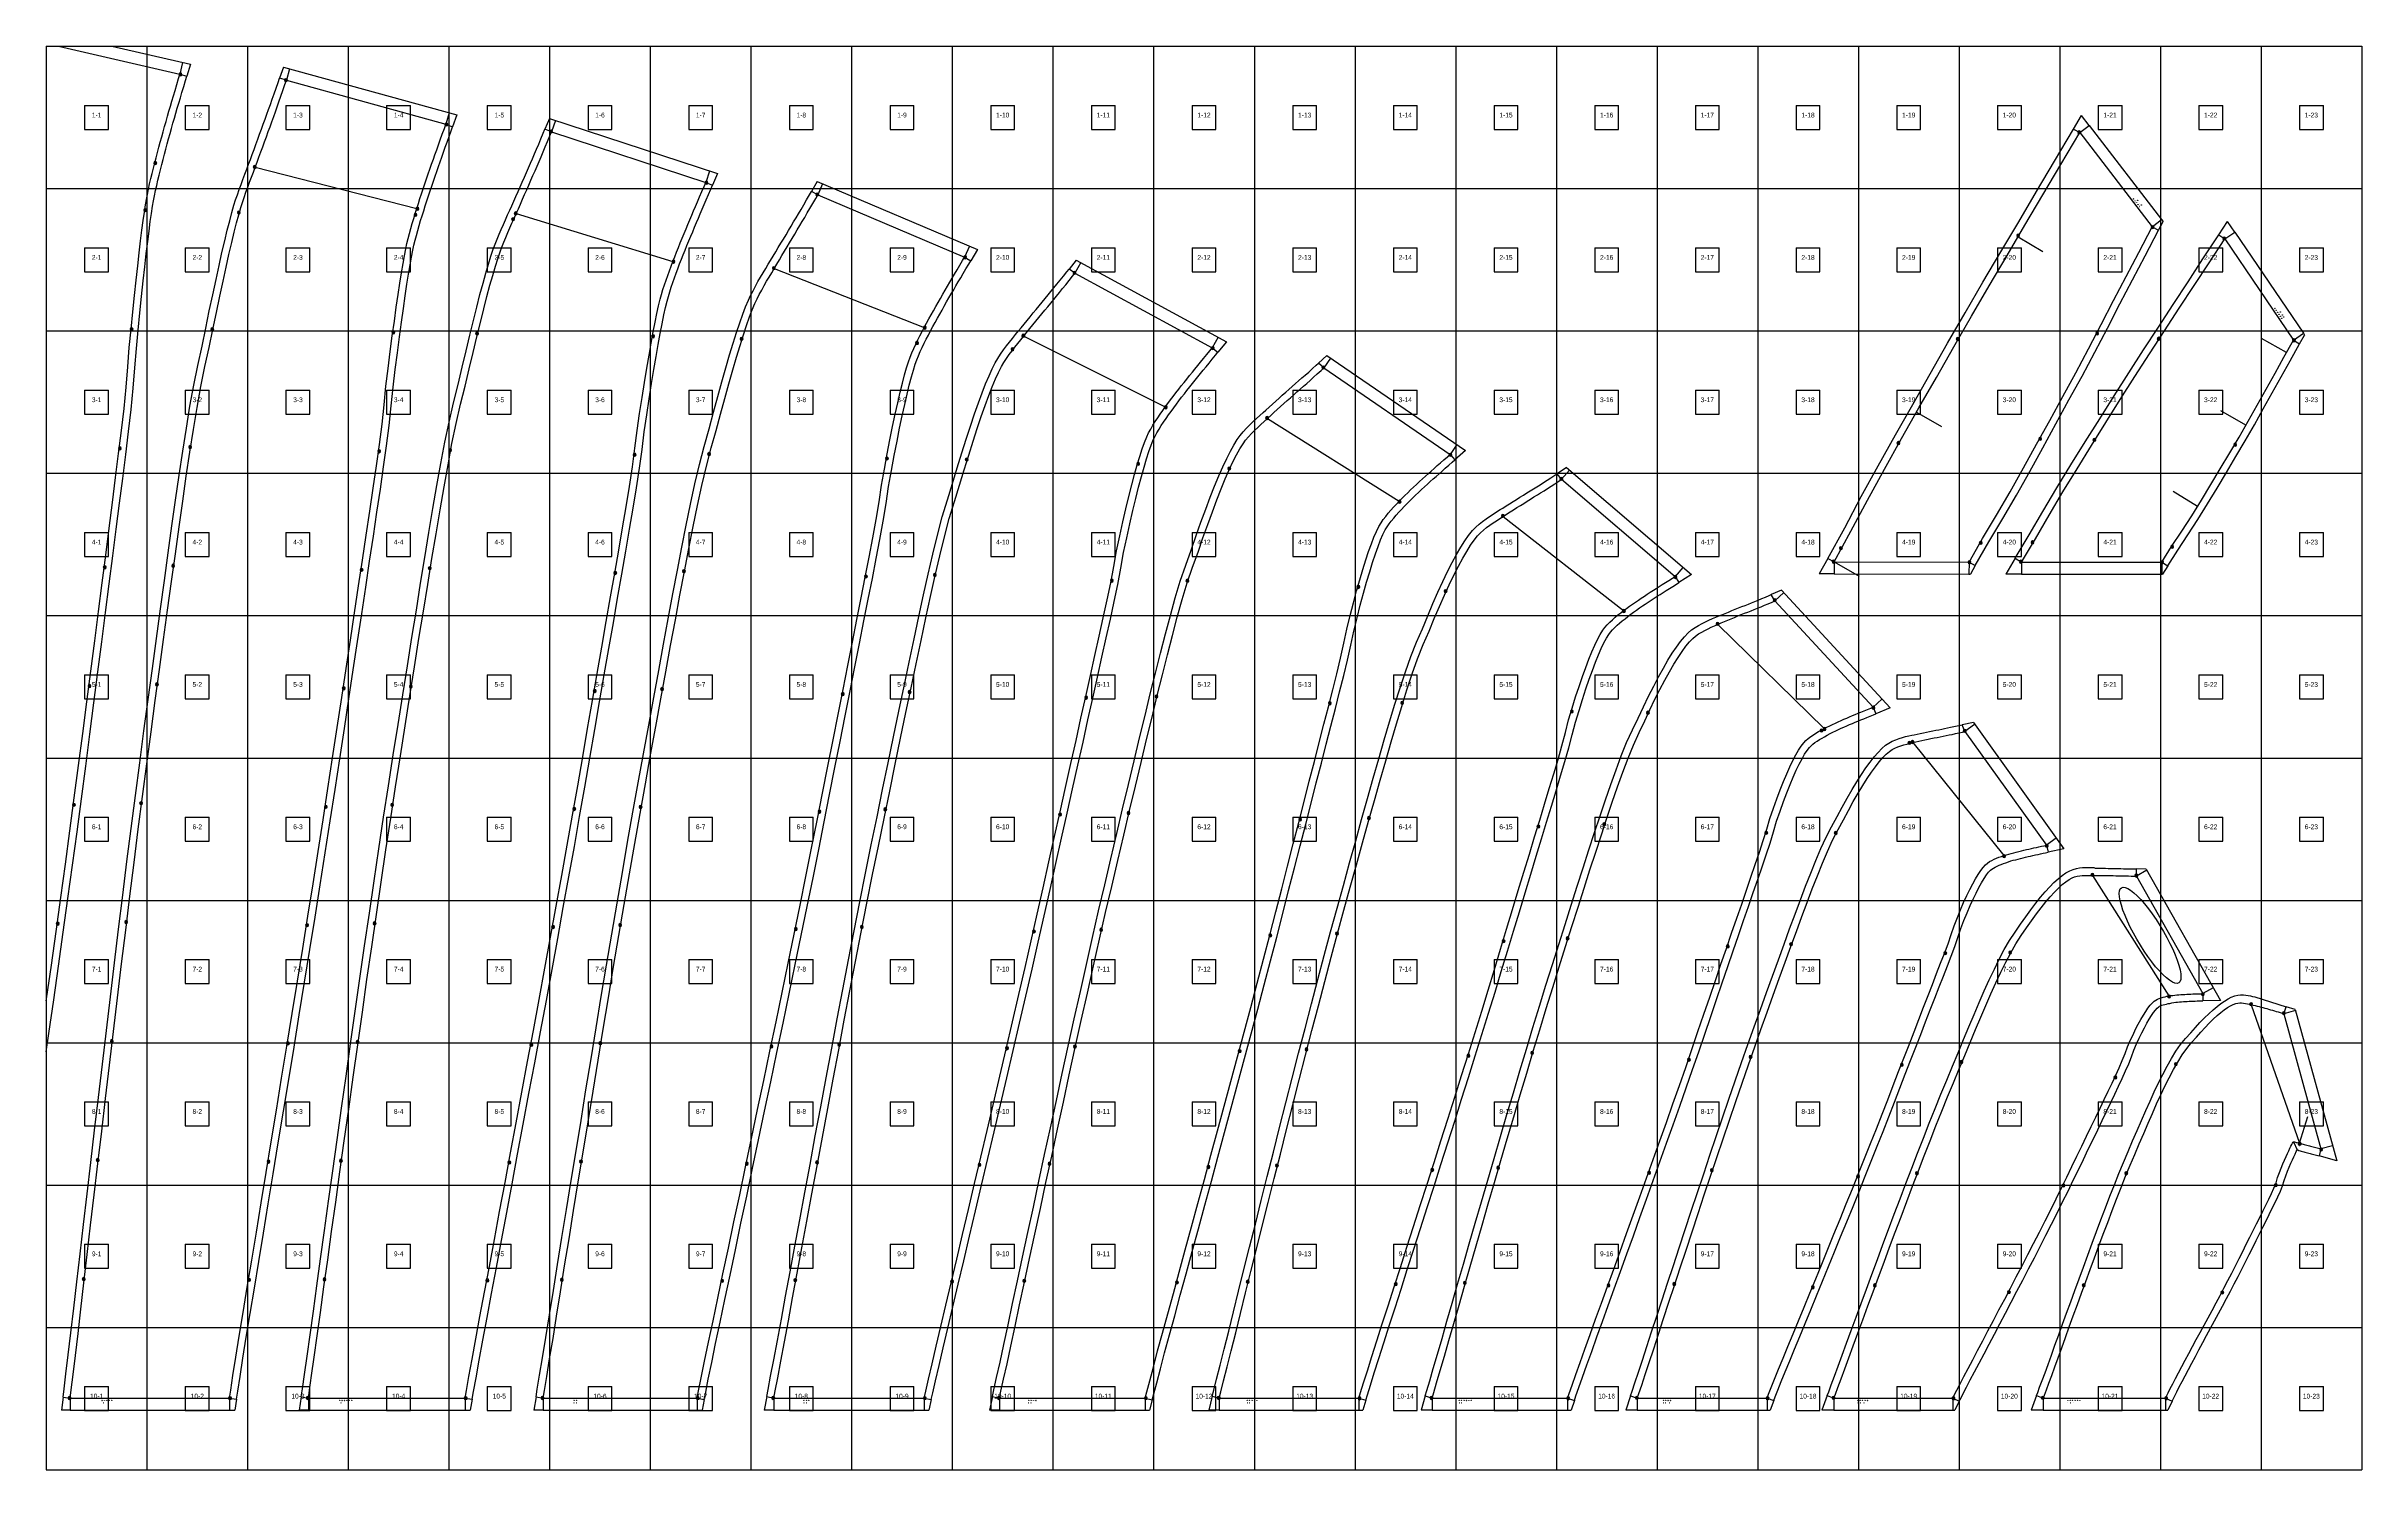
# Model space of a CAD drawing. Header units: metres. Extents: x 0 to 4830, y -2970 to 0.
import ezdxf
from ezdxf.enums import TextEntityAlignment as Align

# ---------------------------------------------------------------- set-up
doc = ezdxf.new("R2010")
doc.units = ezdxf.units.M
for name, color, linetype in [('default', 7, 'Continuous'), ('mcircles', 7, 'Continuous'), ('TEXTLAYER', 7, 'Continuous')]:
    doc.layers.add(name, color=color, linetype=linetype)

msp = doc.modelspace()

# ---------------------------------------------------------------- linework, layer by layer
at = {"color": 9}
for p, q in [((0, 0), (210, 0)), ((0, 0), (0, -297)), ((210, 0), (210, -297)), ((210, 0), (420, 0)), ((210, 0), (210, -297)), ((420, 0), (420, -297)), ((420, 0), (630, 0)), ((420, 0), (420, -297)), ((630, 0), (630, -297)), ((630, 0), (840, 0)), ((630, 0), (630, -297)), ((840, 0), (840, -297)), ((840, 0), (1050, 0)), ((840, 0), (840, -297)), ((1050, 0), (1050, -297)), ((1050, 0), (1260, 0)), ((1050, 0), (1050, -297)), ((1260, 0), (1260, -297)), ((1260, 0), (1470, 0)), ((1260, 0), (1260, -297)), ((1470, 0), (1470, -297)), ((1470, 0), (1680, 0)), ((1470, 0), (1470, -297)), ((1680, 0), (1680, -297)), ((1680, 0), (1890, 0)), ((1680, 0), (1680, -297)), ((1890, 0), (1890, -297)), ((1890, 0), (2100, 0)), ((1890, 0), (1890, -297)), ((2100, 0), (2100, -297)), ((2100, 0), (2310, 0)), ((2100, 0), (2100, -297)), ((2310, 0), (2310, -297)), ((2310, 0), (2520, 0)), ((2310, 0), (2310, -297)), ((2520, 0), (2520, -297)), ((2520, 0), (2730, 0)), ((2520, 0), (2520, -297)), ((2730, 0), (2730, -297)), ((2730, 0), (2940, 0)), ((2730, 0), (2730, -297)), ((2940, 0), (2940, -297)), ((2940, 0), (3150, 0)), ((2940, 0), (2940, -297)), ((3150, 0), (3150, -297)), ((3150, 0), (3360, 0)), ((3150, 0), (3150, -297)), ((3360, 0), (3360, -297)), ((3360, 0), (3570, 0)), ((3360, 0), (3360, -297)), ((3570, 0), (3570, -297)), ((3570, 0), (3780, 0)), ((3570, 0), (3570, -297)), ((3780, 0), (3780, -297)), ((3780, 0), (3990, 0)), ((3780, 0), (3780, -297)), ((3990, 0), (3990, -297)), ((3990, 0), (4200, 0)), ((3990, 0), (3990, -297)), ((4200, 0), (4200, -297)), ((4200, 0), (4410, 0)), ((4200, 0), (4200, -297)), ((4410, 0), (4410, -297)), ((4410, 0), (4620, 0)), ((4410, 0), (4410, -297)), ((4620, 0), (4620, -297)), ((4620, 0), (4830, 0)), ((4620, 0), (4620, -297)), ((4830, 0), (4830, -297)), ((80, -123.5), (130, -123.5)), ((80, -123.5), (80, -173.5)), ((130, -173.5), (130, -123.5)), ((290, -123.5), (340, -123.5)), ((290, -123.5), (290, -173.5)), ((340, -173.5), (340, -123.5)), ((500, -123.5), (550, -123.5)), ((500, -123.5), (500, -173.5)), ((550, -173.5), (550, -123.5)), ((710, -123.5), (760, -123.5)), ((710, -123.5), (710, -173.5)), ((760, -173.5), (760, -123.5)), ((920, -123.5), (970, -123.5)), ((920, -123.5), (920, -173.5)), ((970, -173.5), (970, -123.5)), ((1130, -123.5), (1180, -123.5)), ((1130, -123.5), (1130, -173.5)), ((1180, -173.5), (1180, -123.5)), ((1340, -123.5), (1390, -123.5)), ((1340, -123.5), (1340, -173.5)), ((1390, -173.5), (1390, -123.5)), ((1550, -123.5), (1600, -123.5)), ((1550, -123.5), (1550, -173.5)), ((1600, -173.5), (1600, -123.5)), ((1760, -123.5), (1810, -123.5)), ((1760, -123.5), (1760, -173.5)), ((1810, -173.5), (1810, -123.5)), ((1970, -123.5), (2020, -123.5)), ((1970, -123.5), (1970, -173.5)), ((2020, -173.5), (2020, -123.5)), ((2180, -123.5), (2230, -123.5)), ((2180, -123.5), (2180, -173.5)), ((2230, -173.5), (2230, -123.5)), ((2390, -123.5), (2440, -123.5)), ((2390, -123.5), (2390, -173.5)), ((2440, -173.5), (2440, -123.5)), ((2600, -123.5), (2650, -123.5)), ((2600, -123.5), (2600, -173.5)), ((2650, -173.5), (2650, -123.5)), ((2810, -123.5), (2860, -123.5)), ((2810, -123.5), (2810, -173.5)), ((2860, -173.5), (2860, -123.5)), ((3020, -123.5), (3070, -123.5)), ((3020, -123.5), (3020, -173.5)), ((3070, -173.5), (3070, -123.5)), ((3230, -123.5), (3280, -123.5)), ((3230, -123.5), (3230, -173.5)), ((3280, -173.5), (3280, -123.5)), ((3440, -123.5), (3490, -123.5)), ((3440, -123.5), (3440, -173.5)), ((3490, -173.5), (3490, -123.5)), ((3650, -123.5), (3700, -123.5)), ((3650, -123.5), (3650, -173.5)), ((3700, -173.5), (3700, -123.5)), ((3860, -123.5), (3910, -123.5)), ((3860, -123.5), (3860, -173.5)), ((3910, -173.5), (3910, -123.5)), ((4070, -123.5), (4120, -123.5)), ((4070, -123.5), (4070, -173.5)), ((4120, -173.5), (4120, -123.5)), ((4280, -123.5), (4330, -123.5)), ((4280, -123.5), (4280, -173.5)), ((4330, -173.5), (4330, -123.5)), ((4490, -123.5), (4540, -123.5)), ((4490, -123.5), (4490, -173.5)), ((4540, -173.5), (4540, -123.5)), ((4700, -123.5), (4750, -123.5)), ((4700, -123.5), (4700, -173.5)), ((4750, -173.5), (4750, -123.5)), ((80, -173.5), (130, -173.5)), ((290, -173.5), (340, -173.5)), ((500, -173.5), (550, -173.5)), ((710, -173.5), (760, -173.5)), ((920, -173.5), (970, -173.5)), ((1130, -173.5), (1180, -173.5)), ((1340, -173.5), (1390, -173.5)), ((1550, -173.5), (1600, -173.5)), ((1760, -173.5), (1810, -173.5)), ((1970, -173.5), (2020, -173.5)), ((2180, -173.5), (2230, -173.5)), ((2390, -173.5), (2440, -173.5)), ((2600, -173.5), (2650, -173.5)), ((2810, -173.5), (2860, -173.5)), ((3020, -173.5), (3070, -173.5)), ((3230, -173.5), (3280, -173.5)), ((3440, -173.5), (3490, -173.5)), ((3650, -173.5), (3700, -173.5)), ((3860, -173.5), (3910, -173.5)), ((4070, -173.5), (4120, -173.5)), ((4280, -173.5), (4330, -173.5)), ((4490, -173.5), (4540, -173.5)), ((4700, -173.5), (4750, -173.5)), ((0, -297), (210, -297)), ((0, -297), (210, -297)), ((0, -297), (0, -594)), ((210, -297), (420, -297)), ((210, -297), (210, -594)), ((210, -297), (420, -297)), ((210, -297), (210, -594)), ((420, -297), (630, -297)), ((420, -297), (420, -594)), ((420, -297), (630, -297)), ((420, -297), (420, -594)), ((630, -297), (840, -297)), ((630, -297), (630, -594)), ((630, -297), (840, -297)), ((630, -297), (630, -594)), ((840, -297), (1050, -297)), ((840, -297), (840, -594)), ((840, -297), (1050, -297)), ((840, -297), (840, -594)), ((1050, -297), (1260, -297)), ((1050, -297), (1050, -594)), ((1050, -297), (1260, -297)), ((1050, -297), (1050, -594)), ((1260, -297), (1470, -297)), ((1260, -297), (1260, -594)), ((1260, -297), (1470, -297)), ((1260, -297), (1260, -594)), ((1470, -297), (1680, -297)), ((1470, -297), (1470, -594)), ((1470, -297), (1680, -297)), ((1470, -297), (1470, -594)), ((1680, -297), (1890, -297)), ((1680, -297), (1680, -594)), ((1680, -297), (1890, -297)), ((1680, -297), (1680, -594)), ((1890, -297), (2100, -297)), ((1890, -297), (1890, -594)), ((1890, -297), (2100, -297)), ((1890, -297), (1890, -594)), ((2100, -297), (2310, -297)), ((2100, -297), (2100, -594)), ((2100, -297), (2310, -297)), ((2100, -297), (2100, -594)), ((2310, -297), (2520, -297)), ((2310, -297), (2310, -594)), ((2310, -297), (2520, -297)), ((2310, -297), (2310, -594)), ((2520, -297), (2730, -297)), ((2520, -297), (2520, -594)), ((2520, -297), (2730, -297)), ((2520, -297), (2520, -594)), ((2730, -297), (2940, -297)), ((2730, -297), (2730, -594)), ((2730, -297), (2940, -297)), ((2730, -297), (2730, -594)), ((2940, -297), (3150, -297)), ((2940, -297), (2940, -594)), ((2940, -297), (3150, -297)), ((2940, -297), (2940, -594)), ((3150, -297), (3360, -297)), ((3150, -297), (3150, -594)), ((3150, -297), (3360, -297)), ((3150, -297), (3150, -594)), ((3360, -297), (3570, -297)), ((3360, -297), (3360, -594)), ((3360, -297), (3570, -297)), ((3360, -297), (3360, -594)), ((3570, -297), (3780, -297)), ((3570, -297), (3570, -594)), ((3570, -297), (3780, -297)), ((3570, -297), (3570, -594)), ((3780, -297), (3990, -297)), ((3780, -297), (3780, -594)), ((3780, -297), (3990, -297)), ((3780, -297), (3780, -594)), ((3990, -297), (4200, -297)), ((3990, -297), (3990, -594)), ((3990, -297), (4200, -297)), ((3990, -297), (3990, -594)), ((4200, -297), (4410, -297)), ((4200, -297), (4200, -594)), ((4200, -297), (4410, -297)), ((4200, -297), (4200, -594)), ((4410, -297), (4620, -297)), ((4410, -297), (4410, -594)), ((4410, -297), (4620, -297)), ((4410, -297), (4410, -594)), ((4620, -297), (4830, -297)), ((4620, -297), (4620, -594)), ((4620, -297), (4830, -297)), ((4620, -297), (4620, -594)), ((4830, -297), (4830, -594)), ((80, -420.5), (130, -420.5)), ((80, -420.5), (80, -470.5)), ((130, -470.5), (130, -420.5)), ((290, -420.5), (340, -420.5)), ((290, -420.5), (290, -470.5)), ((340, -470.5), (340, -420.5)), ((500, -420.5), (550, -420.5)), ((500, -420.5), (500, -470.5)), ((550, -470.5), (550, -420.5)), ((710, -420.5), (760, -420.5)), ((710, -420.5), (710, -470.5)), ((760, -470.5), (760, -420.5)), ((920, -420.5), (970, -420.5)), ((920, -420.5), (920, -470.5)), ((970, -470.5), (970, -420.5)), ((1130, -420.5), (1180, -420.5)), ((1130, -420.5), (1130, -470.5)), ((1180, -470.5), (1180, -420.5)), ((1340, -420.5), (1390, -420.5)), ((1340, -420.5), (1340, -470.5)), ((1390, -470.5), (1390, -420.5)), ((1550, -420.5), (1600, -420.5)), ((1550, -420.5), (1550, -470.5)), ((1600, -470.5), (1600, -420.5)), ((1760, -420.5), (1810, -420.5)), ((1760, -420.5), (1760, -470.5)), ((1810, -470.5), (1810, -420.5)), ((1970, -420.5), (2020, -420.5)), ((1970, -420.5), (1970, -470.5)), ((2020, -470.5), (2020, -420.5)), ((2180, -420.5), (2230, -420.5)), ((2180, -420.5), (2180, -470.5)), ((2230, -470.5), (2230, -420.5)), ((2390, -420.5), (2440, -420.5)), ((2390, -420.5), (2390, -470.5)), ((2440, -470.5), (2440, -420.5)), ((2600, -420.5), (2650, -420.5)), ((2600, -420.5), (2600, -470.5)), ((2650, -470.5), (2650, -420.5)), ((2810, -420.5), (2860, -420.5)), ((2810, -420.5), (2810, -470.5)), ((2860, -470.5), (2860, -420.5)), ((3020, -420.5), (3070, -420.5)), ((3020, -420.5), (3020, -470.5)), ((3070, -470.5), (3070, -420.5)), ((3230, -420.5), (3280, -420.5)), ((3230, -420.5), (3230, -470.5)), ((3280, -470.5), (3280, -420.5)), ((3440, -420.5), (3490, -420.5)), ((3440, -420.5), (3440, -470.5)), ((3490, -470.5), (3490, -420.5)), ((3650, -420.5), (3700, -420.5)), ((3650, -420.5), (3650, -470.5)), ((3700, -470.5), (3700, -420.5)), ((3860, -420.5), (3910, -420.5)), ((3860, -420.5), (3860, -470.5)), ((3910, -470.5), (3910, -420.5)), ((4070, -420.5), (4120, -420.5)), ((4070, -420.5), (4070, -470.5)), ((4120, -470.5), (4120, -420.5)), ((4280, -420.5), (4330, -420.5)), ((4280, -420.5), (4280, -470.5)), ((4330, -470.5), (4330, -420.5)), ((4490, -420.5), (4540, -420.5)), ((4490, -420.5), (4490, -470.5)), ((4540, -470.5), (4540, -420.5)), ((4700, -420.5), (4750, -420.5)), ((4700, -420.5), (4700, -470.5)), ((4750, -470.5), (4750, -420.5)), ((80, -470.5), (130, -470.5)), ((290, -470.5), (340, -470.5)), ((500, -470.5), (550, -470.5)), ((710, -470.5), (760, -470.5)), ((920, -470.5), (970, -470.5)), ((1130, -470.5), (1180, -470.5)), ((1340, -470.5), (1390, -470.5)), ((1550, -470.5), (1600, -470.5)), ((1760, -470.5), (1810, -470.5)), ((1970, -470.5), (2020, -470.5)), ((2180, -470.5), (2230, -470.5)), ((2390, -470.5), (2440, -470.5)), ((2600, -470.5), (2650, -470.5)), ((2810, -470.5), (2860, -470.5)), ((3020, -470.5), (3070, -470.5)), ((3230, -470.5), (3280, -470.5)), ((3440, -470.5), (3490, -470.5)), ((3650, -470.5), (3700, -470.5)), ((3860, -470.5), (3910, -470.5)), ((4070, -470.5), (4120, -470.5)), ((4280, -470.5), (4330, -470.5)), ((4490, -470.5), (4540, -470.5)), ((4700, -470.5), (4750, -470.5)), ((0, -594), (210, -594)), ((0, -594), (210, -594)), ((0, -594), (0, -891)), ((210, -594), (420, -594)), ((210, -594), (210, -891)), ((210, -594), (420, -594)), ((210, -594), (210, -891)), ((420, -594), (630, -594)), ((420, -594), (420, -891)), ((420, -594), (630, -594)), ((420, -594), (420, -891)), ((630, -594), (840, -594)), ((630, -594), (630, -891)), ((630, -594), (840, -594)), ((630, -594), (630, -891)), ((840, -594), (1050, -594)), ((840, -594), (840, -891)), ((840, -594), (1050, -594)), ((840, -594), (840, -891)), ((1050, -594), (1260, -594)), ((1050, -594), (1050, -891)), ((1050, -594), (1260, -594)), ((1050, -594), (1050, -891)), ((1260, -594), (1470, -594)), ((1260, -594), (1260, -891)), ((1260, -594), (1470, -594)), ((1260, -594), (1260, -891)), ((1470, -594), (1680, -594)), ((1470, -594), (1470, -891)), ((1470, -594), (1680, -594)), ((1470, -594), (1470, -891)), ((1680, -594), (1890, -594)), ((1680, -594), (1680, -891)), ((1680, -594), (1890, -594)), ((1680, -594), (1680, -891)), ((1890, -594), (2100, -594)), ((1890, -594), (1890, -891)), ((1890, -594), (2100, -594)), ((1890, -594), (1890, -891)), ((2100, -594), (2310, -594)), ((2100, -594), (2100, -891)), ((2100, -594), (2310, -594)), ((2100, -594), (2100, -891)), ((2310, -594), (2520, -594)), ((2310, -594), (2310, -891)), ((2310, -594), (2520, -594)), ((2310, -594), (2310, -891)), ((2520, -594), (2730, -594)), ((2520, -594), (2520, -891)), ((2520, -594), (2730, -594)), ((2520, -594), (2520, -891)), ((2730, -594), (2940, -594)), ((2730, -594), (2730, -891)), ((2730, -594), (2940, -594)), ((2730, -594), (2730, -891)), ((2940, -594), (3150, -594)), ((2940, -594), (2940, -891)), ((2940, -594), (3150, -594)), ((2940, -594), (2940, -891)), ((3150, -594), (3360, -594)), ((3150, -594), (3150, -891)), ((3150, -594), (3360, -594)), ((3150, -594), (3150, -891)), ((3360, -594), (3570, -594)), ((3360, -594), (3360, -891)), ((3360, -594), (3570, -594)), ((3360, -594), (3360, -891)), ((3570, -594), (3780, -594)), ((3570, -594), (3570, -891)), ((3570, -594), (3780, -594)), ((3570, -594), (3570, -891)), ((3780, -594), (3990, -594)), ((3780, -594), (3780, -891)), ((3780, -594), (3990, -594)), ((3780, -594), (3780, -891)), ((3990, -594), (4200, -594)), ((3990, -594), (3990, -891)), ((3990, -594), (4200, -594)), ((3990, -594), (3990, -891)), ((4200, -594), (4410, -594)), ((4200, -594), (4200, -891)), ((4200, -594), (4410, -594)), ((4200, -594), (4200, -891)), ((4410, -594), (4620, -594)), ((4410, -594), (4410, -891)), ((4410, -594), (4620, -594)), ((4410, -594), (4410, -891)), ((4620, -594), (4830, -594)), ((4620, -594), (4620, -891)), ((4620, -594), (4830, -594)), ((4620, -594), (4620, -891)), ((4830, -594), (4830, -891)), ((80, -717.5), (130, -717.5)), ((80, -717.5), (80, -767.5)), ((130, -767.5), (130, -717.5)), ((290, -717.5), (340, -717.5)), ((290, -717.5), (290, -767.5)), ((340, -767.5), (340, -717.5)), ((500, -717.5), (550, -717.5)), ((500, -717.5), (500, -767.5)), ((550, -767.5), (550, -717.5)), ((710, -717.5), (760, -717.5)), ((710, -717.5), (710, -767.5)), ((760, -767.5), (760, -717.5)), ((920, -717.5), (970, -717.5)), ((920, -717.5), (920, -767.5)), ((970, -767.5), (970, -717.5)), ((1130, -717.5), (1180, -717.5)), ((1130, -717.5), (1130, -767.5)), ((1180, -767.5), (1180, -717.5)), ((1340, -717.5), (1390, -717.5)), ((1340, -717.5), (1340, -767.5)), ((1390, -767.5), (1390, -717.5)), ((1550, -717.5), (1600, -717.5)), ((1550, -717.5), (1550, -767.5)), ((1600, -767.5), (1600, -717.5)), ((1760, -717.5), (1810, -717.5)), ((1760, -717.5), (1760, -767.5)), ((1810, -767.5), (1810, -717.5)), ((1970, -717.5), (2020, -717.5)), ((1970, -717.5), (1970, -767.5)), ((2020, -767.5), (2020, -717.5)), ((2180, -717.5), (2230, -717.5)), ((2180, -717.5), (2180, -767.5)), ((2230, -767.5), (2230, -717.5)), ((2390, -717.5), (2440, -717.5)), ((2390, -717.5), (2390, -767.5)), ((2440, -767.5), (2440, -717.5)), ((2600, -717.5), (2650, -717.5)), ((2600, -717.5), (2600, -767.5)), ((2650, -767.5), (2650, -717.5)), ((2810, -717.5), (2860, -717.5)), ((2810, -717.5), (2810, -767.5)), ((2860, -767.5), (2860, -717.5)), ((3020, -717.5), (3070, -717.5)), ((3020, -717.5), (3020, -767.5)), ((3070, -767.5), (3070, -717.5)), ((3230, -717.5), (3280, -717.5)), ((3230, -717.5), (3230, -767.5)), ((3280, -767.5), (3280, -717.5)), ((3440, -717.5), (3490, -717.5)), ((3440, -717.5), (3440, -767.5)), ((3490, -767.5), (3490, -717.5)), ((3650, -717.5), (3700, -717.5)), ((3650, -717.5), (3650, -767.5)), ((3700, -767.5), (3700, -717.5)), ((3860, -717.5), (3910, -717.5)), ((3860, -717.5), (3860, -767.5)), ((3910, -767.5), (3910, -717.5)), ((4070, -717.5), (4120, -717.5)), ((4070, -717.5), (4070, -767.5)), ((4120, -767.5), (4120, -717.5)), ((4280, -717.5), (4330, -717.5)), ((4280, -717.5), (4280, -767.5)), ((4330, -767.5), (4330, -717.5)), ((4490, -717.5), (4540, -717.5)), ((4490, -717.5), (4490, -767.5)), ((4540, -767.5), (4540, -717.5)), ((4700, -717.5), (4750, -717.5)), ((4700, -717.5), (4700, -767.5)), ((4750, -767.5), (4750, -717.5)), ((80, -767.5), (130, -767.5)), ((290, -767.5), (340, -767.5)), ((500, -767.5), (550, -767.5)), ((710, -767.5), (760, -767.5)), ((920, -767.5), (970, -767.5)), ((1130, -767.5), (1180, -767.5)), ((1340, -767.5), (1390, -767.5)), ((1550, -767.5), (1600, -767.5)), ((1760, -767.5), (1810, -767.5)), ((1970, -767.5), (2020, -767.5)), ((2180, -767.5), (2230, -767.5)), ((2390, -767.5), (2440, -767.5)), ((2600, -767.5), (2650, -767.5)), ((2810, -767.5), (2860, -767.5)), ((3020, -767.5), (3070, -767.5)), ((3230, -767.5), (3280, -767.5)), ((3440, -767.5), (3490, -767.5)), ((3650, -767.5), (3700, -767.5)), ((3860, -767.5), (3910, -767.5)), ((4070, -767.5), (4120, -767.5)), ((4280, -767.5), (4330, -767.5)), ((4490, -767.5), (4540, -767.5)), ((4700, -767.5), (4750, -767.5)), ((0, -891), (210, -891)), ((0, -891), (210, -891)), ((0, -891), (0, -1188)), ((210, -891), (420, -891)), ((210, -891), (210, -1188)), ((210, -891), (420, -891)), ((210, -891), (210, -1188)), ((420, -891), (630, -891)), ((420, -891), (420, -1188)), ((420, -891), (630, -891)), ((420, -891), (420, -1188)), ((630, -891), (840, -891)), ((630, -891), (630, -1188)), ((630, -891), (840, -891)), ((630, -891), (630, -1188)), ((840, -891), (1050, -891)), ((840, -891), (840, -1188)), ((840, -891), (1050, -891)), ((840, -891), (840, -1188)), ((1050, -891), (1260, -891)), ((1050, -891), (1050, -1188)), ((1050, -891), (1260, -891)), ((1050, -891), (1050, -1188)), ((1260, -891), (1470, -891)), ((1260, -891), (1260, -1188)), ((1260, -891), (1470, -891)), ((1260, -891), (1260, -1188)), ((1470, -891), (1680, -891)), ((1470, -891), (1470, -1188)), ((1470, -891), (1680, -891)), ((1470, -891), (1470, -1188)), ((1680, -891), (1890, -891)), ((1680, -891), (1680, -1188)), ((1680, -891), (1890, -891)), ((1680, -891), (1680, -1188)), ((1890, -891), (2100, -891)), ((1890, -891), (1890, -1188)), ((1890, -891), (2100, -891)), ((1890, -891), (1890, -1188)), ((2100, -891), (2310, -891)), ((2100, -891), (2100, -1188)), ((2100, -891), (2310, -891)), ((2100, -891), (2100, -1188)), ((2310, -891), (2520, -891)), ((2310, -891), (2310, -1188)), ((2310, -891), (2520, -891)), ((2310, -891), (2310, -1188)), ((2520, -891), (2730, -891)), ((2520, -891), (2520, -1188)), ((2520, -891), (2730, -891)), ((2520, -891), (2520, -1188)), ((2730, -891), (2940, -891)), ((2730, -891), (2730, -1188)), ((2730, -891), (2940, -891)), ((2730, -891), (2730, -1188)), ((2940, -891), (3150, -891)), ((2940, -891), (2940, -1188)), ((2940, -891), (3150, -891)), ((2940, -891), (2940, -1188)), ((3150, -891), (3360, -891)), ((3150, -891), (3150, -1188)), ((3150, -891), (3360, -891)), ((3150, -891), (3150, -1188)), ((3360, -891), (3570, -891)), ((3360, -891), (3360, -1188)), ((3360, -891), (3570, -891)), ((3360, -891), (3360, -1188)), ((3570, -891), (3780, -891)), ((3570, -891), (3570, -1188)), ((3570, -891), (3780, -891)), ((3570, -891), (3570, -1188)), ((3780, -891), (3990, -891)), ((3780, -891), (3780, -1188)), ((3780, -891), (3990, -891)), ((3780, -891), (3780, -1188)), ((3990, -891), (4200, -891)), ((3990, -891), (3990, -1188)), ((3990, -891), (4200, -891)), ((3990, -891), (3990, -1188)), ((4200, -891), (4410, -891)), ((4200, -891), (4200, -1188)), ((4200, -891), (4410, -891)), ((4200, -891), (4200, -1188)), ((4410, -891), (4620, -891)), ((4410, -891), (4410, -1188)), ((4410, -891), (4620, -891)), ((4410, -891), (4410, -1188)), ((4620, -891), (4830, -891)), ((4620, -891), (4620, -1188)), ((4620, -891), (4830, -891)), ((4620, -891), (4620, -1188)), ((4830, -891), (4830, -1188)), ((80, -1014.5), (130, -1014.5)), ((80, -1014.5), (80, -1064.5)), ((130, -1064.5), (130, -1014.5)), ((290, -1014.5), (340, -1014.5)), ((290, -1014.5), (290, -1064.5)), ((340, -1064.5), (340, -1014.5)), ((500, -1014.5), (550, -1014.5)), ((500, -1014.5), (500, -1064.5)), ((550, -1064.5), (550, -1014.5)), ((710, -1014.5), (760, -1014.5)), ((710, -1014.5), (710, -1064.5)), ((760, -1064.5), (760, -1014.5)), ((920, -1014.5), (970, -1014.5)), ((920, -1014.5), (920, -1064.5)), ((970, -1064.5), (970, -1014.5)), ((1130, -1014.5), (1180, -1014.5)), ((1130, -1014.5), (1130, -1064.5)), ((1180, -1064.5), (1180, -1014.5)), ((1340, -1014.5), (1390, -1014.5)), ((1340, -1014.5), (1340, -1064.5)), ((1390, -1064.5), (1390, -1014.5)), ((1550, -1014.5), (1600, -1014.5)), ((1550, -1014.5), (1550, -1064.5)), ((1600, -1064.5), (1600, -1014.5)), ((1760, -1014.5), (1810, -1014.5)), ((1760, -1014.5), (1760, -1064.5)), ((1810, -1064.5), (1810, -1014.5)), ((1970, -1014.5), (2020, -1014.5)), ((1970, -1014.5), (1970, -1064.5)), ((2020, -1064.5), (2020, -1014.5)), ((2180, -1014.5), (2230, -1014.5)), ((2180, -1014.5), (2180, -1064.5)), ((2230, -1064.5), (2230, -1014.5)), ((2390, -1014.5), (2440, -1014.5)), ((2390, -1014.5), (2390, -1064.5)), ((2440, -1064.5), (2440, -1014.5)), ((2600, -1014.5), (2650, -1014.5)), ((2600, -1014.5), (2600, -1064.5)), ((2650, -1064.5), (2650, -1014.5)), ((2810, -1014.5), (2860, -1014.5)), ((2810, -1014.5), (2810, -1064.5)), ((2860, -1064.5), (2860, -1014.5)), ((3020, -1014.5), (3070, -1014.5)), ((3020, -1014.5), (3020, -1064.5)), ((3070, -1064.5), (3070, -1014.5)), ((3230, -1014.5), (3280, -1014.5)), ((3230, -1014.5), (3230, -1064.5)), ((3280, -1064.5), (3280, -1014.5)), ((3440, -1014.5), (3490, -1014.5)), ((3440, -1014.5), (3440, -1064.5)), ((3490, -1064.5), (3490, -1014.5)), ((3650, -1014.5), (3700, -1014.5)), ((3650, -1014.5), (3650, -1064.5)), ((3700, -1064.5), (3700, -1014.5)), ((3860, -1014.5), (3910, -1014.5)), ((3860, -1014.5), (3860, -1064.5)), ((3910, -1064.5), (3910, -1014.5)), ((4070, -1014.5), (4120, -1014.5)), ((4070, -1014.5), (4070, -1064.5)), ((4120, -1064.5), (4120, -1014.5)), ((4280, -1014.5), (4330, -1014.5)), ((4280, -1014.5), (4280, -1064.5)), ((4330, -1064.5), (4330, -1014.5)), ((4490, -1014.5), (4540, -1014.5)), ((4490, -1014.5), (4490, -1064.5)), ((4540, -1064.5), (4540, -1014.5)), ((4700, -1014.5), (4750, -1014.5)), ((4700, -1014.5), (4700, -1064.5)), ((4750, -1064.5), (4750, -1014.5)), ((80, -1064.5), (130, -1064.5)), ((290, -1064.5), (340, -1064.5)), ((500, -1064.5), (550, -1064.5)), ((710, -1064.5), (760, -1064.5)), ((920, -1064.5), (970, -1064.5)), ((1130, -1064.5), (1180, -1064.5)), ((1340, -1064.5), (1390, -1064.5)), ((1550, -1064.5), (1600, -1064.5)), ((1760, -1064.5), (1810, -1064.5)), ((1970, -1064.5), (2020, -1064.5)), ((2180, -1064.5), (2230, -1064.5)), ((2390, -1064.5), (2440, -1064.5)), ((2600, -1064.5), (2650, -1064.5)), ((2810, -1064.5), (2860, -1064.5)), ((3020, -1064.5), (3070, -1064.5)), ((3230, -1064.5), (3280, -1064.5)), ((3440, -1064.5), (3490, -1064.5)), ((3650, -1064.5), (3700, -1064.5)), ((3860, -1064.5), (3910, -1064.5)), ((4070, -1064.5), (4120, -1064.5)), ((4280, -1064.5), (4330, -1064.5)), ((4490, -1064.5), (4540, -1064.5)), ((4700, -1064.5), (4750, -1064.5)), ((0, -1188), (210, -1188)), ((0, -1188), (210, -1188)), ((0, -1188), (0, -1485)), ((210, -1188), (420, -1188)), ((210, -1188), (210, -1485)), ((210, -1188), (420, -1188)), ((210, -1188), (210, -1485)), ((420, -1188), (630, -1188)), ((420, -1188), (420, -1485)), ((420, -1188), (630, -1188)), ((420, -1188), (420, -1485)), ((630, -1188), (840, -1188)), ((630, -1188), (630, -1485)), ((630, -1188), (840, -1188)), ((630, -1188), (630, -1485)), ((840, -1188), (1050, -1188)), ((840, -1188), (840, -1485)), ((840, -1188), (1050, -1188)), ((840, -1188), (840, -1485)), ((1050, -1188), (1260, -1188)), ((1050, -1188), (1050, -1485)), ((1050, -1188), (1260, -1188)), ((1050, -1188), (1050, -1485)), ((1260, -1188), (1470, -1188)), ((1260, -1188), (1260, -1485)), ((1260, -1188), (1470, -1188)), ((1260, -1188), (1260, -1485)), ((1470, -1188), (1680, -1188)), ((1470, -1188), (1470, -1485)), ((1470, -1188), (1680, -1188)), ((1470, -1188), (1470, -1485)), ((1680, -1188), (1890, -1188)), ((1680, -1188), (1680, -1485)), ((1680, -1188), (1890, -1188)), ((1680, -1188), (1680, -1485)), ((1890, -1188), (2100, -1188)), ((1890, -1188), (1890, -1485)), ((1890, -1188), (2100, -1188)), ((1890, -1188), (1890, -1485)), ((2100, -1188), (2310, -1188)), ((2100, -1188), (2100, -1485)), ((2100, -1188), (2310, -1188)), ((2100, -1188), (2100, -1485)), ((2310, -1188), (2520, -1188)), ((2310, -1188), (2310, -1485)), ((2310, -1188), (2520, -1188)), ((2310, -1188), (2310, -1485)), ((2520, -1188), (2730, -1188)), ((2520, -1188), (2520, -1485)), ((2520, -1188), (2730, -1188)), ((2520, -1188), (2520, -1485)), ((2730, -1188), (2940, -1188)), ((2730, -1188), (2730, -1485)), ((2730, -1188), (2940, -1188)), ((2730, -1188), (2730, -1485)), ((2940, -1188), (3150, -1188)), ((2940, -1188), (2940, -1485)), ((2940, -1188), (3150, -1188)), ((2940, -1188), (2940, -1485)), ((3150, -1188), (3360, -1188)), ((3150, -1188), (3150, -1485)), ((3150, -1188), (3360, -1188)), ((3150, -1188), (3150, -1485)), ((3360, -1188), (3570, -1188)), ((3360, -1188), (3360, -1485)), ((3360, -1188), (3570, -1188)), ((3360, -1188), (3360, -1485)), ((3570, -1188), (3780, -1188)), ((3570, -1188), (3570, -1485)), ((3570, -1188), (3780, -1188)), ((3570, -1188), (3570, -1485)), ((3780, -1188), (3990, -1188)), ((3780, -1188), (3780, -1485)), ((3780, -1188), (3990, -1188)), ((3780, -1188), (3780, -1485)), ((3990, -1188), (4200, -1188)), ((3990, -1188), (3990, -1485)), ((3990, -1188), (4200, -1188)), ((3990, -1188), (3990, -1485)), ((4200, -1188), (4410, -1188)), ((4200, -1188), (4200, -1485)), ((4200, -1188), (4410, -1188)), ((4200, -1188), (4200, -1485)), ((4410, -1188), (4620, -1188)), ((4410, -1188), (4410, -1485)), ((4410, -1188), (4620, -1188)), ((4410, -1188), (4410, -1485)), ((4620, -1188), (4830, -1188)), ((4620, -1188), (4620, -1485)), ((4620, -1188), (4830, -1188)), ((4620, -1188), (4620, -1485)), ((4830, -1188), (4830, -1485)), ((80, -1311.5), (130, -1311.5)), ((80, -1311.5), (80, -1361.5)), ((130, -1361.5), (130, -1311.5)), ((290, -1311.5), (340, -1311.5)), ((290, -1311.5), (290, -1361.5)), ((340, -1361.5), (340, -1311.5)), ((500, -1311.5), (550, -1311.5)), ((500, -1311.5), (500, -1361.5)), ((550, -1361.5), (550, -1311.5)), ((710, -1311.5), (760, -1311.5)), ((710, -1311.5), (710, -1361.5)), ((760, -1361.5), (760, -1311.5)), ((920, -1311.5), (970, -1311.5)), ((920, -1311.5), (920, -1361.5)), ((970, -1361.5), (970, -1311.5)), ((1130, -1311.5), (1180, -1311.5)), ((1130, -1311.5), (1130, -1361.5)), ((1180, -1361.5), (1180, -1311.5)), ((1340, -1311.5), (1390, -1311.5)), ((1340, -1311.5), (1340, -1361.5)), ((1390, -1361.5), (1390, -1311.5)), ((1550, -1311.5), (1600, -1311.5)), ((1550, -1311.5), (1550, -1361.5)), ((1600, -1361.5), (1600, -1311.5)), ((1760, -1311.5), (1810, -1311.5)), ((1760, -1311.5), (1760, -1361.5)), ((1810, -1361.5), (1810, -1311.5)), ((1970, -1311.5), (2020, -1311.5)), ((1970, -1311.5), (1970, -1361.5)), ((2020, -1361.5), (2020, -1311.5)), ((2180, -1311.5), (2230, -1311.5)), ((2180, -1311.5), (2180, -1361.5)), ((2230, -1361.5), (2230, -1311.5)), ((2390, -1311.5), (2440, -1311.5)), ((2390, -1311.5), (2390, -1361.5)), ((2440, -1361.5), (2440, -1311.5)), ((2600, -1311.5), (2650, -1311.5)), ((2600, -1311.5), (2600, -1361.5)), ((2650, -1361.5), (2650, -1311.5)), ((2810, -1311.5), (2860, -1311.5)), ((2810, -1311.5), (2810, -1361.5)), ((2860, -1361.5), (2860, -1311.5)), ((3020, -1311.5), (3070, -1311.5)), ((3020, -1311.5), (3020, -1361.5)), ((3070, -1361.5), (3070, -1311.5)), ((3230, -1311.5), (3280, -1311.5)), ((3230, -1311.5), (3230, -1361.5)), ((3280, -1361.5), (3280, -1311.5)), ((3440, -1311.5), (3490, -1311.5)), ((3440, -1311.5), (3440, -1361.5)), ((3490, -1361.5), (3490, -1311.5)), ((3650, -1311.5), (3700, -1311.5)), ((3650, -1311.5), (3650, -1361.5)), ((3700, -1361.5), (3700, -1311.5)), ((3860, -1311.5), (3910, -1311.5)), ((3860, -1311.5), (3860, -1361.5)), ((3910, -1361.5), (3910, -1311.5)), ((4070, -1311.5), (4120, -1311.5)), ((4070, -1311.5), (4070, -1361.5)), ((4120, -1361.5), (4120, -1311.5)), ((4280, -1311.5), (4330, -1311.5)), ((4280, -1311.5), (4280, -1361.5)), ((4330, -1361.5), (4330, -1311.5)), ((4490, -1311.5), (4540, -1311.5)), ((4490, -1311.5), (4490, -1361.5)), ((4540, -1361.5), (4540, -1311.5)), ((4700, -1311.5), (4750, -1311.5)), ((4700, -1311.5), (4700, -1361.5)), ((4750, -1361.5), (4750, -1311.5)), ((80, -1361.5), (130, -1361.5)), ((290, -1361.5), (340, -1361.5)), ((500, -1361.5), (550, -1361.5)), ((710, -1361.5), (760, -1361.5)), ((920, -1361.5), (970, -1361.5)), ((1130, -1361.5), (1180, -1361.5)), ((1340, -1361.5), (1390, -1361.5)), ((1550, -1361.5), (1600, -1361.5)), ((1760, -1361.5), (1810, -1361.5)), ((1970, -1361.5), (2020, -1361.5)), ((2180, -1361.5), (2230, -1361.5)), ((2390, -1361.5), (2440, -1361.5)), ((2600, -1361.5), (2650, -1361.5)), ((2810, -1361.5), (2860, -1361.5)), ((3020, -1361.5), (3070, -1361.5)), ((3230, -1361.5), (3280, -1361.5)), ((3440, -1361.5), (3490, -1361.5)), ((3650, -1361.5), (3700, -1361.5)), ((3860, -1361.5), (3910, -1361.5)), ((4070, -1361.5), (4120, -1361.5)), ((4280, -1361.5), (4330, -1361.5)), ((4490, -1361.5), (4540, -1361.5)), ((4700, -1361.5), (4750, -1361.5)), ((0, -1485), (210, -1485)), ((0, -1485), (210, -1485)), ((0, -1485), (0, -1782)), ((210, -1485), (420, -1485)), ((210, -1485), (210, -1782)), ((210, -1485), (420, -1485)), ((210, -1485), (210, -1782)), ((420, -1485), (630, -1485)), ((420, -1485), (420, -1782)), ((420, -1485), (630, -1485)), ((420, -1485), (420, -1782)), ((630, -1485), (840, -1485)), ((630, -1485), (630, -1782)), ((630, -1485), (840, -1485)), ((630, -1485), (630, -1782)), ((840, -1485), (1050, -1485)), ((840, -1485), (840, -1782)), ((840, -1485), (1050, -1485)), ((840, -1485), (840, -1782)), ((1050, -1485), (1260, -1485)), ((1050, -1485), (1050, -1782)), ((1050, -1485), (1260, -1485)), ((1050, -1485), (1050, -1782)), ((1260, -1485), (1470, -1485)), ((1260, -1485), (1260, -1782)), ((1260, -1485), (1470, -1485)), ((1260, -1485), (1260, -1782)), ((1470, -1485), (1680, -1485)), ((1470, -1485), (1470, -1782)), ((1470, -1485), (1680, -1485)), ((1470, -1485), (1470, -1782)), ((1680, -1485), (1890, -1485)), ((1680, -1485), (1680, -1782)), ((1680, -1485), (1890, -1485)), ((1680, -1485), (1680, -1782)), ((1890, -1485), (2100, -1485)), ((1890, -1485), (1890, -1782)), ((1890, -1485), (2100, -1485)), ((1890, -1485), (1890, -1782)), ((2100, -1485), (2310, -1485)), ((2100, -1485), (2100, -1782)), ((2100, -1485), (2310, -1485)), ((2100, -1485), (2100, -1782)), ((2310, -1485), (2520, -1485)), ((2310, -1485), (2310, -1782)), ((2310, -1485), (2520, -1485)), ((2310, -1485), (2310, -1782)), ((2520, -1485), (2730, -1485)), ((2520, -1485), (2520, -1782)), ((2520, -1485), (2730, -1485)), ((2520, -1485), (2520, -1782)), ((2730, -1485), (2940, -1485)), ((2730, -1485), (2730, -1782)), ((2730, -1485), (2940, -1485)), ((2730, -1485), (2730, -1782)), ((2940, -1485), (3150, -1485)), ((2940, -1485), (2940, -1782)), ((2940, -1485), (3150, -1485)), ((2940, -1485), (2940, -1782)), ((3150, -1485), (3360, -1485)), ((3150, -1485), (3150, -1782)), ((3150, -1485), (3360, -1485)), ((3150, -1485), (3150, -1782)), ((3360, -1485), (3570, -1485)), ((3360, -1485), (3360, -1782)), ((3360, -1485), (3570, -1485)), ((3360, -1485), (3360, -1782)), ((3570, -1485), (3780, -1485)), ((3570, -1485), (3570, -1782)), ((3570, -1485), (3780, -1485)), ((3570, -1485), (3570, -1782)), ((3780, -1485), (3990, -1485)), ((3780, -1485), (3780, -1782)), ((3780, -1485), (3990, -1485)), ((3780, -1485), (3780, -1782)), ((3990, -1485), (4200, -1485)), ((3990, -1485), (3990, -1782)), ((3990, -1485), (4200, -1485)), ((3990, -1485), (3990, -1782)), ((4200, -1485), (4410, -1485)), ((4200, -1485), (4200, -1782)), ((4200, -1485), (4410, -1485)), ((4200, -1485), (4200, -1782)), ((4410, -1485), (4620, -1485)), ((4410, -1485), (4410, -1782)), ((4410, -1485), (4620, -1485)), ((4410, -1485), (4410, -1782)), ((4620, -1485), (4830, -1485)), ((4620, -1485), (4620, -1782)), ((4620, -1485), (4830, -1485)), ((4620, -1485), (4620, -1782)), ((4830, -1485), (4830, -1782)), ((80, -1608.5), (130, -1608.5)), ((80, -1608.5), (80, -1658.5)), ((130, -1658.5), (130, -1608.5)), ((290, -1608.5), (340, -1608.5)), ((290, -1608.5), (290, -1658.5)), ((340, -1658.5), (340, -1608.5)), ((500, -1608.5), (550, -1608.5)), ((500, -1608.5), (500, -1658.5)), ((550, -1658.5), (550, -1608.5)), ((710, -1608.5), (760, -1608.5)), ((710, -1608.5), (710, -1658.5)), ((760, -1658.5), (760, -1608.5)), ((920, -1608.5), (970, -1608.5)), ((920, -1608.5), (920, -1658.5)), ((970, -1658.5), (970, -1608.5)), ((1130, -1608.5), (1180, -1608.5)), ((1130, -1608.5), (1130, -1658.5)), ((1180, -1658.5), (1180, -1608.5)), ((1340, -1608.5), (1390, -1608.5)), ((1340, -1608.5), (1340, -1658.5)), ((1390, -1658.5), (1390, -1608.5)), ((1550, -1608.5), (1600, -1608.5)), ((1550, -1608.5), (1550, -1658.5)), ((1600, -1658.5), (1600, -1608.5)), ((1760, -1608.5), (1810, -1608.5)), ((1760, -1608.5), (1760, -1658.5)), ((1810, -1658.5), (1810, -1608.5)), ((1970, -1608.5), (2020, -1608.5)), ((1970, -1608.5), (1970, -1658.5)), ((2020, -1658.5), (2020, -1608.5)), ((2180, -1608.5), (2230, -1608.5)), ((2180, -1608.5), (2180, -1658.5)), ((2230, -1658.5), (2230, -1608.5)), ((2390, -1608.5), (2440, -1608.5)), ((2390, -1608.5), (2390, -1658.5)), ((2440, -1658.5), (2440, -1608.5)), ((2600, -1608.5), (2650, -1608.5)), ((2600, -1608.5), (2600, -1658.5)), ((2650, -1658.5), (2650, -1608.5)), ((2810, -1608.5), (2860, -1608.5)), ((2810, -1608.5), (2810, -1658.5)), ((2860, -1658.5), (2860, -1608.5)), ((3020, -1608.5), (3070, -1608.5)), ((3020, -1608.5), (3020, -1658.5)), ((3070, -1658.5), (3070, -1608.5)), ((3230, -1608.5), (3280, -1608.5)), ((3230, -1608.5), (3230, -1658.5)), ((3280, -1658.5), (3280, -1608.5)), ((3440, -1608.5), (3490, -1608.5)), ((3440, -1608.5), (3440, -1658.5)), ((3490, -1658.5), (3490, -1608.5)), ((3650, -1608.5), (3700, -1608.5)), ((3650, -1608.5), (3650, -1658.5)), ((3700, -1658.5), (3700, -1608.5)), ((3860, -1608.5), (3910, -1608.5)), ((3860, -1608.5), (3860, -1658.5)), ((3910, -1658.5), (3910, -1608.5)), ((4070, -1608.5), (4120, -1608.5)), ((4070, -1608.5), (4070, -1658.5)), ((4120, -1658.5), (4120, -1608.5)), ((4280, -1608.5), (4330, -1608.5)), ((4280, -1608.5), (4280, -1658.5)), ((4330, -1658.5), (4330, -1608.5)), ((4490, -1608.5), (4540, -1608.5)), ((4490, -1608.5), (4490, -1658.5)), ((4540, -1658.5), (4540, -1608.5)), ((4700, -1608.5), (4750, -1608.5)), ((4700, -1608.5), (4700, -1658.5)), ((4750, -1658.5), (4750, -1608.5)), ((80, -1658.5), (130, -1658.5)), ((290, -1658.5), (340, -1658.5)), ((500, -1658.5), (550, -1658.5)), ((710, -1658.5), (760, -1658.5)), ((920, -1658.5), (970, -1658.5)), ((1130, -1658.5), (1180, -1658.5)), ((1340, -1658.5), (1390, -1658.5)), ((1550, -1658.5), (1600, -1658.5)), ((1760, -1658.5), (1810, -1658.5)), ((1970, -1658.5), (2020, -1658.5)), ((2180, -1658.5), (2230, -1658.5)), ((2390, -1658.5), (2440, -1658.5)), ((2600, -1658.5), (2650, -1658.5)), ((2810, -1658.5), (2860, -1658.5)), ((3020, -1658.5), (3070, -1658.5)), ((3230, -1658.5), (3280, -1658.5)), ((3440, -1658.5), (3490, -1658.5)), ((3650, -1658.5), (3700, -1658.5)), ((3860, -1658.5), (3910, -1658.5)), ((4070, -1658.5), (4120, -1658.5)), ((4280, -1658.5), (4330, -1658.5)), ((4490, -1658.5), (4540, -1658.5)), ((4700, -1658.5), (4750, -1658.5)), ((0, -1782), (210, -1782)), ((0, -1782), (210, -1782)), ((0, -1782), (0, -2079)), ((210, -1782), (420, -1782)), ((210, -1782), (210, -2079)), ((210, -1782), (420, -1782)), ((210, -1782), (210, -2079)), ((420, -1782), (630, -1782)), ((420, -1782), (420, -2079)), ((420, -1782), (630, -1782)), ((420, -1782), (420, -2079)), ((630, -1782), (840, -1782)), ((630, -1782), (630, -2079)), ((630, -1782), (840, -1782)), ((630, -1782), (630, -2079)), ((840, -1782), (1050, -1782)), ((840, -1782), (840, -2079)), ((840, -1782), (1050, -1782)), ((840, -1782), (840, -2079)), ((1050, -1782), (1260, -1782)), ((1050, -1782), (1050, -2079)), ((1050, -1782), (1260, -1782)), ((1050, -1782), (1050, -2079)), ((1260, -1782), (1470, -1782)), ((1260, -1782), (1260, -2079)), ((1260, -1782), (1470, -1782)), ((1260, -1782), (1260, -2079)), ((1470, -1782), (1680, -1782)), ((1470, -1782), (1470, -2079)), ((1470, -1782), (1680, -1782)), ((1470, -1782), (1470, -2079)), ((1680, -1782), (1890, -1782)), ((1680, -1782), (1680, -2079)), ((1680, -1782), (1890, -1782)), ((1680, -1782), (1680, -2079)), ((1890, -1782), (2100, -1782)), ((1890, -1782), (1890, -2079)), ((1890, -1782), (2100, -1782)), ((1890, -1782), (1890, -2079)), ((2100, -1782), (2310, -1782)), ((2100, -1782), (2100, -2079)), ((2100, -1782), (2310, -1782)), ((2100, -1782), (2100, -2079)), ((2310, -1782), (2520, -1782)), ((2310, -1782), (2310, -2079)), ((2310, -1782), (2520, -1782)), ((2310, -1782), (2310, -2079)), ((2520, -1782), (2730, -1782)), ((2520, -1782), (2520, -2079)), ((2520, -1782), (2730, -1782)), ((2520, -1782), (2520, -2079)), ((2730, -1782), (2940, -1782)), ((2730, -1782), (2730, -2079)), ((2730, -1782), (2940, -1782)), ((2730, -1782), (2730, -2079)), ((2940, -1782), (3150, -1782)), ((2940, -1782), (2940, -2079)), ((2940, -1782), (3150, -1782)), ((2940, -1782), (2940, -2079)), ((3150, -1782), (3360, -1782)), ((3150, -1782), (3150, -2079)), ((3150, -1782), (3360, -1782)), ((3150, -1782), (3150, -2079)), ((3360, -1782), (3570, -1782)), ((3360, -1782), (3360, -2079)), ((3360, -1782), (3570, -1782)), ((3360, -1782), (3360, -2079)), ((3570, -1782), (3780, -1782)), ((3570, -1782), (3570, -2079)), ((3570, -1782), (3780, -1782)), ((3570, -1782), (3570, -2079)), ((3780, -1782), (3990, -1782)), ((3780, -1782), (3780, -2079)), ((3780, -1782), (3990, -1782)), ((3780, -1782), (3780, -2079)), ((3990, -1782), (4200, -1782)), ((3990, -1782), (3990, -2079)), ((3990, -1782), (4200, -1782)), ((3990, -1782), (3990, -2079)), ((4200, -1782), (4410, -1782)), ((4200, -1782), (4200, -2079)), ((4200, -1782), (4410, -1782)), ((4200, -1782), (4200, -2079)), ((4410, -1782), (4620, -1782)), ((4410, -1782), (4410, -2079)), ((4410, -1782), (4620, -1782)), ((4410, -1782), (4410, -2079)), ((4620, -1782), (4830, -1782)), ((4620, -1782), (4620, -2079)), ((4620, -1782), (4830, -1782)), ((4620, -1782), (4620, -2079)), ((4830, -1782), (4830, -2079)), ((80, -1905.5), (130, -1905.5)), ((80, -1905.5), (80, -1955.5)), ((130, -1955.5), (130, -1905.5)), ((290, -1905.5), (340, -1905.5)), ((290, -1905.5), (290, -1955.5)), ((340, -1955.5), (340, -1905.5)), ((500, -1905.5), (550, -1905.5)), ((500, -1905.5), (500, -1955.5)), ((550, -1955.5), (550, -1905.5)), ((710, -1905.5), (760, -1905.5)), ((710, -1905.5), (710, -1955.5)), ((760, -1955.5), (760, -1905.5)), ((920, -1905.5), (970, -1905.5)), ((920, -1905.5), (920, -1955.5)), ((970, -1955.5), (970, -1905.5)), ((1130, -1905.5), (1180, -1905.5)), ((1130, -1905.5), (1130, -1955.5)), ((1180, -1955.5), (1180, -1905.5)), ((1340, -1905.5), (1390, -1905.5)), ((1340, -1905.5), (1340, -1955.5)), ((1390, -1955.5), (1390, -1905.5)), ((1550, -1905.5), (1600, -1905.5)), ((1550, -1905.5), (1550, -1955.5)), ((1600, -1955.5), (1600, -1905.5)), ((1760, -1905.5), (1810, -1905.5)), ((1760, -1905.5), (1760, -1955.5)), ((1810, -1955.5), (1810, -1905.5)), ((1970, -1905.5), (2020, -1905.5)), ((1970, -1905.5), (1970, -1955.5)), ((2020, -1955.5), (2020, -1905.5)), ((2180, -1905.5), (2230, -1905.5)), ((2180, -1905.5), (2180, -1955.5)), ((2230, -1955.5), (2230, -1905.5)), ((2390, -1905.5), (2440, -1905.5)), ((2390, -1905.5), (2390, -1955.5)), ((2440, -1955.5), (2440, -1905.5)), ((2600, -1905.5), (2650, -1905.5)), ((2600, -1905.5), (2600, -1955.5)), ((2650, -1955.5), (2650, -1905.5)), ((2810, -1905.5), (2860, -1905.5)), ((2810, -1905.5), (2810, -1955.5)), ((2860, -1955.5), (2860, -1905.5)), ((3020, -1905.5), (3070, -1905.5)), ((3020, -1905.5), (3020, -1955.5)), ((3070, -1955.5), (3070, -1905.5)), ((3230, -1905.5), (3280, -1905.5)), ((3230, -1905.5), (3230, -1955.5)), ((3280, -1955.5), (3280, -1905.5)), ((3440, -1905.5), (3490, -1905.5)), ((3440, -1905.5), (3440, -1955.5)), ((3490, -1955.5), (3490, -1905.5)), ((3650, -1905.5), (3700, -1905.5)), ((3650, -1905.5), (3650, -1955.5)), ((3700, -1955.5), (3700, -1905.5)), ((3860, -1905.5), (3910, -1905.5)), ((3860, -1905.5), (3860, -1955.5)), ((3910, -1955.5), (3910, -1905.5)), ((4070, -1905.5), (4120, -1905.5)), ((4070, -1905.5), (4070, -1955.5)), ((4120, -1955.5), (4120, -1905.5)), ((4280, -1905.5), (4330, -1905.5)), ((4280, -1905.5), (4280, -1955.5)), ((4330, -1955.5), (4330, -1905.5)), ((4490, -1905.5), (4540, -1905.5)), ((4490, -1905.5), (4490, -1955.5)), ((4540, -1955.5), (4540, -1905.5)), ((4700, -1905.5), (4750, -1905.5)), ((4700, -1905.5), (4700, -1955.5)), ((4750, -1955.5), (4750, -1905.5)), ((80, -1955.5), (130, -1955.5)), ((290, -1955.5), (340, -1955.5)), ((500, -1955.5), (550, -1955.5)), ((710, -1955.5), (760, -1955.5)), ((920, -1955.5), (970, -1955.5)), ((1130, -1955.5), (1180, -1955.5)), ((1340, -1955.5), (1390, -1955.5)), ((1550, -1955.5), (1600, -1955.5)), ((1760, -1955.5), (1810, -1955.5)), ((1970, -1955.5), (2020, -1955.5)), ((2180, -1955.5), (2230, -1955.5)), ((2390, -1955.5), (2440, -1955.5)), ((2600, -1955.5), (2650, -1955.5)), ((2810, -1955.5), (2860, -1955.5)), ((3020, -1955.5), (3070, -1955.5)), ((3230, -1955.5), (3280, -1955.5)), ((3440, -1955.5), (3490, -1955.5)), ((3650, -1955.5), (3700, -1955.5)), ((3860, -1955.5), (3910, -1955.5)), ((4070, -1955.5), (4120, -1955.5)), ((4280, -1955.5), (4330, -1955.5)), ((4490, -1955.5), (4540, -1955.5)), ((4700, -1955.5), (4750, -1955.5)), ((0, -2079), (210, -2079)), ((0, -2079), (210, -2079)), ((0, -2079), (0, -2376)), ((210, -2079), (420, -2079)), ((210, -2079), (210, -2376)), ((210, -2079), (420, -2079)), ((210, -2079), (210, -2376)), ((420, -2079), (630, -2079)), ((420, -2079), (420, -2376)), ((420, -2079), (630, -2079)), ((420, -2079), (420, -2376)), ((630, -2079), (840, -2079)), ((630, -2079), (630, -2376)), ((630, -2079), (840, -2079)), ((630, -2079), (630, -2376)), ((840, -2079), (1050, -2079)), ((840, -2079), (840, -2376)), ((840, -2079), (1050, -2079)), ((840, -2079), (840, -2376)), ((1050, -2079), (1260, -2079)), ((1050, -2079), (1050, -2376)), ((1050, -2079), (1260, -2079)), ((1050, -2079), (1050, -2376)), ((1260, -2079), (1470, -2079)), ((1260, -2079), (1260, -2376)), ((1260, -2079), (1470, -2079)), ((1260, -2079), (1260, -2376)), ((1470, -2079), (1680, -2079)), ((1470, -2079), (1470, -2376)), ((1470, -2079), (1680, -2079)), ((1470, -2079), (1470, -2376)), ((1680, -2079), (1890, -2079)), ((1680, -2079), (1680, -2376)), ((1680, -2079), (1890, -2079)), ((1680, -2079), (1680, -2376)), ((1890, -2079), (2100, -2079)), ((1890, -2079), (1890, -2376)), ((1890, -2079), (2100, -2079)), ((1890, -2079), (1890, -2376)), ((2100, -2079), (2310, -2079)), ((2100, -2079), (2100, -2376)), ((2100, -2079), (2310, -2079)), ((2100, -2079), (2100, -2376)), ((2310, -2079), (2520, -2079)), ((2310, -2079), (2310, -2376)), ((2310, -2079), (2520, -2079)), ((2310, -2079), (2310, -2376)), ((2520, -2079), (2730, -2079)), ((2520, -2079), (2520, -2376)), ((2520, -2079), (2730, -2079)), ((2520, -2079), (2520, -2376)), ((2730, -2079), (2940, -2079)), ((2730, -2079), (2730, -2376)), ((2730, -2079), (2940, -2079)), ((2730, -2079), (2730, -2376)), ((2940, -2079), (3150, -2079)), ((2940, -2079), (2940, -2376)), ((2940, -2079), (3150, -2079)), ((2940, -2079), (2940, -2376)), ((3150, -2079), (3360, -2079)), ((3150, -2079), (3150, -2376)), ((3150, -2079), (3360, -2079)), ((3150, -2079), (3150, -2376)), ((3360, -2079), (3570, -2079)), ((3360, -2079), (3360, -2376)), ((3360, -2079), (3570, -2079)), ((3360, -2079), (3360, -2376)), ((3570, -2079), (3780, -2079)), ((3570, -2079), (3570, -2376)), ((3570, -2079), (3780, -2079)), ((3570, -2079), (3570, -2376)), ((3780, -2079), (3990, -2079)), ((3780, -2079), (3780, -2376)), ((3780, -2079), (3990, -2079)), ((3780, -2079), (3780, -2376)), ((3990, -2079), (4200, -2079)), ((3990, -2079), (3990, -2376)), ((3990, -2079), (4200, -2079)), ((3990, -2079), (3990, -2376)), ((4200, -2079), (4410, -2079)), ((4200, -2079), (4200, -2376)), ((4200, -2079), (4410, -2079)), ((4200, -2079), (4200, -2376)), ((4410, -2079), (4620, -2079)), ((4410, -2079), (4410, -2376)), ((4410, -2079), (4620, -2079)), ((4410, -2079), (4410, -2376)), ((4620, -2079), (4830, -2079)), ((4620, -2079), (4620, -2376)), ((4620, -2079), (4830, -2079)), ((4620, -2079), (4620, -2376)), ((4830, -2079), (4830, -2376)), ((80, -2202.5), (130, -2202.5)), ((80, -2202.5), (80, -2252.5)), ((130, -2252.5), (130, -2202.5)), ((290, -2202.5), (340, -2202.5)), ((290, -2202.5), (290, -2252.5)), ((340, -2252.5), (340, -2202.5)), ((500, -2202.5), (550, -2202.5)), ((500, -2202.5), (500, -2252.5)), ((550, -2252.5), (550, -2202.5)), ((710, -2202.5), (760, -2202.5)), ((710, -2202.5), (710, -2252.5)), ((760, -2252.5), (760, -2202.5)), ((920, -2202.5), (970, -2202.5)), ((920, -2202.5), (920, -2252.5)), ((970, -2252.5), (970, -2202.5)), ((1130, -2202.5), (1180, -2202.5)), ((1130, -2202.5), (1130, -2252.5)), ((1180, -2252.5), (1180, -2202.5)), ((1340, -2202.5), (1390, -2202.5)), ((1340, -2202.5), (1340, -2252.5)), ((1390, -2252.5), (1390, -2202.5)), ((1550, -2202.5), (1600, -2202.5)), ((1550, -2202.5), (1550, -2252.5)), ((1600, -2252.5), (1600, -2202.5)), ((1760, -2202.5), (1810, -2202.5)), ((1760, -2202.5), (1760, -2252.5)), ((1810, -2252.5), (1810, -2202.5)), ((1970, -2202.5), (2020, -2202.5)), ((1970, -2202.5), (1970, -2252.5)), ((2020, -2252.5), (2020, -2202.5)), ((2180, -2202.5), (2230, -2202.5)), ((2180, -2202.5), (2180, -2252.5)), ((2230, -2252.5), (2230, -2202.5)), ((2390, -2202.5), (2440, -2202.5)), ((2390, -2202.5), (2390, -2252.5)), ((2440, -2252.5), (2440, -2202.5)), ((2600, -2202.5), (2650, -2202.5)), ((2600, -2202.5), (2600, -2252.5)), ((2650, -2252.5), (2650, -2202.5)), ((2810, -2202.5), (2860, -2202.5)), ((2810, -2202.5), (2810, -2252.5)), ((2860, -2252.5), (2860, -2202.5)), ((3020, -2202.5), (3070, -2202.5)), ((3020, -2202.5), (3020, -2252.5)), ((3070, -2252.5), (3070, -2202.5)), ((3230, -2202.5), (3280, -2202.5)), ((3230, -2202.5), (3230, -2252.5)), ((3280, -2252.5), (3280, -2202.5)), ((3440, -2202.5), (3490, -2202.5)), ((3440, -2202.5), (3440, -2252.5)), ((3490, -2252.5), (3490, -2202.5)), ((3650, -2202.5), (3700, -2202.5)), ((3650, -2202.5), (3650, -2252.5)), ((3700, -2252.5), (3700, -2202.5)), ((3860, -2202.5), (3910, -2202.5)), ((3860, -2202.5), (3860, -2252.5)), ((3910, -2252.5), (3910, -2202.5)), ((4070, -2202.5), (4120, -2202.5)), ((4070, -2202.5), (4070, -2252.5)), ((4120, -2252.5), (4120, -2202.5)), ((4280, -2202.5), (4330, -2202.5)), ((4280, -2202.5), (4280, -2252.5)), ((4330, -2252.5), (4330, -2202.5)), ((4490, -2202.5), (4540, -2202.5)), ((4490, -2202.5), (4490, -2252.5)), ((4540, -2252.5), (4540, -2202.5)), ((4700, -2202.5), (4750, -2202.5)), ((4700, -2202.5), (4700, -2252.5)), ((4750, -2252.5), (4750, -2202.5)), ((80, -2252.5), (130, -2252.5)), ((290, -2252.5), (340, -2252.5)), ((500, -2252.5), (550, -2252.5)), ((710, -2252.5), (760, -2252.5)), ((920, -2252.5), (970, -2252.5)), ((1130, -2252.5), (1180, -2252.5)), ((1340, -2252.5), (1390, -2252.5)), ((1550, -2252.5), (1600, -2252.5)), ((1760, -2252.5), (1810, -2252.5)), ((1970, -2252.5), (2020, -2252.5)), ((2180, -2252.5), (2230, -2252.5)), ((2390, -2252.5), (2440, -2252.5)), ((2600, -2252.5), (2650, -2252.5)), ((2810, -2252.5), (2860, -2252.5)), ((3020, -2252.5), (3070, -2252.5)), ((3230, -2252.5), (3280, -2252.5)), ((3440, -2252.5), (3490, -2252.5)), ((3650, -2252.5), (3700, -2252.5)), ((3860, -2252.5), (3910, -2252.5)), ((4070, -2252.5), (4120, -2252.5)), ((4280, -2252.5), (4330, -2252.5)), ((4490, -2252.5), (4540, -2252.5)), ((4700, -2252.5), (4750, -2252.5)), ((0, -2376), (210, -2376)), ((0, -2376), (210, -2376)), ((0, -2376), (0, -2673)), ((210, -2376), (420, -2376)), ((210, -2376), (210, -2673)), ((210, -2376), (420, -2376)), ((210, -2376), (210, -2673)), ((420, -2376), (630, -2376)), ((420, -2376), (420, -2673)), ((420, -2376), (630, -2376)), ((420, -2376), (420, -2673)), ((630, -2376), (840, -2376)), ((630, -2376), (630, -2673)), ((630, -2376), (840, -2376)), ((630, -2376), (630, -2673)), ((840, -2376), (1050, -2376)), ((840, -2376), (840, -2673)), ((840, -2376), (1050, -2376)), ((840, -2376), (840, -2673)), ((1050, -2376), (1260, -2376)), ((1050, -2376), (1050, -2673)), ((1050, -2376), (1260, -2376)), ((1050, -2376), (1050, -2673)), ((1260, -2376), (1470, -2376)), ((1260, -2376), (1260, -2673)), ((1260, -2376), (1470, -2376)), ((1260, -2376), (1260, -2673)), ((1470, -2376), (1680, -2376)), ((1470, -2376), (1470, -2673)), ((1470, -2376), (1680, -2376)), ((1470, -2376), (1470, -2673)), ((1680, -2376), (1890, -2376)), ((1680, -2376), (1680, -2673)), ((1680, -2376), (1890, -2376)), ((1680, -2376), (1680, -2673)), ((1890, -2376), (2100, -2376)), ((1890, -2376), (1890, -2673)), ((1890, -2376), (2100, -2376)), ((1890, -2376), (1890, -2673)), ((2100, -2376), (2310, -2376)), ((2100, -2376), (2100, -2673)), ((2100, -2376), (2310, -2376)), ((2100, -2376), (2100, -2673)), ((2310, -2376), (2520, -2376)), ((2310, -2376), (2310, -2673)), ((2310, -2376), (2520, -2376)), ((2310, -2376), (2310, -2673)), ((2520, -2376), (2730, -2376)), ((2520, -2376), (2520, -2673)), ((2520, -2376), (2730, -2376)), ((2520, -2376), (2520, -2673)), ((2730, -2376), (2940, -2376)), ((2730, -2376), (2730, -2673)), ((2730, -2376), (2940, -2376)), ((2730, -2376), (2730, -2673)), ((2940, -2376), (3150, -2376)), ((2940, -2376), (2940, -2673)), ((2940, -2376), (3150, -2376)), ((2940, -2376), (2940, -2673)), ((3150, -2376), (3360, -2376)), ((3150, -2376), (3150, -2673)), ((3150, -2376), (3360, -2376)), ((3150, -2376), (3150, -2673)), ((3360, -2376), (3570, -2376)), ((3360, -2376), (3360, -2673)), ((3360, -2376), (3570, -2376)), ((3360, -2376), (3360, -2673)), ((3570, -2376), (3780, -2376)), ((3570, -2376), (3570, -2673)), ((3570, -2376), (3780, -2376)), ((3570, -2376), (3570, -2673)), ((3780, -2376), (3990, -2376)), ((3780, -2376), (3780, -2673)), ((3780, -2376), (3990, -2376)), ((3780, -2376), (3780, -2673)), ((3990, -2376), (4200, -2376)), ((3990, -2376), (3990, -2673)), ((3990, -2376), (4200, -2376)), ((3990, -2376), (3990, -2673)), ((4200, -2376), (4410, -2376)), ((4200, -2376), (4200, -2673)), ((4200, -2376), (4410, -2376)), ((4200, -2376), (4200, -2673)), ((4410, -2376), (4620, -2376)), ((4410, -2376), (4410, -2673)), ((4410, -2376), (4620, -2376)), ((4410, -2376), (4410, -2673)), ((4620, -2376), (4830, -2376)), ((4620, -2376), (4620, -2673)), ((4620, -2376), (4830, -2376)), ((4620, -2376), (4620, -2673)), ((4830, -2376), (4830, -2673)), ((80, -2499.5), (130, -2499.5)), ((80, -2499.5), (80, -2549.5)), ((130, -2549.5), (130, -2499.5)), ((290, -2499.5), (340, -2499.5)), ((290, -2499.5), (290, -2549.5)), ((340, -2549.5), (340, -2499.5)), ((500, -2499.5), (550, -2499.5)), ((500, -2499.5), (500, -2549.5)), ((550, -2549.5), (550, -2499.5)), ((710, -2499.5), (760, -2499.5)), ((710, -2499.5), (710, -2549.5)), ((760, -2549.5), (760, -2499.5)), ((920, -2499.5), (970, -2499.5)), ((920, -2499.5), (920, -2549.5)), ((970, -2549.5), (970, -2499.5)), ((1130, -2499.5), (1180, -2499.5)), ((1130, -2499.5), (1130, -2549.5)), ((1180, -2549.5), (1180, -2499.5)), ((1340, -2499.5), (1390, -2499.5)), ((1340, -2499.5), (1340, -2549.5)), ((1390, -2549.5), (1390, -2499.5)), ((1550, -2499.5), (1600, -2499.5)), ((1550, -2499.5), (1550, -2549.5)), ((1600, -2549.5), (1600, -2499.5)), ((1760, -2499.5), (1810, -2499.5)), ((1760, -2499.5), (1760, -2549.5)), ((1810, -2549.5), (1810, -2499.5)), ((1970, -2499.5), (2020, -2499.5)), ((1970, -2499.5), (1970, -2549.5)), ((2020, -2549.5), (2020, -2499.5)), ((2180, -2499.5), (2230, -2499.5)), ((2180, -2499.5), (2180, -2549.5)), ((2230, -2549.5), (2230, -2499.5)), ((2390, -2499.5), (2440, -2499.5)), ((2390, -2499.5), (2390, -2549.5)), ((2440, -2549.5), (2440, -2499.5)), ((2600, -2499.5), (2650, -2499.5)), ((2600, -2499.5), (2600, -2549.5)), ((2650, -2549.5), (2650, -2499.5)), ((2810, -2499.5), (2860, -2499.5)), ((2810, -2499.5), (2810, -2549.5)), ((2860, -2549.5), (2860, -2499.5)), ((3020, -2499.5), (3070, -2499.5)), ((3020, -2499.5), (3020, -2549.5)), ((3070, -2549.5), (3070, -2499.5)), ((3230, -2499.5), (3280, -2499.5)), ((3230, -2499.5), (3230, -2549.5)), ((3280, -2549.5), (3280, -2499.5)), ((3440, -2499.5), (3490, -2499.5)), ((3440, -2499.5), (3440, -2549.5)), ((3490, -2549.5), (3490, -2499.5)), ((3650, -2499.5), (3700, -2499.5)), ((3650, -2499.5), (3650, -2549.5)), ((3700, -2549.5), (3700, -2499.5)), ((3860, -2499.5), (3910, -2499.5)), ((3860, -2499.5), (3860, -2549.5)), ((3910, -2549.5), (3910, -2499.5)), ((4070, -2499.5), (4120, -2499.5)), ((4070, -2499.5), (4070, -2549.5)), ((4120, -2549.5), (4120, -2499.5)), ((4280, -2499.5), (4330, -2499.5)), ((4280, -2499.5), (4280, -2549.5)), ((4330, -2549.5), (4330, -2499.5)), ((4490, -2499.5), (4540, -2499.5)), ((4490, -2499.5), (4490, -2549.5)), ((4540, -2549.5), (4540, -2499.5)), ((4700, -2499.5), (4750, -2499.5)), ((4700, -2499.5), (4700, -2549.5)), ((4750, -2549.5), (4750, -2499.5)), ((80, -2549.5), (130, -2549.5)), ((290, -2549.5), (340, -2549.5)), ((500, -2549.5), (550, -2549.5)), ((710, -2549.5), (760, -2549.5)), ((920, -2549.5), (970, -2549.5)), ((1130, -2549.5), (1180, -2549.5)), ((1340, -2549.5), (1390, -2549.5)), ((1550, -2549.5), (1600, -2549.5)), ((1760, -2549.5), (1810, -2549.5)), ((1970, -2549.5), (2020, -2549.5)), ((2180, -2549.5), (2230, -2549.5)), ((2390, -2549.5), (2440, -2549.5)), ((2600, -2549.5), (2650, -2549.5)), ((2810, -2549.5), (2860, -2549.5)), ((3020, -2549.5), (3070, -2549.5)), ((3230, -2549.5), (3280, -2549.5)), ((3440, -2549.5), (3490, -2549.5)), ((3650, -2549.5), (3700, -2549.5)), ((3860, -2549.5), (3910, -2549.5)), ((4070, -2549.5), (4120, -2549.5)), ((4280, -2549.5), (4330, -2549.5)), ((4490, -2549.5), (4540, -2549.5)), ((4700, -2549.5), (4750, -2549.5)), ((0, -2673), (210, -2673)), ((0, -2673), (210, -2673)), ((0, -2673), (0, -2970)), ((210, -2673), (420, -2673)), ((210, -2673), (210, -2970)), ((210, -2673), (420, -2673)), ((210, -2673), (210, -2970)), ((420, -2673), (630, -2673)), ((420, -2673), (420, -2970)), ((420, -2673), (630, -2673)), ((420, -2673), (420, -2970)), ((630, -2673), (840, -2673)), ((630, -2673), (630, -2970)), ((630, -2673), (840, -2673)), ((630, -2673), (630, -2970)), ((840, -2673), (1050, -2673)), ((840, -2673), (840, -2970)), ((840, -2673), (1050, -2673)), ((840, -2673), (840, -2970)), ((1050, -2673), (1260, -2673)), ((1050, -2673), (1050, -2970)), ((1050, -2673), (1260, -2673)), ((1050, -2673), (1050, -2970)), ((1260, -2673), (1470, -2673)), ((1260, -2673), (1260, -2970)), ((1260, -2673), (1470, -2673)), ((1260, -2673), (1260, -2970)), ((1470, -2673), (1680, -2673)), ((1470, -2673), (1470, -2970)), ((1470, -2673), (1680, -2673)), ((1470, -2673), (1470, -2970)), ((1680, -2673), (1890, -2673)), ((1680, -2673), (1680, -2970)), ((1680, -2673), (1890, -2673)), ((1680, -2673), (1680, -2970)), ((1890, -2673), (2100, -2673)), ((1890, -2673), (1890, -2970)), ((1890, -2673), (2100, -2673)), ((1890, -2673), (1890, -2970)), ((2100, -2673), (2310, -2673)), ((2100, -2673), (2100, -2970)), ((2100, -2673), (2310, -2673)), ((2100, -2673), (2100, -2970)), ((2310, -2673), (2520, -2673)), ((2310, -2673), (2310, -2970)), ((2310, -2673), (2520, -2673)), ((2310, -2673), (2310, -2970)), ((2520, -2673), (2730, -2673)), ((2520, -2673), (2520, -2970)), ((2520, -2673), (2730, -2673)), ((2520, -2673), (2520, -2970)), ((2730, -2673), (2940, -2673)), ((2730, -2673), (2730, -2970)), ((2730, -2673), (2940, -2673)), ((2730, -2673), (2730, -2970)), ((2940, -2673), (3150, -2673)), ((2940, -2673), (2940, -2970)), ((2940, -2673), (3150, -2673)), ((2940, -2673), (2940, -2970)), ((3150, -2673), (3360, -2673)), ((3150, -2673), (3150, -2970)), ((3150, -2673), (3360, -2673)), ((3150, -2673), (3150, -2970)), ((3360, -2673), (3570, -2673)), ((3360, -2673), (3360, -2970)), ((3360, -2673), (3570, -2673)), ((3360, -2673), (3360, -2970)), ((3570, -2673), (3780, -2673)), ((3570, -2673), (3570, -2970)), ((3570, -2673), (3780, -2673)), ((3570, -2673), (3570, -2970)), ((3780, -2673), (3990, -2673)), ((3780, -2673), (3780, -2970)), ((3780, -2673), (3990, -2673)), ((3780, -2673), (3780, -2970)), ((3990, -2673), (4200, -2673)), ((3990, -2673), (3990, -2970)), ((3990, -2673), (4200, -2673)), ((3990, -2673), (3990, -2970)), ((4200, -2673), (4410, -2673)), ((4200, -2673), (4200, -2970)), ((4200, -2673), (4410, -2673)), ((4200, -2673), (4200, -2970)), ((4410, -2673), (4620, -2673)), ((4410, -2673), (4410, -2970)), ((4410, -2673), (4620, -2673)), ((4410, -2673), (4410, -2970)), ((4620, -2673), (4830, -2673)), ((4620, -2673), (4620, -2970)), ((4620, -2673), (4830, -2673)), ((4620, -2673), (4620, -2970)), ((4830, -2673), (4830, -2970)), ((80, -2796.5), (130, -2796.5)), ((80, -2796.5), (80, -2846.5)), ((130, -2846.5), (130, -2796.5)), ((290, -2796.5), (340, -2796.5)), ((290, -2796.5), (290, -2846.5)), ((340, -2846.5), (340, -2796.5)), ((500, -2796.5), (550, -2796.5)), ((500, -2796.5), (500, -2846.5)), ((550, -2846.5), (550, -2796.5)), ((710, -2796.5), (760, -2796.5)), ((710, -2796.5), (710, -2846.5)), ((760, -2846.5), (760, -2796.5)), ((920, -2796.5), (970, -2796.5)), ((920, -2796.5), (920, -2846.5)), ((970, -2846.5), (970, -2796.5)), ((1130, -2796.5), (1180, -2796.5)), ((1130, -2796.5), (1130, -2846.5)), ((1180, -2846.5), (1180, -2796.5)), ((1340, -2796.5), (1390, -2796.5)), ((1340, -2796.5), (1340, -2846.5)), ((1390, -2846.5), (1390, -2796.5)), ((1550, -2796.5), (1600, -2796.5)), ((1550, -2796.5), (1550, -2846.5)), ((1600, -2846.5), (1600, -2796.5)), ((1760, -2796.5), (1810, -2796.5)), ((1760, -2796.5), (1760, -2846.5)), ((1810, -2846.5), (1810, -2796.5)), ((1970, -2796.5), (2020, -2796.5)), ((1970, -2796.5), (1970, -2846.5)), ((2020, -2846.5), (2020, -2796.5)), ((2180, -2796.5), (2230, -2796.5)), ((2180, -2796.5), (2180, -2846.5)), ((2230, -2846.5), (2230, -2796.5)), ((2390, -2796.5), (2440, -2796.5)), ((2390, -2796.5), (2390, -2846.5)), ((2440, -2846.5), (2440, -2796.5)), ((2600, -2796.5), (2650, -2796.5)), ((2600, -2796.5), (2600, -2846.5)), ((2650, -2846.5), (2650, -2796.5)), ((2810, -2796.5), (2860, -2796.5)), ((2810, -2796.5), (2810, -2846.5)), ((2860, -2846.5), (2860, -2796.5)), ((3020, -2796.5), (3070, -2796.5)), ((3020, -2796.5), (3020, -2846.5)), ((3070, -2846.5), (3070, -2796.5)), ((3230, -2796.5), (3280, -2796.5)), ((3230, -2796.5), (3230, -2846.5)), ((3280, -2846.5), (3280, -2796.5)), ((3440, -2796.5), (3490, -2796.5)), ((3440, -2796.5), (3440, -2846.5)), ((3490, -2846.5), (3490, -2796.5)), ((3650, -2796.5), (3700, -2796.5)), ((3650, -2796.5), (3650, -2846.5)), ((3700, -2846.5), (3700, -2796.5)), ((3860, -2796.5), (3910, -2796.5)), ((3860, -2796.5), (3860, -2846.5)), ((3910, -2846.5), (3910, -2796.5)), ((4070, -2796.5), (4120, -2796.5)), ((4070, -2796.5), (4070, -2846.5)), ((4120, -2846.5), (4120, -2796.5)), ((4280, -2796.5), (4330, -2796.5)), ((4280, -2796.5), (4280, -2846.5)), ((4330, -2846.5), (4330, -2796.5)), ((4490, -2796.5), (4540, -2796.5)), ((4490, -2796.5), (4490, -2846.5)), ((4540, -2846.5), (4540, -2796.5)), ((4700, -2796.5), (4750, -2796.5)), ((4700, -2796.5), (4700, -2846.5)), ((4750, -2846.5), (4750, -2796.5)), ((80, -2846.5), (130, -2846.5)), ((290, -2846.5), (340, -2846.5)), ((500, -2846.5), (550, -2846.5)), ((710, -2846.5), (760, -2846.5)), ((920, -2846.5), (970, -2846.5)), ((1130, -2846.5), (1180, -2846.5)), ((1340, -2846.5), (1390, -2846.5)), ((1550, -2846.5), (1600, -2846.5)), ((1760, -2846.5), (1810, -2846.5)), ((1970, -2846.5), (2020, -2846.5)), ((2180, -2846.5), (2230, -2846.5)), ((2390, -2846.5), (2440, -2846.5)), ((2600, -2846.5), (2650, -2846.5)), ((2810, -2846.5), (2860, -2846.5)), ((3020, -2846.5), (3070, -2846.5)), ((3230, -2846.5), (3280, -2846.5)), ((3440, -2846.5), (3490, -2846.5)), ((3650, -2846.5), (3700, -2846.5)), ((3860, -2846.5), (3910, -2846.5)), ((4070, -2846.5), (4120, -2846.5)), ((4280, -2846.5), (4330, -2846.5)), ((4490, -2846.5), (4540, -2846.5)), ((4700, -2846.5), (4750, -2846.5)), ((0, -2970), (210, -2970)), ((210, -2970), (420, -2970)), ((420, -2970), (630, -2970)), ((630, -2970), (840, -2970)), ((840, -2970), (1050, -2970)), ((1050, -2970), (1260, -2970)), ((1260, -2970), (1470, -2970)), ((1470, -2970), (1680, -2970)), ((1680, -2970), (1890, -2970)), ((1890, -2970), (2100, -2970)), ((2100, -2970), (2310, -2970)), ((2310, -2970), (2520, -2970)), ((2520, -2970), (2730, -2970)), ((2730, -2970), (2940, -2970)), ((2940, -2970), (3150, -2970)), ((3150, -2970), (3360, -2970)), ((3360, -2970), (3570, -2970)), ((3570, -2970), (3780, -2970)), ((3780, -2970), (3990, -2970)), ((3990, -2970), (4200, -2970)), ((4200, -2970), (4410, -2970)), ((4410, -2970), (4620, -2970)), ((4620, -2970), (4830, -2970))]:
    msp.add_line(p, q, dxfattribs=at)
at = {"layer": 'default', "color": 7, "linetype": 'Continuous'}
for p, q in [((25.4, 0), (278.7, -58.2)), ((137, 0), (300.6, -37.6)), ((284.3, -33.8), (278.7, -58.2)), ((300.6, -37.6), (293.1, -62.5)), ((494.6, -43.3), (486.6, -66.6)), ((494.6, -43.3), (856.5, -143.2)), ((507.6, -46.9), (500.9, -71)), ((265.2, -103.5), (268.6, -92.1)), ((268.6, -92.1), (272.2, -79.9)), ((272.2, -79.9), (276, -67.4)), ((276, -67.4), (278.7, -58.2)), ((277.7, -56.4), (276.9, -58.5)), ((276.9, -58.5), (277.7, -60.7)), ((276.9, -58.5), (282.9, -58.5)), ((279.9, -55.5), (277.7, -56.4)), ((277.7, -60.7), (279.9, -61.5)), ((278.7, -58.2), (293.1, -62.5)), ((279.6, -107.7), (282.9, -96.4)), ((282, -56.4), (279.9, -55.5)), ((279.9, -61.5), (279.9, -55.5)), ((279.9, -61.5), (282, -60.7)), ((282.9, -58.5), (282, -56.4)), ((282, -60.7), (282.9, -58.5)), ((282.9, -96.4), (286.6, -84.1)), ((286.6, -84.1), (290.3, -71.7)), ((290.3, -71.7), (293.1, -62.5)), ((475.2, -99.5), (479.4, -87.5)), ((479.4, -87.5), (483.6, -75.2)), ((483.6, -75.2), (486.6, -66.6)), ((500.9, -71), (486.6, -66.6)), ((489.4, -104.4), (493.6, -92.3)), ((493.6, -92.3), (497.8, -80)), ((497.7, -68.5), (496.8, -70.6)), ((496.8, -70.6), (497.7, -72.7)), ((496.8, -70.6), (502.8, -70.6)), ((499.8, -67.6), (497.7, -68.5)), ((497.7, -72.7), (499.8, -73.6)), ((497.8, -80), (500.9, -71)), ((501.9, -68.5), (499.8, -67.6)), ((499.8, -73.6), (499.8, -67.6)), ((499.8, -73.6), (501.9, -72.7)), ((500.9, -71), (833.5, -162.8)), ((502.8, -70.6), (501.9, -68.5)), ((501.9, -72.7), (502.8, -70.6)), ((252.8, -146), (255.9, -135.1)), ((255.9, -135.1), (258.8, -125.1)), ((258.8, -125.1), (262, -114.3)), ((262, -114.3), (265.2, -103.5)), ((267.2, -150.1), (270.3, -139.3)), ((270.3, -139.3), (273.2, -129.3)), ((273.2, -129.3), (276.4, -118.6)), ((276.4, -118.6), (279.6, -107.7)), ((456.4, -152.2), (460.2, -141.6)), ((460.2, -141.6), (463.8, -131.8)), ((463.8, -131.8), (467.5, -121.3)), ((467.5, -121.3), (471.3, -110.6)), ((471.3, -110.6), (475.2, -99.5)), ((474.4, -146.7), (477.9, -136.9)), ((477.9, -136.9), (481.7, -126.3)), ((481.7, -126.3), (485.4, -115.6)), ((485.4, -115.6), (489.4, -104.4)), ((840.1, -138.7), (833.5, -162.8)), ((856.5, -143.2), (847.6, -167.9)), ((4228.7, -172.7), (4245.6, -144.2)), ((4261.5, -165), (4245.6, -144.2)), ((237.7, -199.8), (240.7, -188.8)), ((240.7, -188.8), (243.6, -178.2)), ((243.6, -178.2), (246.7, -167.3)), ((246.7, -167.3), (249.7, -156.6)), ((249.7, -156.6), (252.8, -146)), ((252.2, -203.7), (255.2, -192.8)), ((255.2, -192.8), (258.1, -182.2)), ((258.1, -182.2), (261.2, -171.3)), ((261.2, -171.3), (264.2, -160.7)), ((264.2, -160.7), (267.2, -150.1)), ((441.2, -194), (445, -183.6)), ((445, -183.6), (448.9, -173)), ((448.9, -173), (452.7, -162.6)), ((452.7, -162.6), (456.4, -152.2)), ((455.3, -199.1), (459.1, -188.8)), ((459.1, -188.8), (463, -178.1)), ((463, -178.1), (466.8, -167.7)), ((466.8, -167.7), (470.5, -157.3)), ((470.5, -157.3), (474.4, -146.7)), ((821.9, -194.9), (826.1, -183.3)), ((826.1, -183.3), (830.4, -171.5)), ((830.4, -171.5), (833.5, -162.8)), ((832.5, -161.1), (831.6, -163.2)), ((831.6, -163.2), (837.6, -163.2)), ((831.6, -163.2), (832.5, -165.3)), ((834.6, -160.2), (832.5, -161.1)), ((832.5, -165.3), (834.6, -166.2)), ((833.5, -162.8), (847.6, -167.9)), ((836.7, -161.1), (834.6, -160.2)), ((834.6, -166.2), (834.6, -160.2)), ((834.6, -166.2), (836.7, -165.3)), ((836, -200), (840.2, -188.4)), ((837.6, -163.2), (836.7, -161.1)), ((836.7, -165.3), (837.6, -163.2)), ((840.2, -188.4), (844.5, -176.5)), ((844.5, -176.5), (847.6, -167.9)), ((1027.1, -204.1), (1031.9, -192.8)), ((1031.9, -192.8), (1036.7, -181.2)), ((1036.7, -181.2), (1040, -173.2)), ((1049.4, -150.6), (1040, -173.2)), ((1054.1, -178.4), (1040, -173.2)), ((1045.7, -198.6), (1050.5, -186.9)), ((1049.4, -150.6), (1400.2, -265.7)), ((1050.8, -175.8), (1050, -177.9)), ((1050, -177.9), (1050.8, -180.1)), ((1050, -177.9), (1056, -177.9)), ((1050.5, -186.9), (1054.1, -178.4)), ((1053, -174.9), (1050.8, -175.8)), ((1050.8, -180.1), (1053, -180.9)), ((1055.1, -175.8), (1053, -174.9)), ((1053, -180.9), (1053, -174.9)), ((1053, -180.9), (1055.1, -180.1)), ((1061.9, -154.6), (1054.1, -178.4)), ((1054.1, -178.4), (1375.9, -284.1)), ((1056, -177.9), (1055.1, -175.8)), ((1055.1, -180.1), (1056, -177.9)), ((4189.2, -239.5), (4228.7, -172.7)), ((4202.2, -246.9), (4241.7, -180.2)), ((4228.7, -172.7), (4241.7, -180.2)), ((4238.5, -177.5), (4237.6, -179.6)), ((4237.6, -179.6), (4243.6, -179.6)), ((4237.6, -179.6), (4238.5, -181.7)), ((4240.6, -176.6), (4238.5, -177.5)), ((4238.5, -181.7), (4240.6, -182.6)), ((4240.6, -182.6), (4240.6, -176.6)), ((4242.8, -177.5), (4240.6, -176.6)), ((4240.6, -182.6), (4242.8, -181.7)), ((4241.7, -180.2), (4261.5, -165)), ((4241.7, -180.2), (4392.8, -376.8)), ((4243.6, -179.6), (4242.8, -177.5)), ((4242.8, -181.7), (4243.6, -179.6)), ((4261.5, -165), (4412.6, -361.6)), ((225.2, -241.4), (224.3, -243.6)), ((227.3, -240.6), (225.2, -241.4)), ((226.1, -243.3), (229, -232.4)), ((229.4, -241.4), (227.3, -240.6)), ((227.3, -246.6), (227.3, -240.6)), ((229, -232.4), (231.8, -221.6)), ((230.3, -243.6), (229.4, -241.4)), ((231.8, -221.6), (234.7, -210.7)), ((234.7, -210.7), (237.7, -199.8)), ((240.7, -246.9), (243.5, -236.2)), ((243.5, -236.2), (246.3, -225.4)), ((246.3, -225.4), (249.2, -214.6)), ((249.2, -214.6), (252.2, -203.7)), ((422.1, -245.9), (425.7, -236.4)), ((425.7, -236.4), (429.6, -225.8)), ((429.6, -225.8), (433.4, -215.2)), ((433.4, -215.2), (437.3, -204.7)), ((437.3, -204.7), (441.2, -194)), ((439.8, -241.5), (443.6, -231)), ((443.6, -231), (447.5, -220.4)), ((447.5, -220.4), (451.4, -209.8)), ((451.4, -209.8), (455.3, -199.1)), ((803.8, -246.1), (807.4, -235.8)), ((807.4, -235.8), (810.8, -226.3)), ((810.8, -226.3), (814.4, -216.1)), ((814.4, -216.1), (818.1, -205.7)), ((818, -251), (821.6, -240.8)), ((818.1, -205.7), (821.9, -194.9)), ((821.6, -240.8), (824.9, -231.3)), ((824.9, -231.3), (828.5, -221.1)), ((828.5, -221.1), (832.2, -210.8)), ((832.2, -210.8), (836, -200)), ((1010.1, -243.8), (1014.1, -234.6)), ((1014.1, -234.6), (1018.3, -224.7)), ((1018.3, -224.7), (1022.6, -214.6)), ((1022.6, -214.6), (1027.1, -204.1)), ((1023.8, -249.8), (1027.8, -240.5)), ((1027.8, -240.5), (1032.1, -230.6)), ((1032.1, -230.6), (1036.4, -220.5)), ((1036.4, -220.5), (1040.9, -210)), ((1040.9, -210), (1045.7, -198.6)), ((4151.8, -302.7), (4189.2, -239.5)), ((213.2, -298), (215.6, -287)), ((215.6, -287), (218.2, -276.1)), ((218.2, -276.1), (220.8, -265.1)), ((220.8, -265.1), (223.4, -254.2)), ((223.4, -254.2), (226.1, -243.3)), ((224.3, -243.6), (225.2, -245.7)), ((224.3, -243.6), (230.3, -243.6)), ((225.2, -245.7), (227.3, -246.6)), ((227.3, -246.6), (229.4, -245.7)), ((229.4, -245.7), (230.3, -243.6)), ((230.3, -290.3), (232.8, -279.4)), ((232.8, -279.4), (235.3, -268.6)), ((235.3, -268.6), (238, -257.8)), ((238, -257.8), (240.7, -246.9)), ((402.4, -299), (406.3, -288.3)), ((406.3, -288.3), (410.2, -277.6)), ((410.2, -277.6), (414.1, -267.1)), ((414.1, -267.1), (418.1, -256.5)), ((418.1, -256.5), (422.1, -245.9)), ((420.2, -294.2), (424.1, -283.6)), ((424.1, -283.6), (428, -273.1)), ((428, -273.1), (432, -262.6)), ((432.7, -249.5), (431.8, -251.7)), ((431.8, -251.7), (432.7, -253.8)), ((431.8, -251.7), (437.8, -251.7)), ((432, -262.6), (435.9, -252.1)), ((434.8, -248.7), (432.7, -249.5)), ((432.7, -253.8), (434.8, -254.7)), ((436.9, -249.5), (434.8, -248.7)), ((434.8, -254.7), (434.8, -248.7)), ((434.8, -254.7), (436.9, -253.8)), ((435.9, -252.1), (439.8, -241.5)), ((435.9, -252.1), (772.9, -338.5)), ((437.8, -251.7), (436.9, -249.5)), ((436.9, -253.8), (437.8, -251.7)), ((786.3, -297.2), (789.9, -286.8)), ((789.9, -286.8), (793.3, -276.7)), ((793.3, -276.7), (796.8, -266.3)), ((796.8, -266.3), (800.3, -256.2)), ((800.3, -256.2), (803.8, -246.1)), ((804.1, -291.5), (807.5, -281.5)), ((807.5, -281.5), (811, -271.2)), ((811, -271.2), (814.5, -261.1)), ((814.5, -261.1), (818, -251)), ((988.5, -293.1), (992.7, -283.4)), ((992.7, -283.4), (997.2, -273.4)), ((997.2, -273.4), (1001.5, -263.6)), ((1001.5, -263.6), (1005.7, -253.8)), ((1002.2, -299.2), (1006.5, -289.5)), ((1005.7, -253.8), (1010.1, -243.8)), ((1006.5, -289.5), (1010.9, -279.4)), ((1010.9, -279.4), (1015.2, -269.6)), ((1015.2, -269.6), (1019.5, -259.8)), ((1019.5, -259.8), (1023.8, -249.8)), ((1372.4, -292.2), (1375.9, -284.1)), ((1374.9, -282.4), (1374, -284.6)), ((1374, -284.6), (1374.9, -286.7)), ((1374, -284.6), (1380, -284.6)), ((1377, -281.6), (1374.9, -282.4)), ((1374.9, -286.7), (1377, -287.6)), ((1383.7, -260.3), (1375.9, -284.1)), ((1375.9, -284.1), (1389.7, -290)), ((1379.2, -282.4), (1377, -281.6)), ((1377, -287.6), (1377, -281.6)), ((1377, -287.6), (1379.2, -286.7)), ((1380, -284.6), (1379.2, -282.4)), ((1379.2, -286.7), (1380, -284.6)), ((1400.2, -265.7), (1389.7, -290)), ((1607.9, -282.2), (1595.9, -303.2)), ((1607.9, -282.2), (1942.5, -423.9)), ((1619.1, -286.9), (1609.3, -309.9)), ((4164.9, -310.2), (4202.2, -246.9)), ((204.5, -346.4), (206.9, -331)), ((206.9, -331), (208.8, -320)), ((208.8, -320), (210.9, -309)), ((210.9, -309), (213.2, -298)), ((219.3, -348.6), (221.7, -333.4)), ((221.7, -333.4), (223.6, -322.6)), ((223.6, -322.6), (225.6, -311.8)), ((225.6, -311.8), (227.9, -301)), ((227.9, -301), (230.3, -290.3)), ((387, -347.1), (391.5, -331.8)), ((391.5, -331.8), (394.9, -320.7)), ((394.9, -320.7), (398.6, -309.8)), ((398.6, -309.8), (402.4, -299)), ((401.4, -351.6), (405.7, -336.6)), ((405.7, -336.6), (409.1, -325.9)), ((409.1, -325.9), (412.7, -315.3)), ((412.7, -315.3), (416.4, -304.7)), ((416.4, -304.7), (420.2, -294.2)), ((771.9, -336.8), (771, -338.9)), ((774, -335.9), (771.9, -336.8)), ((772.9, -338.5), (776.2, -328.2)), ((776.1, -336.8), (774, -335.9)), ((774, -341.9), (774, -335.9)), ((777, -338.9), (776.1, -336.8)), ((776.2, -328.2), (779.5, -317.9)), ((779.5, -317.9), (782.9, -307.6)), ((782.9, -307.6), (786.3, -297.2)), ((787.2, -343.1), (790.5, -332.8)), ((790.5, -332.8), (793.8, -322.5)), ((793.8, -322.5), (797.2, -312.2)), ((797.2, -312.2), (800.6, -301.9)), ((800.6, -301.9), (804.1, -291.5)), ((966.9, -342), (970.9, -333.1)), ((970.9, -333.1), (975.3, -323.2)), ((975.3, -323.2), (979.7, -313.2)), ((979.7, -313.2), (984, -303.3)), ((984, -303.3), (988.5, -293.1)), ((984.7, -339.2), (989, -329.2)), ((989, -329.2), (993.4, -319.3)), ((993.4, -319.3), (997.8, -309.3)), ((997.8, -309.3), (1002.2, -299.2)), ((1350.3, -343.5), (1354.4, -334)), ((1354.4, -334), (1358.6, -324.3)), ((1358.6, -324.3), (1362.9, -314.2)), ((1362.9, -314.2), (1367.6, -303.3)), ((1367.6, -303.3), (1372.4, -292.2)), ((1368.2, -339.9), (1372.4, -330.2)), ((1372.4, -330.2), (1376.7, -320.1)), ((1376.7, -320.1), (1381.4, -309.3)), ((1381.4, -309.3), (1386.2, -298.2)), ((1386.2, -298.2), (1389.7, -290)), ((1574.5, -340.3), (1580, -330.8)), ((1580, -330.8), (1585.9, -320.6)), ((1585.9, -320.6), (1591.9, -310.2)), ((1591.9, -310.2), (1595.9, -303.2)), ((1593, -338.4), (1598.9, -328.1)), ((1609.3, -309.9), (1595.9, -303.2)), ((1598.9, -328.1), (1605, -317.6)), ((1605, -317.6), (1609.3, -309.9)), ((1606.2, -307.2), (1605.3, -309.3)), ((1605.3, -309.3), (1606.2, -311.4)), ((1605.3, -309.3), (1611.3, -309.3)), ((1608.3, -306.3), (1606.2, -307.2)), ((1606.2, -311.4), (1608.3, -312.3)), ((1610.4, -307.2), (1608.3, -306.3)), ((1608.3, -312.3), (1608.3, -306.3)), ((1608.3, -312.3), (1610.4, -311.4)), ((1609.3, -309.9), (1915.7, -439.7)), ((1611.3, -309.3), (1610.4, -307.2)), ((1610.4, -311.4), (1611.3, -309.3)), ((4114.5, -366), (4151.8, -302.7)), ((4127.5, -373.4), (4164.9, -310.2)), ((196.7, -405.7), (199.4, -383.5)), ((199.4, -383.5), (202.1, -363.4)), ((202.1, -363.4), (204.5, -346.4)), ((204.3, -339.8), (203.4, -341.9)), ((203.4, -341.9), (204.3, -344)), ((203.4, -341.9), (209.4, -341.9)), ((206.4, -338.9), (204.3, -339.8)), ((204.3, -344), (206.4, -344.9)), ((208.5, -339.8), (206.4, -338.9)), ((206.4, -344.9), (206.4, -338.9)), ((206.4, -344.9), (208.5, -344)), ((209.4, -341.9), (208.5, -339.8)), ((208.5, -344), (209.4, -341.9)), ((211.6, -407.6), (214.3, -385.4)), ((214.3, -385.4), (216.9, -365.5)), ((216.9, -365.5), (219.3, -348.6)), ((372.2, -405.8), (377.5, -383.8)), ((377.5, -383.8), (382.6, -364)), ((382.6, -364), (387, -347.1)), ((392, -387.8), (397, -368.2)), ((397, -368.2), (401.4, -351.6)), ((399.4, -344.6), (398.6, -346.7)), ((398.6, -346.7), (399.4, -348.9)), ((398.6, -346.7), (404.6, -346.7)), ((401.6, -343.7), (399.4, -344.6)), ((399.4, -348.9), (401.6, -349.7)), ((403.7, -344.6), (401.6, -343.7)), ((401.6, -349.7), (401.6, -343.7)), ((401.6, -349.7), (403.7, -348.9)), ((404.6, -346.7), (403.7, -344.6)), ((403.7, -348.9), (404.6, -346.7)), ((757.6, -390.7), (760.5, -380.2)), ((760.5, -380.2), (763.5, -369.8)), ((763.5, -369.8), (766.5, -359.4)), ((766.5, -359.4), (769.7, -349)), ((768, -349.6), (767.1, -351.7)), ((767.1, -351.7), (768, -353.8)), ((767.1, -351.7), (773.1, -351.7)), ((770.1, -348.7), (768, -349.6)), ((768, -353.8), (770.1, -354.7)), ((769.7, -349), (772.9, -338.5)), ((770.1, -354.7), (770.1, -348.7)), ((772.2, -349.6), (770.1, -348.7)), ((770.1, -354.7), (772.2, -353.8)), ((771, -338.9), (771.9, -341)), ((771, -338.9), (777, -338.9)), ((771.9, -341), (774, -341.9)), ((772.1, -394.6), (774.9, -384.3)), ((773.1, -351.7), (772.2, -349.6)), ((772.2, -353.8), (773.1, -351.7)), ((774, -341.9), (776.1, -341)), ((774.9, -384.3), (777.8, -374)), ((776.1, -341), (777, -338.9)), ((777.8, -374), (780.9, -363.7)), ((780.9, -363.7), (784, -353.4)), ((784, -353.4), (787.2, -343.1)), ((944.7, -392.2), (949.1, -382)), ((949.1, -382), (953.5, -371.9)), ((953.5, -371.9), (957.9, -361.9)), ((957.9, -361.9), (962.4, -352)), ((962.4, -352), (966.9, -342)), ((962.7, -388.8), (967, -378.8)), ((967, -378.8), (971.4, -368.9)), ((971.6, -358.7), (970.7, -360.8)), ((970.7, -360.8), (971.6, -362.9)), ((970.7, -360.8), (976.7, -360.8)), ((971.4, -368.9), (975.9, -359)), ((973.7, -357.8), (971.6, -358.7)), ((971.6, -362.9), (973.7, -363.8)), ((975.9, -358.7), (973.7, -357.8)), ((973.7, -363.8), (973.7, -357.8)), ((973.7, -363.8), (975.9, -362.9)), ((975.9, -359), (980.3, -349.1)), ((976.7, -360.8), (975.9, -358.7)), ((975.9, -362.9), (976.7, -360.8)), ((977.1, -346.5), (976.2, -348.6)), ((976.2, -348.6), (977.1, -350.7)), ((976.2, -348.6), (982.2, -348.6)), ((979.2, -345.6), (977.1, -346.5)), ((977.1, -350.7), (979.2, -351.6)), ((979.2, -351.6), (979.2, -345.6)), ((981.4, -346.5), (979.2, -345.6)), ((979.2, -351.6), (981.4, -350.7)), ((980.3, -349.1), (984.7, -339.2)), ((980.3, -349.1), (1307.2, -448.8)), ((982.2, -348.6), (981.4, -346.5)), ((981.4, -350.7), (982.2, -348.6)), ((1330.5, -390.8), (1334.5, -381)), ((1334.5, -381), (1338.5, -371.5)), ((1338.5, -371.5), (1342.5, -362.1)), ((1342.5, -362.1), (1346.5, -352.4)), ((1346.5, -352.4), (1350.3, -343.5)), ((1348.4, -386.8), (1352.3, -377.3)), ((1352.3, -377.3), (1356.3, -367.9)), ((1356.3, -367.9), (1360.3, -358.3)), ((1360.3, -358.3), (1364.1, -349.4)), ((1364.1, -349.4), (1368.2, -339.9)), ((1543.1, -393.1), (1548.4, -384.3)), ((1548.4, -384.3), (1553.6, -375.5)), ((1553.6, -375.5), (1559, -366.5)), ((1559, -366.5), (1563.9, -358.2)), ((1561.2, -392), (1566.5, -383.2)), ((1563.9, -358.2), (1569.2, -349.3)), ((1566.5, -383.2), (1571.9, -374.2)), ((1569.2, -349.3), (1574.5, -340.3)), ((1571.9, -374.2), (1576.8, -365.9)), ((1576.8, -365.9), (1582.1, -356.9)), ((1582.1, -356.9), (1587.4, -347.8)), ((1587.4, -347.8), (1593, -338.4)), ((4077.1, -429.2), (4114.5, -366)), ((4090.1, -436.6), (4127.5, -373.4)), ((4365.2, -430), (4392.8, -376.8)), ((4378.4, -437.2), (4406, -384)), ((4391.7, -375.3), (4390.8, -377.4)), ((4390.8, -377.4), (4396.8, -377.4)), ((4390.8, -377.4), (4391.7, -379.5)), ((4393.8, -374.4), (4391.7, -375.3)), ((4391.7, -379.5), (4393.8, -380.4)), ((4392.8, -376.8), (4412.6, -361.6)), ((4392.8, -376.8), (4406, -384)), ((4393.8, -380.4), (4393.8, -374.4)), ((4396, -375.3), (4393.8, -374.4)), ((4393.8, -380.4), (4396, -379.5)), ((4396.8, -377.4), (4396, -375.3)), ((4396, -379.5), (4396.8, -377.4)), ((4406, -384), (4415.6, -365.5)), ((4412.6, -361.6), (4415.6, -365.5)), ((4531.7, -393.6), (4550.1, -365.5)), ((4565.1, -387.6), (4550.1, -365.5)), ((190.6, -458.1), (193.7, -430.7)), ((193.7, -430.7), (196.7, -405.7)), ((205.5, -459.9), (208.6, -432.6)), ((208.6, -432.6), (211.6, -407.6)), ((360.4, -457.5), (366.4, -430.4)), ((366.4, -430.4), (372.2, -405.8)), ((375, -460.9), (381, -434.1)), ((381, -434.1), (386.7, -409.6)), ((386.7, -409.6), (392, -387.8)), ((747, -437.1), (750, -422.3)), ((750, -422.3), (752.3, -411.7)), ((752.3, -411.7), (754.8, -401.2)), ((754.8, -401.2), (757.6, -390.7)), ((761.8, -439.8), (764.7, -425.3)), ((764.7, -425.3), (766.9, -415)), ((766.9, -415), (769.4, -404.8)), ((769.4, -404.8), (772.1, -394.6)), ((927.5, -438.2), (932.5, -423.5)), ((932.5, -423.5), (936.3, -412.9)), ((936.3, -412.9), (940.5, -402.4)), ((940.5, -402.4), (944.7, -392.2)), ((941.7, -443.3), (946.5, -429)), ((946.5, -429), (950.2, -418.8)), ((950.2, -418.8), (954.2, -408.7)), ((954.2, -408.7), (958.4, -398.7)), ((958.4, -398.7), (962.7, -388.8)), ((1311, -439.1), (1314.8, -429.4)), ((1314.8, -429.4), (1318.7, -419.7)), ((1318.7, -419.7), (1322.6, -410)), ((1322.6, -410), (1326.6, -400.2)), ((1326.6, -400.2), (1330.5, -390.8)), ((1328.8, -434.9), (1332.6, -425.2)), ((1332.6, -425.2), (1336.5, -415.6)), ((1336.5, -415.6), (1340.5, -405.9)), ((1340.5, -405.9), (1344.4, -396.5)), ((1344.4, -396.5), (1348.4, -386.8)), ((1516.3, -438), (1521.6, -429)), ((1521.6, -429), (1527, -420)), ((1527, -420), (1532.4, -410.9)), ((1532.4, -410.9), (1537.7, -402.1)), ((1534.5, -436.7), (1539.9, -427.7)), ((1537.7, -402.1), (1543.1, -393.1)), ((1539.9, -427.7), (1545.3, -418.6)), ((1545.3, -418.6), (1550.5, -409.8)), ((1550.5, -409.8), (1555.9, -400.8)), ((1555.9, -400.8), (1561.2, -392)), ((1925.5, -416.7), (1915.7, -439.7)), ((1942.5, -423.9), (1928.6, -447.3)), ((4039.8, -492.4), (4077.1, -429.2)), ((4111.3, -392.7), (4110.5, -394.8)), ((4110.5, -394.8), (4116.5, -394.8)), ((4110.5, -394.8), (4111.3, -396.9)), ((4113.5, -391.8), (4111.3, -392.7)), ((4111.3, -396.9), (4113.5, -397.8)), ((4113.3, -397.4), (4165, -427.9)), ((4113.5, -397.8), (4113.5, -391.8)), ((4115.6, -392.7), (4113.5, -391.8)), ((4113.5, -397.8), (4115.6, -396.9)), ((4116.5, -394.8), (4115.6, -392.7)), ((4115.6, -396.9), (4116.5, -394.8)), ((4338.9, -480.2), (4365.2, -430)), ((4498.9, -443.7), (4531.7, -393.6)), ((4511.6, -451.7), (4544.4, -401.6)), ((4531.7, -393.6), (4544.4, -401.6)), ((4541.3, -398.8), (4540.4, -401)), ((4540.4, -401), (4546.4, -401)), ((4540.4, -401), (4541.3, -403.1)), ((4543.4, -398), (4541.3, -398.8)), ((4541.3, -403.1), (4543.4, -404)), ((4543.4, -404), (4543.4, -398)), ((4545.5, -398.8), (4543.4, -398)), ((4543.4, -404), (4545.5, -403.1)), ((4544.4, -401.6), (4565.1, -387.6)), ((4544.4, -401.6), (4687.7, -613)), ((4546.4, -401), (4545.5, -398.8)), ((4545.5, -403.1), (4546.4, -401)), ((4565.1, -387.6), (4708.4, -598.9)), ((187.2, -487.9), (190.6, -458.1)), ((202.1, -489.7), (205.5, -459.9)), ((354, -486.9), (360.4, -457.5)), ((368.6, -490.2), (375, -460.9)), ((737.5, -494.1), (740.9, -472.7)), ((740.9, -472.7), (744.1, -453.4)), ((744.1, -453.4), (747, -437.1)), ((752.3, -496.5), (755.7, -475.2)), ((755.7, -475.2), (758.9, -456)), ((758.9, -456), (761.8, -439.8)), ((911, -494.4), (916.9, -473.3)), ((916.9, -473.3), (922.5, -454.3)), ((922.5, -454.3), (927.5, -438.2)), ((925.4, -498.7), (931.2, -477.9)), ((931.2, -477.9), (936.8, -459.1)), ((936.8, -459.1), (941.7, -443.3)), ((1292.9, -488), (1296.3, -478.1)), ((1296.3, -478.1), (1299.9, -468.3)), ((1299.9, -468.3), (1303.5, -458.6)), ((1303.5, -458.6), (1307.2, -448.8)), ((1306.2, -447.1), (1305.3, -449.2)), ((1305.3, -449.2), (1306.2, -451.3)), ((1305.3, -449.2), (1311.3, -449.2)), ((1308.3, -446.2), (1306.2, -447.1)), ((1306.2, -451.3), (1308.3, -452.2)), ((1307.2, -448.8), (1311, -439.1)), ((1310.5, -447.1), (1308.3, -446.2)), ((1308.3, -452.2), (1308.3, -446.2)), ((1308.3, -452.2), (1310.5, -451.3)), ((1310.4, -483.3), (1313.9, -473.6)), ((1311.3, -449.2), (1310.5, -447.1)), ((1310.5, -451.3), (1311.3, -449.2)), ((1313.9, -473.6), (1317.5, -464)), ((1317.5, -464), (1321.2, -454.2)), ((1321.2, -454.2), (1325, -444.5)), ((1325, -444.5), (1328.8, -434.9)), ((1484.6, -491.1), (1489.9, -481.9)), ((1489.9, -481.9), (1495.3, -472.8)), ((1495.3, -472.8), (1500.7, -463.8)), ((1500.7, -463.8), (1506.1, -454.7)), ((1502.6, -490.4), (1507.9, -481.4)), ((1506.1, -454.7), (1511, -447)), ((1507.9, -481.4), (1513.2, -472.5)), ((1511, -447), (1516.3, -438)), ((1513.2, -472.5), (1518.6, -463.6)), ((1515.5, -460.9), (1514.6, -463)), ((1514.6, -463), (1515.5, -465.1)), ((1514.6, -463), (1520.6, -463)), ((1517.6, -460), (1515.5, -460.9)), ((1515.5, -465.1), (1517.6, -466)), ((1519.7, -460.9), (1517.6, -460)), ((1517.6, -466), (1517.6, -460)), ((1517.6, -466), (1519.7, -465.1)), ((1518.6, -463.6), (1523.9, -454.6)), ((1518.6, -463.6), (1831.5, -586.4)), ((1520.6, -463), (1519.7, -460.9)), ((1519.7, -465.1), (1520.6, -463)), ((1523.9, -454.6), (1529.2, -445.6)), ((1529.2, -445.6), (1534.5, -436.7)), ((1889.5, -484), (1894.6, -475.4)), ((1894.6, -475.4), (1899.9, -466.5)), ((1899.9, -466.5), (1905.6, -456.8)), ((1905.6, -456.8), (1911.4, -446.9)), ((1907.5, -483.1), (1912.8, -474.1)), ((1911.4, -446.9), (1915.7, -439.7)), ((1912.8, -474.1), (1918.5, -464.5)), ((1914.6, -438.2), (1913.7, -440.3)), ((1913.7, -440.3), (1919.7, -440.3)), ((1913.7, -440.3), (1914.6, -442.4)), ((1916.7, -437.3), (1914.6, -438.2)), ((1914.6, -442.4), (1916.7, -443.3)), ((1915.7, -439.7), (1928.6, -447.3)), ((1918.9, -438.2), (1916.7, -437.3)), ((1916.7, -443.3), (1916.7, -437.3)), ((1916.7, -443.3), (1918.9, -442.4)), ((1918.5, -464.5), (1924.3, -454.6)), ((1919.7, -440.3), (1918.9, -438.2)), ((1918.9, -442.4), (1919.7, -440.3)), ((1924.3, -454.6), (1928.6, -447.3)), ((2114.8, -488.2), (2121.8, -479.5)), ((2121.8, -479.5), (2128.9, -470.6)), ((2128.9, -470.6), (2133.4, -464.9)), ((2148.3, -446.2), (2133.4, -464.9)), ((2145.8, -473.3), (2133.4, -464.9)), ((2133.5, -488.9), (2140.6, -479.9)), ((2140.6, -479.9), (2145.8, -473.3)), ((2142.8, -470.5), (2141.9, -472.6)), ((2141.9, -472.6), (2142.8, -474.7)), ((2141.9, -472.6), (2147.9, -472.6)), ((2144.9, -469.6), (2142.8, -470.5)), ((2142.8, -474.7), (2144.9, -475.6)), ((2147, -470.5), (2144.9, -469.6)), ((2144.9, -475.6), (2144.9, -469.6)), ((2144.9, -475.6), (2147, -474.7)), ((2157.8, -451.4), (2145.8, -473.3)), ((2145.8, -473.3), (2432.3, -629)), ((2147.9, -472.6), (2147, -470.5)), ((2147, -474.7), (2147.9, -472.6)), ((2148.3, -446.2), (2461.8, -616.6)), ((4052.8, -499.9), (4090.1, -436.6)), ((4312.6, -530.5), (4338.9, -480.2)), ((4352.1, -487.4), (4378.4, -437.2)), ((4467.9, -491.2), (4498.9, -443.7)), ((4480.6, -499.1), (4511.6, -451.7)), ((180.4, -554.2), (183.8, -519.9)), ((183.8, -519.9), (187.2, -487.9)), ((195.3, -556), (198.7, -521.8)), ((198.7, -521.8), (202.1, -489.7)), ((340, -552.3), (347.2, -518.6)), ((347.2, -518.6), (354, -486.9)), ((354.7, -555.3), (361.9, -521.7)), ((361.9, -521.7), (368.6, -490.2)), ((730.1, -544.5), (733.9, -518.1)), ((733.9, -518.1), (737.5, -494.1)), ((744.9, -546.8), (748.7, -520.5)), ((748.7, -520.5), (752.3, -496.5)), ((898, -544), (904.7, -518)), ((904.7, -518), (911, -494.4)), ((912.5, -548), (919.1, -522.2)), ((919.1, -522.2), (925.4, -498.7)), ((1277.3, -541.8), (1280.7, -527.7)), ((1280.7, -527.7), (1283.4, -517.7)), ((1283.4, -517.7), (1286.4, -507.7)), ((1286.4, -507.7), (1289.5, -497.8)), ((1289.5, -497.8), (1292.9, -488)), ((1295.2, -531.5), (1297.8, -521.8)), ((1297.8, -521.8), (1300.7, -512.2)), ((1300.7, -512.2), (1303.8, -502.6)), ((1303.8, -502.6), (1307, -493)), ((1307, -493), (1310.4, -483.3)), ((1458.8, -543.6), (1464.6, -529.7)), ((1464.6, -529.7), (1469.3, -519.7)), ((1469.3, -519.7), (1474.2, -509.9)), ((1474.2, -509.9), (1479.3, -500.4)), ((1478.2, -536.4), (1482.6, -526.9)), ((1479.3, -500.4), (1484.6, -491.1)), ((1482.6, -526.9), (1487.3, -517.6)), ((1487.3, -517.6), (1492.3, -508.5)), ((1492.3, -508.5), (1497.4, -499.4)), ((1497.4, -499.4), (1502.6, -490.4)), ((1860.2, -534.5), (1865.1, -525.9)), ((1865.1, -525.9), (1870, -517.4)), ((1870, -517.4), (1874.9, -509)), ((1874.9, -509), (1879.9, -500.4)), ((1878.1, -533.3), (1883, -524.9)), ((1879.9, -500.4), (1884.5, -492.5)), ((1883, -524.9), (1887.8, -516.5)), ((1884.5, -492.5), (1889.5, -484)), ((1887.8, -516.5), (1892.8, -508)), ((1892.8, -508), (1897.4, -500.1)), ((1897.4, -500.1), (1902.4, -491.6)), ((1902.4, -491.6), (1907.5, -483.1)), ((2077.4, -533.7), (2083.6, -526.3)), ((2083.6, -526.3), (2089.9, -518.6)), ((2089.9, -518.6), (2095.7, -511.6)), ((2095.2, -535.8), (2101.5, -528.2)), ((2095.7, -511.6), (2102, -504)), ((2101.5, -528.2), (2107.3, -521.1)), ((2102, -504), (2108.2, -496.3)), ((2107.3, -521.1), (2113.6, -513.5)), ((2108.2, -496.3), (2114.8, -488.2)), ((2113.6, -513.5), (2119.9, -505.7)), ((2119.9, -505.7), (2126.5, -497.6)), ((2126.5, -497.6), (2133.5, -488.9)), ((4002.8, -555.9), (4039.8, -492.4)), ((4015.8, -563.3), (4052.8, -499.9)), ((4286.4, -580.7), (4312.6, -530.5)), ((4325.8, -537.7), (4352.1, -487.4)), ((4436.8, -538.6), (4467.9, -491.2)), ((4449.5, -546.6), (4480.6, -499.1)), ((176.8, -590.4), (180.4, -554.2)), ((191.6, -592.3), (195.3, -556)), ((332.6, -588.2), (340, -552.3)), ((347.4, -591), (354.7, -555.3)), ((721.8, -604), (726, -573.2)), ((726, -573.2), (730.1, -544.5)), ((736.6, -606.3), (740.8, -575.5)), ((740.8, -575.5), (744.9, -546.8)), ((883.5, -602.7), (891, -572.3)), ((891, -572.3), (898, -544)), ((898, -606.3), (905.5, -576.1)), ((905.5, -576.1), (912.5, -548)), ((1266.1, -596.1), (1270, -575.7)), ((1270, -575.7), (1273.8, -557.3)), ((1273.8, -557.3), (1277.3, -541.8)), ((1280.8, -599.1), (1284.7, -578.8)), ((1284.7, -578.8), (1288.4, -560.6)), ((1288.4, -560.6), (1291.9, -545.2)), ((1291.9, -545.2), (1295.2, -531.5)), ((1440.1, -596.9), (1446.7, -577)), ((1446.7, -577), (1453.1, -558.9)), ((1453.1, -558.9), (1458.8, -543.6)), ((1460.8, -582.3), (1467.1, -564.6)), ((1467.1, -564.6), (1472.7, -549.7)), ((1472.7, -549.7), (1478.2, -536.4)), ((1831.5, -586.4), (1836.2, -577.7)), ((1836.2, -577.7), (1840.9, -569)), ((1840.9, -569), (1845.7, -560.4)), ((1845.7, -560.4), (1850.5, -551.7)), ((1849.4, -584.8), (1854.1, -576.2)), ((1850.5, -551.7), (1855.4, -542.9)), ((1854.1, -576.2), (1858.8, -567.6)), ((1855.4, -542.9), (1860.2, -534.5)), ((1858.8, -567.6), (1863.6, -559)), ((1863.6, -559), (1868.5, -550.3)), ((1868.5, -550.3), (1873.2, -541.9)), ((1873.2, -541.9), (1878.1, -533.3)), ((2039.8, -579.6), (2046, -571.9)), ((2046, -571.9), (2052.3, -564.2)), ((2052.3, -564.2), (2058.7, -556.4)), ((2057.7, -581.4), (2063.9, -573.7)), ((2058.7, -556.4), (2064.9, -549)), ((2063.9, -573.7), (2070.3, -566)), ((2064.9, -549), (2071.2, -541.3)), ((2070.3, -566), (2076.4, -558.5)), ((2071.2, -541.3), (2077.4, -533.7)), ((2076.4, -558.5), (2082.8, -550.8)), ((2082.8, -550.8), (2089, -543.3)), ((2089, -543.3), (2095.2, -535.8)), ((3966.3, -619.6), (4002.8, -555.9)), ((3979.4, -627.1), (4015.8, -563.3)), ((4299.5, -587.9), (4325.8, -537.7)), ((4405.8, -586.1), (4436.8, -538.6)), ((4418.5, -594), (4449.5, -546.6)), ((173, -628.7), (176.8, -590.4)), ((175.9, -588.1), (175, -590.2)), ((175, -590.2), (175.9, -592.3)), ((175, -590.2), (181, -590.2)), ((178, -587.2), (175.9, -588.1)), ((175.9, -592.3), (178, -593.2)), ((180.1, -588.1), (178, -587.2)), ((178, -593.2), (178, -587.2)), ((178, -593.2), (180.1, -592.3)), ((181, -590.2), (180.1, -588.1)), ((180.1, -592.3), (181, -590.2)), ((187.8, -630.6), (191.6, -592.3)), ((316.1, -665.7), (325.1, -626)), ((325.1, -626), (332.6, -588.2)), ((339.8, -628.7), (347.4, -591)), ((344.1, -588.5), (343.2, -590.6)), ((343.2, -590.6), (344.1, -592.7)), ((343.2, -590.6), (349.2, -590.6)), ((346.2, -587.6), (344.1, -588.5)), ((344.1, -592.7), (346.2, -593.6)), ((348.4, -588.5), (346.2, -587.6)), ((346.2, -593.6), (346.2, -587.6)), ((346.2, -593.6), (348.4, -592.7)), ((349.2, -590.6), (348.4, -588.5)), ((348.4, -592.7), (349.2, -590.6)), ((717.6, -637), (721.8, -604)), ((721.9, -594.7), (721, -596.8)), ((721, -596.8), (721.9, -599)), ((721, -596.8), (727, -596.8)), ((724, -593.8), (721.9, -594.7)), ((721.9, -599), (724, -599.8)), ((726.1, -594.7), (724, -593.8)), ((724, -599.8), (724, -593.8)), ((724, -599.8), (726.1, -599)), ((727, -596.8), (726.1, -594.7)), ((726.1, -599), (727, -596.8)), ((732.4, -639.3), (736.6, -606.3)), ((875.6, -635.1), (883.5, -602.7)), ((890.2, -638.6), (898, -606.3)), ((896.5, -596.8), (895.6, -599)), ((895.6, -599), (896.5, -601.1)), ((895.6, -599), (901.6, -599)), ((898.6, -596), (896.5, -596.8)), ((896.5, -601.1), (898.6, -602)), ((900.7, -596.8), (898.6, -596)), ((898.6, -602), (898.6, -596)), ((898.6, -602), (900.7, -601.1)), ((901.6, -599), (900.7, -596.8)), ((900.7, -601.1), (901.6, -599)), ((1257.4, -644.3), (1261.9, -619.1)), ((1261.9, -619.1), (1266.1, -596.1)), ((1263.6, -603), (1262.7, -605.1)), ((1262.7, -605.1), (1263.6, -607.3)), ((1262.7, -605.1), (1268.7, -605.1)), ((1265.7, -602.1), (1263.6, -603)), ((1263.6, -607.3), (1265.7, -608.1)), ((1267.8, -603), (1265.7, -602.1)), ((1265.7, -608.1), (1265.7, -602.1)), ((1265.7, -608.1), (1267.8, -607.3)), ((1268.7, -605.1), (1267.8, -603)), ((1267.8, -607.3), (1268.7, -605.1)), ((1272.1, -647.1), (1276.6, -622)), ((1276.6, -622), (1280.8, -599.1)), ((1425.5, -644.1), (1433, -619.4)), ((1433, -619.4), (1440.1, -596.9)), ((1439.8, -648.7), (1447.2, -624.2)), ((1447.2, -624.2), (1454.3, -602)), ((1448.3, -608.1), (1447.4, -610.3)), ((1447.4, -610.3), (1448.3, -612.4)), ((1447.4, -610.3), (1453.4, -610.3)), ((1450.4, -607.3), (1448.3, -608.1)), ((1448.3, -612.4), (1450.4, -613.3)), ((1452.5, -608.1), (1450.4, -607.3)), ((1450.4, -613.3), (1450.4, -607.3)), ((1450.4, -613.3), (1452.5, -612.4)), ((1453.4, -610.3), (1452.5, -608.1)), ((1452.5, -612.4), (1453.4, -610.3)), ((1454.3, -602), (1460.8, -582.3)), ((1809.5, -630.7), (1813.7, -621.7)), ((1814.1, -617.1), (1813.2, -619.2)), ((1813.2, -619.2), (1819.2, -619.2)), ((1813.2, -619.2), (1814.1, -621.3)), ((1813.7, -621.7), (1818, -612.8)), ((1816.2, -616.2), (1814.1, -617.1)), ((1814.1, -621.3), (1816.2, -622.2)), ((1818.4, -617.1), (1816.2, -616.2)), ((1816.2, -622.2), (1816.2, -616.2)), ((1816.2, -622.2), (1818.4, -621.3)), ((1818, -612.8), (1822.4, -604)), ((1819.2, -619.2), (1818.4, -617.1)), ((1818.4, -621.3), (1819.2, -619.2)), ((1822.4, -604), (1826.9, -595.2)), ((1826.9, -595.2), (1831.5, -586.4)), ((1827.2, -628.4), (1831.4, -619.7)), ((1830.4, -584.8), (1829.6, -586.9)), ((1829.6, -586.9), (1830.4, -589)), ((1829.6, -586.9), (1835.6, -586.9)), ((1832.6, -583.9), (1830.4, -584.8)), ((1830.4, -589), (1832.6, -589.9)), ((1831.4, -619.7), (1835.7, -611)), ((1834.7, -584.8), (1832.6, -583.9)), ((1832.6, -589.9), (1832.6, -583.9)), ((1832.6, -589.9), (1834.7, -589)), ((1835.6, -586.9), (1834.7, -584.8)), ((1834.7, -589), (1835.6, -586.9)), ((1835.7, -611), (1840.1, -602.4)), ((1840.1, -602.4), (1844.7, -593.7)), ((1844.7, -593.7), (1849.4, -584.8)), ((1996.8, -633.6), (2003, -625.3)), ((2003, -625.3), (2009.2, -617.3)), ((2009.2, -617.3), (2015.4, -609.4)), ((2014.5, -635.4), (2020.5, -627.5)), ((2015.4, -609.4), (2021.7, -601.6)), ((2020.5, -627.5), (2026.6, -619.8)), ((2021.7, -601.6), (2028.1, -593.8)), ((2026.6, -619.8), (2032.8, -612.2)), ((2028.1, -593.8), (2033.5, -587.4)), ((2032.8, -612.2), (2039.1, -604.5)), ((2033.5, -587.4), (2039.8, -579.6)), ((2036, -601.6), (2035.1, -603.8)), ((2035.1, -603.8), (2036, -605.9)), ((2035.1, -603.8), (2041.1, -603.8)), ((2038.1, -600.8), (2036, -601.6)), ((2036, -605.9), (2038.1, -606.8)), ((2040.3, -601.6), (2038.1, -600.8)), ((2038.1, -606.8), (2038.1, -600.8)), ((2038.1, -606.8), (2040.3, -605.9)), ((2039.1, -604.5), (2045.2, -596.8)), ((2039.1, -604.5), (2334.3, -752.6)), ((2041.1, -603.8), (2040.3, -601.6)), ((2040.3, -605.9), (2041.1, -603.8)), ((2045.2, -596.8), (2051.4, -589.1)), ((2051.4, -589.1), (2057.7, -581.4)), ((2431.1, -627.7), (2430.3, -629.8)), ((2433.3, -626.8), (2431.1, -627.7)), ((2444.3, -607.1), (2432.3, -629)), ((2435.4, -627.7), (2433.3, -626.8)), ((2433.3, -632.8), (2433.3, -626.8)), ((2436.3, -629.8), (2435.4, -627.7)), ((2461.8, -616.6), (2444, -638.5)), ((3929.9, -683.4), (3966.3, -619.6)), ((3942.9, -690.8), (3979.4, -627.1)), ((3985.2, -608.6), (3984.3, -610.7)), ((3984.3, -610.7), (3990.3, -610.7)), ((3984.3, -610.7), (3985.2, -612.8)), ((3987.3, -607.7), (3985.2, -608.6)), ((3985.2, -612.8), (3987.3, -613.7)), ((3987.3, -613.7), (3987.3, -607.7)), ((3989.5, -608.6), (3987.3, -607.7)), ((3987.3, -613.7), (3989.5, -612.8)), ((3990.3, -610.7), (3989.5, -608.6)), ((3989.5, -612.8), (3990.3, -610.7)), ((4260.1, -631), (4286.4, -580.7)), ((4273.3, -638.2), (4299.5, -587.9)), ((4276, -596.9), (4275.2, -599)), ((4275.2, -599), (4281.2, -599)), ((4275.2, -599), (4276, -601.2)), ((4278.2, -596), (4276, -596.9)), ((4276, -601.2), (4278.2, -602)), ((4280.3, -596.9), (4278.2, -596)), ((4278.2, -602), (4278.2, -596)), ((4278.2, -602), (4280.3, -601.2)), ((4281.2, -599), (4280.3, -596.9)), ((4280.3, -601.2), (4281.2, -599)), ((4374.7, -633.5), (4405.8, -586.1)), ((4387.4, -641.5), (4418.5, -594)), ((4404.4, -608), (4403.5, -610.1)), ((4403.5, -610.1), (4409.5, -610.1)), ((4403.5, -610.1), (4404.4, -612.3)), ((4406.5, -607.1), (4404.4, -608)), ((4404.4, -612.3), (4406.5, -613.1)), ((4406.5, -613.1), (4406.5, -607.1)), ((4408.6, -608), (4406.5, -607.1)), ((4406.5, -613.1), (4408.6, -612.3)), ((4409.5, -610.1), (4408.6, -608)), ((4408.6, -612.3), (4409.5, -610.1)), ((4673.1, -639.1), (4620.7, -609.8)), ((4667.9, -648.3), (4687.7, -613)), ((4680.8, -656), (4700.6, -620.6)), ((4686.6, -611.4), (4685.7, -613.5)), ((4685.7, -613.5), (4691.7, -613.5)), ((4685.7, -613.5), (4686.6, -615.7)), ((4688.7, -610.5), (4686.6, -611.4)), ((4686.6, -615.7), (4688.7, -616.5)), ((4687.7, -613), (4708.4, -598.9)), ((4687.7, -613), (4700.6, -620.6)), ((4688.7, -616.5), (4688.7, -610.5)), ((4690.8, -611.4), (4688.7, -610.5)), ((4688.7, -616.5), (4690.8, -615.7)), ((4691.7, -613.5), (4690.8, -611.4)), ((4690.8, -615.7), (4691.7, -613.5)), ((4700.6, -620.6), (4710.7, -602.4)), ((4708.4, -598.9), (4710.7, -602.4)), ((166.6, -711.4), (170.2, -669.1)), ((170.2, -669.1), (173, -628.7)), ((181.5, -713.3), (185, -671)), ((185, -671), (187.8, -630.6)), ((307.5, -707.4), (316.1, -665.7)), ((322.4, -709.7), (330.9, -668.2)), ((330.9, -668.2), (339.8, -628.7)), ((708.5, -708.9), (713.2, -672)), ((713.2, -672), (717.6, -637)), ((723.4, -711.1), (728, -674.2)), ((728, -674.2), (732.4, -639.3)), ((859.2, -706), (867.5, -669.6)), ((867.5, -669.6), (875.6, -635.1)), ((873.8, -709), (882.1, -672.8)), ((882.1, -672.8), (890.2, -638.6)), ((1247.8, -701.2), (1252.6, -671.6)), ((1252.6, -671.6), (1257.4, -644.3)), ((1262.6, -703.9), (1267.4, -674.4)), ((1267.4, -674.4), (1272.1, -647.1)), ((1409.5, -700), (1417.8, -671)), ((1417.8, -671), (1425.5, -644.1)), ((1423.9, -704), (1432.1, -675.3)), ((1432.1, -675.3), (1439.8, -648.7)), ((1790.3, -685.6), (1794.4, -671.2)), ((1794.4, -671.2), (1798.6, -658.1)), ((1798.6, -658.1), (1801.9, -648.8)), ((1801.9, -648.8), (1805.6, -639.7)), ((1804.7, -689.8), (1808.8, -675.6)), ((1805.6, -639.7), (1809.5, -630.7)), ((1808.8, -675.6), (1812.8, -663)), ((1812.8, -663), (1815.9, -654.3)), ((1815.9, -654.3), (1819.4, -645.7)), ((1819.4, -645.7), (1823.2, -637)), ((1823.2, -637), (1827.2, -628.4)), ((1966.6, -687.5), (1973.1, -673.3)), ((1973.1, -673.3), (1979.7, -660.4)), ((1979.7, -660.4), (1985.1, -651.1)), ((1985.1, -651.1), (1990.8, -642.2)), ((1986.3, -680.4), (1992.6, -668.2)), ((1990.8, -642.2), (1996.8, -633.6)), ((1992.6, -668.2), (1997.6, -659.6)), ((1997.6, -659.6), (2002.9, -651.3)), ((2002.9, -651.3), (2008.6, -643.3)), ((2008.6, -643.3), (2014.5, -635.4)), ((2013.4, -629.9), (2012.5, -632.1)), ((2012.5, -632.1), (2018.5, -632.1)), ((2012.5, -632.1), (2013.4, -634.2)), ((2015.5, -629.1), (2013.4, -629.9)), ((2013.4, -634.2), (2015.5, -635.1)), ((2017.6, -629.9), (2015.5, -629.1)), ((2015.5, -635.1), (2015.5, -629.1)), ((2015.5, -635.1), (2017.6, -634.2)), ((2018.5, -632.1), (2017.6, -629.9)), ((2017.6, -634.2), (2018.5, -632.1)), ((2390.7, -680), (2396.1, -673.4)), ((2396.1, -673.4), (2401.9, -666.2)), ((2401.9, -666.2), (2407.8, -659)), ((2407.7, -682.8), (2413.5, -675.7)), ((2407.8, -659), (2414, -651.5)), ((2413.5, -675.7), (2419.4, -668.5)), ((2414, -651.5), (2420.6, -643.4)), ((2419.4, -668.5), (2425.6, -661)), ((2420.6, -643.4), (2427.4, -635.1)), ((2425.6, -661), (2432.2, -652.9)), ((2427.4, -635.1), (2432.3, -629)), ((2430.3, -629.8), (2431.1, -631.9)), ((2430.3, -629.8), (2436.3, -629.8)), ((2431.1, -631.9), (2433.3, -632.8)), ((2432.2, -652.9), (2439, -644.6)), ((2432.3, -629), (2444, -638.5)), ((2433.3, -632.8), (2435.4, -631.9)), ((2435.4, -631.9), (2436.3, -629.8)), ((2439, -644.6), (2444, -638.5)), ((2633.4, -679.6), (2641.1, -672.6)), ((2641.1, -672.6), (2648.9, -665.4)), ((2648.9, -665.4), (2653.7, -661)), ((2671.1, -645.1), (2653.7, -661)), ((2664.8, -671.1), (2653.7, -661)), ((2659.1, -676.4), (2664.8, -671.1)), ((2661.9, -668.1), (2661, -670.2)), ((2661, -670.2), (2661.9, -672.3)), ((2661, -670.2), (2667, -670.2)), ((2664, -667.2), (2661.9, -668.1)), ((2661.9, -672.3), (2664, -673.2)), ((2666.1, -668.1), (2664, -667.2)), ((2664, -673.2), (2664, -667.2)), ((2664, -673.2), (2666.1, -672.3)), ((2679, -650.5), (2664.8, -671.1)), ((2664.8, -671.1), (2928.2, -851.5)), ((2667, -670.2), (2666.1, -668.1)), ((2666.1, -672.3), (2667, -670.2)), ((2671.1, -645.1), (2960.2, -843.1)), ((4233.5, -681), (4260.1, -631)), ((4246.6, -688.2), (4273.3, -638.2)), ((4344, -681.2), (4374.7, -633.5)), ((4356.7, -689.2), (4387.4, -641.5)), ((4649.2, -681.8), (4667.9, -648.3)), ((4662.1, -689.4), (4680.8, -656)), ((162.1, -755.6), (166.6, -711.4)), ((177, -757.5), (181.5, -713.3)), ((299.6, -751.2), (307.5, -707.4)), ((314.4, -753.5), (322.4, -709.7)), ((704.9, -747.9), (708.5, -708.9)), ((719.7, -750.1), (723.4, -711.1)), ((849.5, -744), (859.2, -706)), ((864.2, -746.9), (873.8, -709)), ((1242.9, -732.7), (1247.8, -701.2)), ((1257.6, -735.4), (1262.6, -703.9)), ((1400.9, -730.9), (1409.5, -700)), ((1415.4, -734.7), (1423.9, -704)), ((1776.2, -743.6), (1781.2, -722)), ((1781.2, -722), (1785.8, -702.9)), ((1785.8, -702.9), (1790.3, -685.6)), ((1795.7, -725.8), (1800.3, -706.8)), ((1800.3, -706.8), (1804.7, -689.8)), ((1944.5, -744), (1952.2, -723)), ((1952.2, -723), (1959.5, -704.3)), ((1959.5, -704.3), (1966.6, -687.5)), ((1966, -728.8), (1973.2, -710.5)), ((1973.2, -710.5), (1980.1, -694.1)), ((1980.1, -694.1), (1986.3, -680.4)), ((2350.8, -730.5), (2356.4, -723.1)), ((2356.4, -723.1), (2362.2, -715.7)), ((2362.2, -715.7), (2367.7, -708.7)), ((2367.7, -708.7), (2373.5, -701.4)), ((2373.5, -701.4), (2379.2, -694.2)), ((2374, -724.9), (2379.5, -717.9)), ((2379.2, -694.2), (2384.9, -687.2)), ((2379.5, -717.9), (2385.3, -710.7)), ((2384.9, -687.2), (2390.7, -680)), ((2385.3, -710.7), (2390.9, -703.6)), ((2390.9, -703.6), (2396.6, -696.6)), ((2396.6, -696.6), (2402.4, -689.4)), ((2402.4, -689.4), (2407.7, -682.8)), ((2578.4, -728.1), (2585.4, -721.9)), ((2585.4, -721.9), (2592.3, -715.9)), ((2592.3, -715.9), (2599.1, -709.9)), ((2599.1, -709.9), (2606, -703.9)), ((2602.2, -727.2), (2609, -721.2)), ((2606, -703.9), (2612.4, -698.2)), ((2609, -721.2), (2615.9, -715.1)), ((2612.4, -698.2), (2619.3, -692.1)), ((2615.9, -715.1), (2622.4, -709.5)), ((2619.3, -692.1), (2626.2, -686)), ((2622.4, -709.5), (2629.3, -703.4)), ((2626.2, -686), (2633.4, -679.6)), ((2629.3, -703.4), (2636.2, -697.2)), ((2636.2, -697.2), (2643.4, -690.7)), ((2643.4, -690.7), (2651.2, -683.7)), ((2651.2, -683.7), (2659.1, -676.4)), ((3893.4, -747.1), (3929.9, -683.4)), ((3906.4, -754.6), (3942.9, -690.8)), ((4206.3, -730.8), (4233.5, -681)), ((4219.4, -738), (4246.6, -688.2)), ((4313.9, -729.2), (4344, -681.2)), ((4326.5, -737.2), (4356.7, -689.2)), ((4611.9, -748.7), (4630.5, -715.2)), ((4624.8, -756.4), (4643.4, -722.9)), ((4630.5, -715.2), (4649.2, -681.8)), ((4643.4, -722.9), (4662.1, -689.4)), ((156.6, -801.6), (162.1, -755.6)), ((171.5, -803.5), (177, -757.5)), ((292.2, -797), (299.6, -751.2)), ((307.1, -799.3), (314.4, -753.5)), ((700.5, -788.6), (704.9, -747.9)), ((715.3, -790.9), (719.7, -750.1)), ((840.2, -784.1), (849.5, -744)), ((854.9, -786.9), (864.2, -746.9)), ((1232.3, -801.4), (1237.7, -766.1)), ((1237.7, -766.1), (1242.9, -732.7)), ((1247.1, -804.1), (1252.5, -768.8)), ((1252.5, -768.8), (1257.6, -735.4)), ((1382.9, -798.4), (1392, -763.7)), ((1392, -763.7), (1400.9, -730.9)), ((1397.5, -801.8), (1406.5, -767.3)), ((1406.5, -767.3), (1415.4, -734.7)), ((1765.5, -793), (1771, -767.3)), ((1771, -767.3), (1776.2, -743.6)), ((1780.1, -796.5), (1785.6, -770.8)), ((1785.6, -770.8), (1790.8, -747.2)), ((1790.8, -747.2), (1795.7, -725.8)), ((1927.9, -792.4), (1936.4, -767.2)), ((1936.4, -767.2), (1944.5, -744)), ((1942, -797.3), (1950.4, -772.3)), ((1950.4, -772.3), (1958.4, -749.5)), ((1958.4, -749.5), (1966, -728.8)), ((2318.4, -775.3), (2323.6, -767.7)), ((2323.6, -767.7), (2328.9, -760.1)), ((2328.9, -760.1), (2334.3, -752.6)), ((2333.1, -751.2), (2332.3, -753.3)), ((2332.3, -753.3), (2333.1, -755.4)), ((2332.3, -753.3), (2338.3, -753.3)), ((2335.3, -750.3), (2333.1, -751.2)), ((2333.1, -755.4), (2335.3, -756.3)), ((2334.3, -752.6), (2339.7, -745.2)), ((2337.4, -751.2), (2335.3, -750.3)), ((2335.3, -756.3), (2335.3, -750.3)), ((2335.3, -756.3), (2337.4, -755.4)), ((2335.8, -776.7), (2340.9, -769.3)), ((2338.3, -753.3), (2337.4, -751.2)), ((2337.4, -755.4), (2338.3, -753.3)), ((2339.7, -745.2), (2345.3, -737.8)), ((2340.9, -769.3), (2346.2, -761.9)), ((2345.3, -737.8), (2350.8, -730.5)), ((2346.2, -761.9), (2351.8, -754.1)), ((2351.8, -754.1), (2357.3, -746.8)), ((2357.3, -746.8), (2362.8, -739.5)), ((2362.8, -739.5), (2368.3, -732.3)), ((2368.3, -732.3), (2374, -724.9)), ((2524.2, -776.6), (2531.2, -770.2)), ((2531.2, -770.2), (2538.1, -764)), ((2538.1, -764), (2544, -759)), ((2544, -759), (2550.8, -752.8)), ((2546.5, -772.5), (2544.4, -773.4)), ((2548.6, -773.4), (2546.5, -772.5)), ((2546.5, -778.5), (2546.5, -772.5)), ((2547.3, -776.4), (2554.1, -770.1)), ((2550.8, -752.8), (2557.7, -746.6)), ((2554.1, -770.1), (2560.9, -763.9)), ((2557.7, -746.6), (2564.6, -740.4)), ((2560.9, -763.9), (2567.7, -757.7)), ((2564.6, -740.4), (2571.7, -734.1)), ((2567.7, -757.7), (2574.6, -751.6)), ((2571.7, -734.1), (2578.4, -728.1)), ((2574.6, -751.6), (2581.6, -745.3)), ((2581.6, -745.3), (2588.4, -739.4)), ((2588.4, -739.4), (2595.3, -733.2)), ((2595.3, -733.2), (2602.2, -727.2)), ((3857.2, -811), (3893.4, -747.1)), ((3870.2, -818.5), (3906.4, -754.6)), ((3901.4, -763.5), (3953.6, -793)), ((4179.1, -780.5), (4206.3, -730.8)), ((4192.2, -787.7), (4219.4, -738)), ((4283.7, -777.2), (4313.9, -729.2)), ((4296.4, -785.2), (4326.5, -737.2)), ((4588.4, -790.6), (4536.3, -760.8)), ((4593.2, -782.2), (4611.9, -748.7)), ((4606.1, -789.9), (4624.8, -756.4)), ((150.8, -849.6), (156.6, -801.6)), ((165.7, -851.5), (171.5, -803.5)), ((284.8, -844.9), (292.2, -797)), ((299.6, -847.1), (307.1, -799.3)), ((695, -831.2), (700.5, -788.6)), ((709.9, -833.4), (715.3, -790.9)), ((831.4, -826.3), (840.2, -784.1)), ((846.2, -828.9), (854.9, -786.9)), ((1227.9, -838.7), (1232.3, -801.4)), ((1242.7, -841.3), (1247.1, -804.1)), ((1372.6, -834.7), (1382.9, -798.4)), ((1387.2, -837.9), (1397.5, -801.8)), ((1754.3, -850.6), (1759.9, -820.8)), ((1759.9, -820.8), (1765.5, -793)), ((1774.6, -824.2), (1780.1, -796.5)), ((1909.8, -848.6), (1919, -819.5)), ((1919, -819.5), (1927.9, -792.4)), ((1933.2, -824.2), (1942, -797.3)), ((2290.8, -827), (2295.6, -815.1)), ((2295.6, -815.1), (2299.5, -806.8)), ((2299.5, -806.8), (2303.8, -798.7)), ((2303.8, -798.7), (2308.4, -790.8)), ((2308.4, -790.8), (2313.3, -783)), ((2309.3, -821.3), (2312.9, -813.8)), ((2312.9, -813.8), (2316.9, -806.3)), ((2313.3, -783), (2318.4, -775.3)), ((2316.9, -806.3), (2321.2, -798.9)), ((2321.2, -798.9), (2325.8, -791.5)), ((2325.8, -791.5), (2330.7, -784.1)), ((2330.7, -784.1), (2335.8, -776.7)), ((2477.1, -832), (2484.4, -820.3)), ((2484.4, -820.3), (2490.5, -812)), ((2490.5, -812), (2497, -804.2)), ((2497, -804.2), (2503.7, -796.8)), ((2501.9, -821.9), (2507.8, -814.9)), ((2503.7, -796.8), (2510.5, -789.8)), ((2507.8, -814.9), (2514, -808.1)), ((2510.5, -789.8), (2517.3, -783.1)), ((2514, -808.1), (2520.5, -801.5)), ((2517.3, -783.1), (2524.2, -776.6)), ((2520.5, -801.5), (2527, -795.1)), ((2527, -795.1), (2533.7, -788.8)), ((2533.7, -788.8), (2540.5, -782.6)), ((2540.5, -782.6), (2547.3, -776.4)), ((2544.4, -773.4), (2543.5, -775.5)), ((2543.5, -775.5), (2544.4, -777.6)), ((2543.5, -775.5), (2549.5, -775.5)), ((2544.4, -777.6), (2546.5, -778.5)), ((2546.5, -778.5), (2548.6, -777.6)), ((2547.3, -776.4), (2822.1, -949.4)), ((2549.5, -775.5), (2548.6, -773.4)), ((2548.6, -777.6), (2549.5, -775.5)), ((3821.3, -875.1), (3857.2, -811)), ((3834.4, -882.5), (3870.2, -818.5)), ((4151.9, -830.3), (4179.1, -780.5)), ((4157.3, -816.9), (4156.4, -819)), ((4156.4, -819), (4162.4, -819)), ((4156.4, -819), (4157.3, -821.2)), ((4159.4, -816), (4157.3, -816.9)), ((4159.4, -822), (4159.4, -816)), ((4161.5, -816.9), (4159.4, -816)), ((4162.4, -819), (4161.5, -816.9)), ((4161.5, -821.2), (4162.4, -819)), ((4165.1, -837.5), (4192.2, -787.7)), ((4253.5, -825.2), (4283.7, -777.2)), ((4266.2, -833.1), (4296.4, -785.2)), ((4270.2, -819), (4269.3, -821.1)), ((4272.3, -818.1), (4270.2, -819)), ((4272.3, -824.1), (4272.3, -818.1)), ((4274.4, -819), (4272.3, -818.1)), ((4275.3, -821.1), (4274.4, -819)), ((4554.6, -848.4), (4574.2, -815.5)), ((4574.2, -815.5), (4593.2, -782.2)), ((4587.1, -823.1), (4606.1, -789.9)), ((144.6, -899.6), (150.8, -849.6)), ((151.2, -836.8), (150.3, -838.9)), ((150.3, -838.9), (151.2, -841.1)), ((150.3, -838.9), (156.3, -838.9)), ((153.3, -835.9), (151.2, -836.8)), ((151.2, -841.1), (153.3, -841.9)), ((155.4, -836.8), (153.3, -835.9)), ((153.3, -841.9), (153.3, -835.9)), ((153.3, -841.9), (155.4, -841.1)), ((156.3, -838.9), (155.4, -836.8)), ((155.4, -841.1), (156.3, -838.9)), ((159.5, -901.5), (165.7, -851.5)), ((277.3, -894.8), (284.8, -844.9)), ((292.1, -896.9), (299.6, -847.1)), ((298, -834.2), (297.1, -836.3)), ((297.1, -836.3), (298, -838.4)), ((297.1, -836.3), (303.1, -836.3)), ((300.1, -833.3), (298, -834.2)), ((298, -838.4), (300.1, -839.3)), ((302.2, -834.2), (300.1, -833.3)), ((300.1, -839.3), (300.1, -833.3)), ((300.1, -839.3), (302.2, -838.4)), ((303.1, -836.3), (302.2, -834.2)), ((302.2, -838.4), (303.1, -836.3)), ((688.7, -875.5), (695, -831.2)), ((692.1, -842.9), (691.3, -845.1)), ((691.3, -845.1), (692.1, -847.2)), ((691.3, -845.1), (697.3, -845.1)), ((694.3, -842.1), (692.1, -842.9)), ((692.1, -847.2), (694.3, -848.1)), ((696.4, -842.9), (694.3, -842.1)), ((694.3, -848.1), (694.3, -842.1)), ((694.3, -848.1), (696.4, -847.2)), ((697.3, -845.1), (696.4, -842.9)), ((696.4, -847.2), (697.3, -845.1)), ((703.5, -877.8), (709.9, -833.4)), ((823.2, -870.4), (831.4, -826.3)), ((838, -873), (846.2, -828.9)), ((840.3, -840.5), (839.4, -842.6)), ((839.4, -842.6), (840.3, -844.7)), ((839.4, -842.6), (845.4, -842.6)), ((842.4, -839.6), (840.3, -840.5)), ((840.3, -844.7), (842.4, -845.6)), ((844.6, -840.5), (842.4, -839.6)), ((842.4, -845.6), (842.4, -839.6)), ((842.4, -845.6), (844.6, -844.7)), ((845.4, -842.6), (844.6, -840.5)), ((844.6, -844.7), (845.4, -842.6)), ((1222.7, -877.8), (1227.9, -838.7)), ((1225.2, -849.9), (1224.3, -852.1)), ((1224.3, -852.1), (1230.3, -852.1)), ((1224.3, -852.1), (1225.2, -854.2)), ((1227.3, -849.1), (1225.2, -849.9)), ((1225.2, -854.2), (1227.3, -855.1)), ((1229.4, -849.9), (1227.3, -849.1)), ((1227.3, -855.1), (1227.3, -849.1)), ((1227.3, -855.1), (1229.4, -854.2)), ((1230.3, -852.1), (1229.4, -849.9)), ((1229.4, -854.2), (1230.3, -852.1)), ((1237.5, -880.4), (1242.7, -841.3)), ((1362.5, -872.9), (1372.6, -834.7)), ((1377.2, -876), (1387.2, -837.9)), ((1380.4, -848.8), (1379.5, -850.9)), ((1379.5, -850.9), (1380.4, -853)), ((1379.5, -850.9), (1385.5, -850.9)), ((1382.5, -847.9), (1380.4, -848.8)), ((1380.4, -853), (1382.5, -853.9)), ((1384.7, -848.8), (1382.5, -847.9)), ((1382.5, -853.9), (1382.5, -847.9)), ((1382.5, -853.9), (1384.7, -853)), ((1385.5, -850.9), (1384.7, -848.8)), ((1384.7, -853), (1385.5, -850.9)), ((1748.4, -882.1), (1754.3, -850.6)), ((1751.6, -858.1), (1750.7, -860.2)), ((1750.7, -860.2), (1751.6, -862.3)), ((1750.7, -860.2), (1756.7, -860.2)), ((1753.7, -857.2), (1751.6, -858.1)), ((1751.6, -862.3), (1753.7, -863.2)), ((1755.8, -858.1), (1753.7, -857.2)), ((1753.7, -863.2), (1753.7, -857.2)), ((1753.7, -863.2), (1755.8, -862.3)), ((1756.7, -860.2), (1755.8, -858.1)), ((1755.8, -862.3), (1756.7, -860.2)), ((1763.1, -885.2), (1768.9, -853.8)), ((1768.9, -853.8), (1774.6, -824.2)), ((1900.3, -879.4), (1909.8, -848.6)), ((1914.7, -883.5), (1924.1, -852.9)), ((1917.9, -860), (1917, -862.1)), ((1917, -862.1), (1917.9, -864.3)), ((1917, -862.1), (1923, -862.1)), ((1920, -859.1), (1917.9, -860)), ((1917.9, -864.3), (1920, -865.1)), ((1922.1, -860), (1920, -859.1)), ((1920, -865.1), (1920, -859.1)), ((1920, -865.1), (1922.1, -864.3)), ((1923, -862.1), (1922.1, -860)), ((1922.1, -864.3), (1923, -862.1)), ((1924.1, -852.9), (1933.2, -824.2)), ((2275.5, -869), (2274.6, -871.1)), ((2277.6, -868.1), (2275.5, -869)), ((2275.7, -873.6), (2280.9, -856)), ((2277.6, -874.1), (2277.6, -868.1)), ((2279.8, -869), (2277.6, -868.1)), ((2280.6, -871.1), (2279.8, -869)), ((2280.9, -856), (2286, -840.2)), ((2286, -840.2), (2290.8, -827)), ((2290, -878.2), (2295.1, -860.8)), ((2295.1, -860.8), (2300.1, -845.4)), ((2300.1, -845.4), (2304.7, -832.5)), ((2304.7, -832.5), (2309.3, -821.3)), ((2454.3, -877.3), (2462.3, -860.2)), ((2462.3, -860.2), (2470, -844.9)), ((2467.7, -884), (2475.4, -867.3)), ((2470, -844.9), (2477.1, -832)), ((2475.4, -867.3), (2482.9, -852.5)), ((2482.9, -852.5), (2489.7, -840.2)), ((2489.7, -840.2), (2496.5, -829.4)), ((2496.5, -829.4), (2501.9, -821.9)), ((2901.7, -875), (2908.3, -869.1)), ((2908.3, -869.1), (2915.5, -862.8)), ((2915.5, -862.8), (2922.8, -856.3)), ((2922.8, -856.3), (2928.2, -851.5)), ((2925.5, -874), (2932.8, -867.5)), ((2926.9, -850.3), (2926, -852.4)), ((2926, -852.4), (2926.9, -854.5)), ((2926, -852.4), (2932, -852.4)), ((2929, -849.4), (2926.9, -850.3)), ((2926.9, -854.5), (2929, -855.4)), ((2942.3, -830.9), (2928.2, -851.5)), ((2928.2, -851.5), (2938.2, -862.7)), ((2931.1, -850.3), (2929, -849.4)), ((2929, -855.4), (2929, -849.4)), ((2929, -855.4), (2931.1, -854.5)), ((2932, -852.4), (2931.1, -850.3)), ((2931.1, -854.5), (2932, -852.4)), ((2932.8, -867.5), (2938.2, -862.7)), ((2960.2, -843.1), (2938.2, -862.7)), ((3861.4, -825.8), (3860.6, -827.9)), ((3860.6, -827.9), (3866.6, -827.9)), ((3860.6, -827.9), (3861.4, -830)), ((3863.6, -824.9), (3861.4, -825.8)), ((3861.4, -830), (3863.6, -830.9)), ((3863.6, -830.9), (3863.6, -824.9)), ((3865.7, -825.8), (3863.6, -824.9)), ((3863.6, -830.9), (3865.7, -830)), ((3866.6, -827.9), (3865.7, -825.8)), ((3865.7, -830), (3866.6, -827.9)), ((4124.4, -879.9), (4151.9, -830.3)), ((4137.6, -887.1), (4165.1, -837.5)), ((4157.3, -821.2), (4159.4, -822)), ((4159.4, -822), (4161.5, -821.2)), ((4223.5, -873.3), (4253.5, -825.2)), ((4236.2, -881.3), (4266.2, -833.1)), ((4269.3, -821.1), (4275.3, -821.1)), ((4269.3, -821.1), (4270.2, -823.2)), ((4270.2, -823.2), (4272.3, -824.1)), ((4272.3, -824.1), (4274.4, -823.2)), ((4274.4, -823.2), (4275.3, -821.1)), ((4535.1, -881.4), (4554.6, -848.4)), ((4548, -889), (4567.5, -856.1)), ((4564, -829.3), (4563.1, -831.4)), ((4563.1, -831.4), (4569.1, -831.4)), ((4563.1, -831.4), (4564, -833.5)), ((4566.1, -828.4), (4564, -829.3)), ((4564, -833.5), (4566.1, -834.4)), ((4566.1, -834.4), (4566.1, -828.4)), ((4568.2, -829.3), (4566.1, -828.4)), ((4566.1, -834.4), (4568.2, -833.5)), ((4567.5, -856.1), (4587.1, -823.1)), ((4569.1, -831.4), (4568.2, -829.3)), ((4568.2, -833.5), (4569.1, -831.4)), ((138, -951.6), (144.6, -899.6)), ((152.9, -953.5), (159.5, -901.5)), ((269.8, -946.7), (277.3, -894.8)), ((284.7, -948.8), (292.1, -896.9)), ((682, -921.8), (688.7, -875.5)), ((696.8, -924), (703.5, -877.8)), ((806.5, -964.6), (814.9, -916.5)), ((814.9, -916.5), (823.2, -870.4)), ((829.7, -919), (838, -873)), ((1216.5, -918.5), (1222.7, -877.8)), ((1231.3, -921.1), (1237.5, -880.4)), ((1344, -955.3), (1353, -913.1)), ((1353, -913.1), (1362.5, -872.9)), ((1358.7, -958.3), (1367.7, -916.2)), ((1367.7, -916.2), (1377.2, -876)), ((1737.1, -950.6), (1742.3, -915.4)), ((1742.3, -915.4), (1748.4, -882.1)), ((1757, -918.5), (1763.1, -885.2)), ((1879.7, -946.1), (1890.6, -912)), ((1890.6, -912), (1900.3, -879.4)), ((1894.3, -949.8), (1905.1, -915.9)), ((1905.1, -915.9), (1914.7, -883.5)), ((2258.2, -939.2), (2264.3, -915.3)), ((2264.3, -915.3), (2270.1, -893.5)), ((2270.1, -893.5), (2275.7, -873.6)), ((2274.6, -871.1), (2275.5, -873.2)), ((2274.6, -871.1), (2280.6, -871.1)), ((2275.5, -873.2), (2277.6, -874.1)), ((2277.6, -874.1), (2279.8, -873.2)), ((2278.7, -919.6), (2284.5, -897.9)), ((2279.8, -873.2), (2280.6, -871.1)), ((2284.5, -897.9), (2290, -878.2)), ((2437.2, -917.7), (2445.9, -896.5)), ((2445.9, -896.5), (2454.3, -877.3)), ((2450.8, -923.7), (2459.4, -902.8)), ((2459.4, -902.8), (2467.7, -884)), ((2465.6, -878.8), (2464.8, -880.9)), ((2464.8, -880.9), (2465.6, -883)), ((2464.8, -880.9), (2470.8, -880.9)), ((2467.8, -877.9), (2465.6, -878.8)), ((2465.6, -883), (2467.8, -883.9)), ((2469.9, -878.8), (2467.8, -877.9)), ((2467.8, -883.9), (2467.8, -877.9)), ((2467.8, -883.9), (2469.9, -883)), ((2470.8, -880.9), (2469.9, -878.8)), ((2469.9, -883), (2470.8, -880.9)), ((2852.3, -919.8), (2858.4, -914.1)), ((2858.4, -914.1), (2864.6, -908.3)), ((2864.6, -908.3), (2870.8, -902.7)), ((2870.8, -902.7), (2876.9, -897.2)), ((2874.8, -919.4), (2880.9, -913.8)), ((2876.9, -897.2), (2883.2, -891.5)), ((2880.9, -913.8), (2887, -908.3)), ((2883.2, -891.5), (2889, -886.3)), ((2887, -908.3), (2893.2, -902.6)), ((2889, -886.3), (2895.3, -880.7)), ((2893.2, -902.6), (2899, -897.5)), ((2895.3, -880.7), (2901.7, -875)), ((2899, -897.5), (2905.3, -891.9)), ((2905.3, -891.9), (2911.6, -886.3)), ((2911.6, -886.3), (2918.3, -880.4)), ((2918.3, -880.4), (2925.5, -874)), ((3109.2, -919.2), (3116.3, -914.7)), ((3116.3, -914.7), (3123.4, -910.2)), ((3123.4, -910.2), (3130.8, -905.5)), ((3130.8, -905.5), (3138.7, -900.3)), ((3138.7, -900.3), (3146.8, -895)), ((3139, -918), (3147, -912.8)), ((3146.8, -895), (3151.4, -891.9)), ((3147, -912.8), (3155.2, -907.4)), ((3171.1, -879.1), (3151.4, -891.9)), ((3161.1, -903.4), (3151.4, -891.9)), ((3155.2, -907.4), (3161.1, -903.4)), ((3158.3, -900.2), (3157.4, -902.4)), ((3157.4, -902.4), (3158.3, -904.5)), ((3157.4, -902.4), (3163.4, -902.4)), ((3160.4, -899.4), (3158.3, -900.2)), ((3158.3, -904.5), (3160.4, -905.4)), ((3162.6, -900.2), (3160.4, -899.4)), ((3160.4, -905.4), (3160.4, -899.4)), ((3160.4, -905.4), (3162.6, -904.5)), ((3177.4, -884.4), (3161.1, -903.4)), ((3161.1, -903.4), (3397.8, -1106.2)), ((3163.4, -902.4), (3162.6, -900.2)), ((3162.6, -904.5), (3163.4, -902.4)), ((3171.1, -879.1), (3431.7, -1102.3)), ((3786.2, -939.6), (3821.3, -875.1)), ((3799.3, -947), (3834.4, -882.5)), ((4096.6, -929.3), (4124.4, -879.9)), ((4109.8, -936.5), (4137.6, -887.1)), ((4193.9, -921.6), (4223.5, -873.3)), ((4206.6, -929.6), (4236.2, -881.3)), ((4495.7, -947.2), (4515.5, -914.3)), ((4515.5, -914.3), (4535.1, -881.4)), ((4528.4, -922), (4548, -889)), ((131.1, -1005.6), (138, -951.6)), ((146, -1007.5), (152.9, -953.5)), ((262.2, -1000.7), (269.8, -946.7)), ((277.1, -1002.8), (284.7, -948.8)), ((674.9, -969.9), (682, -921.8)), ((689.8, -972.2), (696.8, -924)), ((798.2, -1014.6), (806.5, -964.6)), ((821.3, -967), (829.7, -919)), ((1201.9, -1005), (1209.4, -960.8)), ((1209.4, -960.8), (1216.5, -918.5)), ((1216.7, -1007.6), (1224.1, -963.4)), ((1224.1, -963.4), (1231.3, -921.1)), ((1334.9, -999.3), (1344, -955.3)), ((1349.7, -1002.2), (1358.7, -958.3)), ((1731.3, -987.5), (1737.1, -950.6)), ((1745.9, -990.5), (1751.8, -953.7)), ((1751.8, -953.7), (1757, -918.5)), ((1869.1, -982.1), (1879.7, -946.1)), ((1883.7, -985.6), (1894.3, -949.8)), ((2245.8, -992.4), (2252, -964.9)), ((2252, -964.9), (2258.2, -939.2)), ((2266.5, -968.8), (2272.6, -943.2)), ((2272.6, -943.2), (2278.7, -919.6)), ((2408.7, -992.6), (2418.6, -965.8)), ((2418.6, -965.8), (2428.1, -940.9)), ((2428.1, -940.9), (2437.2, -917.7)), ((2432.5, -971.2), (2441.9, -946.5)), ((2441.9, -946.5), (2450.8, -923.7)), ((2804.8, -967.9), (2810.5, -961.6)), ((2810.5, -961.6), (2816.3, -955.5)), ((2816.3, -955.5), (2822.1, -949.4)), ((2820.9, -948.1), (2820, -950.2)), ((2820, -950.2), (2820.9, -952.3)), ((2820, -950.2), (2826, -950.2)), ((2823, -947.2), (2820.9, -948.1)), ((2820.9, -952.3), (2823, -953.2)), ((2822.1, -949.4), (2828, -943.4)), ((2825.1, -948.1), (2823, -947.2)), ((2823, -953.2), (2823, -947.2)), ((2823, -953.2), (2825.1, -952.3)), ((2826, -950.2), (2825.1, -948.1)), ((2825.1, -952.3), (2826, -950.2)), ((2826.9, -966.4), (2832.6, -960.4)), ((2828, -943.4), (2834, -937.4)), ((2832.6, -960.4), (2838.7, -953.9)), ((2834, -937.4), (2840.1, -931.5)), ((2838.7, -953.9), (2844.6, -948.1)), ((2840.1, -931.5), (2846.1, -925.7)), ((2844.6, -948.1), (2850.6, -942.3)), ((2846.1, -925.7), (2852.3, -919.8)), ((2850.6, -942.3), (2856.5, -936.4)), ((2856.5, -936.4), (2862.7, -930.7)), ((2862.7, -930.7), (2868.6, -925.1)), ((2868.6, -925.1), (2874.8, -919.4)), ((3032.5, -966.6), (3038.2, -963.5)), ((3038.2, -963.5), (3045.4, -958.9)), ((3045.4, -958.9), (3052.5, -954.4)), ((3052.5, -954.4), (3059.7, -949.8)), ((3059.7, -949.8), (3067, -945.3)), ((3060.5, -967), (3067.7, -962.5)), ((3067, -945.3), (3074.1, -940.9)), ((3067.7, -962.5), (3074.9, -958)), ((3074.1, -940.9), (3081.3, -936.4)), ((3074.9, -958), (3081.9, -953.7)), ((3081.3, -936.4), (3088.4, -932)), ((3081.9, -953.7), (3089.2, -949.2)), ((3088.4, -932), (3095.4, -927.7)), ((3089.2, -949.2), (3096.3, -944.8)), ((3095.4, -927.7), (3102.6, -923.3)), ((3096.3, -944.8), (3103.3, -940.4)), ((3102.6, -923.3), (3109.2, -919.2)), ((3103.3, -940.4), (3110.5, -936)), ((3110.5, -936), (3117.2, -931.9)), ((3117.2, -931.9), (3124.3, -927.4)), ((3124.3, -927.4), (3131.5, -922.8)), ((3131.5, -922.8), (3139, -918)), ((3751.5, -1004.4), (3786.2, -939.6)), ((3764.6, -1011.6), (3799.3, -947)), ((4068, -978.3), (4096.6, -929.3)), ((4081.2, -985.5), (4109.8, -936.5)), ((4165.1, -970.5), (4193.9, -921.6)), ((4177.8, -978.5), (4206.6, -929.6)), ((4487.5, -960.4), (4436.5, -928.9)), ((4475.6, -979.8), (4495.7, -947.2)), ((4488.5, -987.4), (4508.6, -954.8)), ((4508.6, -954.8), (4528.4, -922)), ((123.9, -1061.6), (131.1, -1005.6)), ((138.8, -1063.5), (146, -1007.5)), ((254.4, -1056.6), (262.2, -1000.7)), ((269.3, -1058.7), (277.1, -1002.8)), ((667.4, -1020), (674.9, -969.9)), ((682.2, -1022.2), (689.8, -972.2)), ((813, -1017), (821.3, -967)), ((1194.1, -1051.1), (1201.9, -1005)), ((1208.8, -1053.7), (1216.7, -1007.6)), ((1325.7, -1045.2), (1334.9, -999.3)), ((1340.5, -1048.1), (1349.7, -1002.2)), ((1724.4, -1025.9), (1731.3, -987.5)), ((1739.1, -1028.8), (1745.9, -990.5)), ((1859, -1020), (1869.1, -982.1)), ((1873.6, -1023.4), (1883.7, -985.6)), ((2239.4, -1021.6), (2245.8, -992.4)), ((2253.9, -1025.3), (2260.3, -996.2)), ((2260.3, -996.2), (2266.5, -968.8)), ((2398.6, -1021), (2408.7, -992.6)), ((2412.8, -1025.7), (2422.7, -997.6)), ((2422.7, -997.6), (2432.5, -971.2)), ((2769.6, -1023.9), (2774.8, -1012.1)), ((2774.8, -1012.1), (2780, -1001.7)), ((2780, -1001.7), (2784.3, -994.5)), ((2784.3, -994.5), (2789, -987.5)), ((2788.3, -1018.7), (2793.2, -1009)), ((2789, -987.5), (2794, -980.8)), ((2793.2, -1009), (2797, -1002.7)), ((2794, -980.8), (2799.3, -974.3)), ((2797, -1002.7), (2801.1, -996.5)), ((2799.3, -974.3), (2804.8, -967.9)), ((2801.1, -996.5), (2805.7, -990.5)), ((2805.7, -990.5), (2810.7, -984.4)), ((2810.7, -984.4), (2815.9, -978.4)), ((2815.9, -978.4), (2821.3, -972.3)), ((2821.3, -972.3), (2826.9, -966.4)), ((2967, -1020.7), (2975.1, -1010.6)), ((2975.1, -1010.6), (2981.8, -1003.6)), ((2981.8, -1003.6), (2988.9, -997.1)), ((2988.9, -997.1), (2996.1, -991.2)), ((2991.7, -1015.2), (2997.9, -1009.6)), ((2996.1, -991.2), (3003.4, -985.8)), ((2997.9, -1009.6), (3004.5, -1004.3)), ((3003.4, -985.8), (3010.7, -980.8)), ((3004.5, -1004.3), (3011.2, -999.3)), ((3010.7, -980.8), (3017.9, -975.9)), ((3011.2, -999.3), (3018.1, -994.5)), ((3017.9, -975.9), (3025.2, -971.2)), ((3018.1, -994.5), (3025.1, -989.8)), ((3025.1, -989.8), (3032.1, -985.3)), ((3025.2, -971.2), (3032.5, -966.6)), ((3032.1, -985.3), (3039.2, -980.8)), ((3036.5, -977.6), (3035.6, -979.7)), ((3035.6, -979.7), (3036.5, -981.9)), ((3035.6, -979.7), (3041.6, -979.7)), ((3038.6, -976.7), (3036.5, -977.6)), ((3036.5, -981.9), (3038.6, -982.7)), ((3040.7, -977.6), (3038.6, -976.7)), ((3038.6, -982.7), (3038.6, -976.7)), ((3038.6, -982.7), (3040.7, -981.9)), ((3039.2, -980.8), (3046.3, -976.1)), ((3039.2, -980.8), (3290.4, -1177.3)), ((3041.6, -979.7), (3040.7, -977.6)), ((3040.7, -981.9), (3041.6, -979.7)), ((3046.3, -976.1), (3053.4, -971.6)), ((3053.4, -971.6), (3060.5, -967)), ((3716.1, -1068.7), (3751.5, -1004.4)), ((3729.3, -1075.9), (3764.6, -1011.6)), ((4039.1, -1027.1), (4068, -978.3)), ((4052.2, -1034.3), (4081.2, -985.5)), ((4136.6, -1019.5), (4165.1, -970.5)), ((4149.3, -1027.5), (4177.8, -978.5)), ((4433.4, -1043.9), (4454.7, -1011.9)), ((4454.7, -1011.9), (4475.6, -979.8)), ((4467.6, -1019.6), (4488.5, -987.4)), ((116.5, -1119.5), (123.9, -1061.6)), ((246.4, -1114.5), (254.4, -1056.6)), ((261.3, -1116.5), (269.3, -1058.7)), ((659.6, -1072.1), (667.4, -1020)), ((674.4, -1074.3), (682.2, -1022.2)), ((789.6, -1066.6), (798.2, -1014.6)), ((804.4, -1069), (813, -1017)), ((1185.7, -1099), (1194.1, -1051.1)), ((1200.5, -1101.6), (1208.8, -1053.7)), ((1316.6, -1093.1), (1325.7, -1045.2)), ((1331.3, -1095.8), (1340.5, -1048.1)), ((1716.6, -1065.8), (1724.4, -1025.9)), ((1731.3, -1068.8), (1739.1, -1028.8)), ((1839.8, -1101.3), (1849.5, -1059.8)), ((1849.5, -1059.8), (1859, -1020)), ((1864.1, -1063.1), (1873.6, -1023.4)), ((2227, -1085.3), (2232.8, -1052.5)), ((2232.8, -1052.5), (2239.4, -1021.6)), ((2241.6, -1088.7), (2247.3, -1056.1)), ((2247.3, -1056.1), (2253.9, -1025.3)), ((2376.9, -1082.5), (2388.3, -1051.1)), ((2388.3, -1051.1), (2398.6, -1021)), ((2391.3, -1086.6), (2402.6, -1055.5)), ((2402.6, -1055.5), (2412.8, -1025.7)), ((2752.6, -1071.8), (2758.5, -1053.9)), ((2758.5, -1053.9), (2764.1, -1038.1)), ((2764.1, -1038.1), (2769.6, -1023.9)), ((2766.7, -1077), (2772.6, -1059.3)), ((2772.6, -1059.3), (2778.1, -1043.8)), ((2778.1, -1043.8), (2783.4, -1030)), ((2783.4, -1030), (2788.3, -1018.7)), ((2932.8, -1077.3), (2942, -1060.3)), ((2942, -1060.3), (2950.7, -1045.3)), ((2950.7, -1045.3), (2959.2, -1031.9)), ((2954.6, -1068.3), (2963, -1053.8)), ((2959.2, -1031.9), (2967, -1020.7)), ((2963, -1053.8), (2971.1, -1041)), ((2971.1, -1041), (2978.5, -1030.4)), ((2978.5, -1030.4), (2985.8, -1021.3)), ((2985.8, -1021.3), (2991.7, -1015.2)), ((3741.5, -1045.2), (3740.7, -1047.3)), ((3740.7, -1047.3), (3746.7, -1047.3)), ((3740.7, -1047.3), (3741.5, -1049.4)), ((3743.7, -1044.3), (3741.5, -1045.2)), ((3741.5, -1049.4), (3743.7, -1050.3)), ((3743.7, -1050.3), (3743.7, -1044.3)), ((3745.8, -1045.2), (3743.7, -1044.3)), ((3743.7, -1050.3), (3745.8, -1049.4)), ((3746.7, -1047.3), (3745.8, -1045.2)), ((3745.8, -1049.4), (3746.7, -1047.3)), ((4010.9, -1076.1), (4039.1, -1027.1)), ((4024, -1083.4), (4052.2, -1034.3)), ((4033.2, -1033.9), (4032.3, -1036.1)), ((4032.3, -1036.1), (4038.3, -1036.1)), ((4032.3, -1036.1), (4033.2, -1038.2)), ((4035.3, -1033.1), (4033.2, -1033.9)), ((4033.2, -1038.2), (4035.3, -1039.1)), ((4035.3, -1039.1), (4035.3, -1033.1)), ((4037.4, -1033.9), (4035.3, -1033.1)), ((4035.3, -1039.1), (4037.4, -1038.2)), ((4038.3, -1036.1), (4037.4, -1033.9)), ((4037.4, -1038.2), (4038.3, -1036.1)), ((4107.4, -1068.2), (4136.6, -1019.5)), ((4120.2, -1076.1), (4149.3, -1027.5)), ((4141.1, -1033.1), (4140.3, -1035.2)), ((4140.3, -1035.2), (4146.3, -1035.2)), ((4140.3, -1035.2), (4141.1, -1037.3)), ((4143.3, -1032.2), (4141.1, -1033.1)), ((4141.1, -1037.3), (4143.3, -1038.2)), ((4143.3, -1038.2), (4143.3, -1032.2)), ((4145.4, -1033.1), (4143.3, -1032.2)), ((4143.3, -1038.2), (4145.4, -1037.3)), ((4146.3, -1035.2), (4145.4, -1033.1)), ((4145.4, -1037.3), (4146.3, -1035.2)), ((4412.9, -1076.1), (4433.4, -1043.9)), ((4425.7, -1083.9), (4446.3, -1051.5)), ((4432.6, -1042), (4431.7, -1044.1)), ((4431.7, -1044.1), (4437.7, -1044.1)), ((4431.7, -1044.1), (4432.6, -1046.2)), ((4434.7, -1041.1), (4432.6, -1042)), ((4432.6, -1046.2), (4434.7, -1047.1)), ((4434.7, -1047.1), (4434.7, -1041.1)), ((4436.8, -1042), (4434.7, -1041.1)), ((4434.7, -1047.1), (4436.8, -1046.2)), ((4437.7, -1044.1), (4436.8, -1042)), ((4436.8, -1046.2), (4437.7, -1044.1)), ((4446.3, -1051.5), (4467.6, -1019.6)), ((119.8, -1084.8), (118.9, -1087)), ((118.9, -1087), (119.8, -1089.1)), ((118.9, -1087), (124.9, -1087)), ((121.9, -1084), (119.8, -1084.8)), ((119.8, -1089.1), (121.9, -1090)), ((124, -1084.8), (121.9, -1084)), ((121.9, -1090), (121.9, -1084)), ((121.9, -1090), (124, -1089.1)), ((124.9, -1087), (124, -1084.8)), ((124, -1089.1), (124.9, -1087)), ((131.4, -1121.4), (138.8, -1063.5)), ((262.5, -1081.6), (261.6, -1083.8)), ((261.6, -1083.8), (262.5, -1085.9)), ((261.6, -1083.8), (267.6, -1083.8)), ((264.6, -1080.8), (262.5, -1081.6)), ((262.5, -1085.9), (264.6, -1086.8)), ((266.7, -1081.6), (264.6, -1080.8)), ((264.6, -1086.8), (264.6, -1080.8)), ((264.6, -1086.8), (266.7, -1085.9)), ((267.6, -1083.8), (266.7, -1081.6)), ((266.7, -1085.9), (267.6, -1083.8)), ((651.5, -1126), (659.6, -1072.1)), ((655.6, -1090.3), (654.7, -1092.4)), ((654.7, -1092.4), (655.6, -1094.5)), ((654.7, -1092.4), (660.7, -1092.4)), ((657.7, -1089.4), (655.6, -1090.3)), ((655.6, -1094.5), (657.7, -1095.4)), ((657.7, -1095.4), (657.7, -1089.4)), ((659.9, -1090.3), (657.7, -1089.4)), ((657.7, -1095.4), (659.9, -1094.5)), ((660.7, -1092.4), (659.9, -1090.3)), ((659.9, -1094.5), (660.7, -1092.4)), ((666.3, -1128.3), (674.4, -1074.3)), ((780.8, -1120.5), (789.6, -1066.6)), ((795.7, -1122.8), (804.4, -1069)), ((797.8, -1086.9), (796.9, -1089)), ((796.9, -1089), (797.8, -1091.1)), ((796.9, -1089), (802.9, -1089)), ((799.9, -1086), (797.8, -1086.9)), ((797.8, -1091.1), (799.9, -1092)), ((802.1, -1086.9), (799.9, -1086)), ((799.9, -1092), (799.9, -1086)), ((799.9, -1092), (802.1, -1091.1)), ((802.9, -1089), (802.1, -1086.9)), ((802.1, -1091.1), (802.9, -1089)), ((1177.1, -1148.8), (1185.7, -1099)), ((1184.8, -1096.7), (1184, -1098.8)), ((1184, -1098.8), (1184.8, -1100.9)), ((1184, -1098.8), (1190, -1098.8)), ((1187, -1095.8), (1184.8, -1096.7)), ((1184.8, -1100.9), (1187, -1101.8)), ((1189.1, -1096.7), (1187, -1095.8)), ((1187, -1101.8), (1187, -1095.8)), ((1187, -1101.8), (1189.1, -1100.9)), ((1190, -1098.8), (1189.1, -1096.7)), ((1189.1, -1100.9), (1190, -1098.8)), ((1191.8, -1151.3), (1200.5, -1101.6)), ((1307.2, -1142.8), (1316.6, -1093.1)), ((1321.9, -1145.5), (1331.3, -1095.8)), ((1328, -1093.3), (1327.2, -1095.4)), ((1327.2, -1095.4), (1328, -1097.5)), ((1327.2, -1095.4), (1333.2, -1095.4)), ((1330.2, -1092.4), (1328, -1093.3)), ((1328, -1097.5), (1330.2, -1098.4)), ((1330.2, -1098.4), (1330.2, -1092.4)), ((1332.3, -1093.3), (1330.2, -1092.4)), ((1330.2, -1098.4), (1332.3, -1097.5)), ((1333.2, -1095.4), (1332.3, -1093.3)), ((1332.3, -1097.5), (1333.2, -1095.4)), ((1700, -1151), (1708.4, -1107.5)), ((1707.8, -1104.2), (1706.9, -1106.3)), ((1706.9, -1106.3), (1707.8, -1108.4)), ((1706.9, -1106.3), (1712.9, -1106.3)), ((1709.9, -1103.3), (1707.8, -1104.2)), ((1707.8, -1108.4), (1709.9, -1109.3)), ((1708.4, -1107.5), (1716.6, -1065.8)), ((1712, -1104.2), (1709.9, -1103.3)), ((1709.9, -1109.3), (1709.9, -1103.3)), ((1709.9, -1109.3), (1712, -1108.4)), ((1712.9, -1106.3), (1712, -1104.2)), ((1712, -1108.4), (1712.9, -1106.3)), ((1714.7, -1153.9), (1723.2, -1110.5)), ((1723.2, -1110.5), (1731.3, -1068.8)), ((1830, -1144.6), (1839.8, -1101.3)), ((1844.6, -1147.8), (1854.4, -1104.5)), ((1851.4, -1101), (1850.5, -1103.1)), ((1850.5, -1103.1), (1851.4, -1105.2)), ((1850.5, -1103.1), (1856.5, -1103.1)), ((1853.5, -1100.1), (1851.4, -1101)), ((1851.4, -1105.2), (1853.5, -1106.1)), ((1855.7, -1101), (1853.5, -1100.1)), ((1853.5, -1106.1), (1853.5, -1100.1)), ((1853.5, -1106.1), (1855.7, -1105.2)), ((1854.4, -1104.5), (1864.1, -1063.1)), ((1856.5, -1103.1), (1855.7, -1101)), ((1855.7, -1105.2), (1856.5, -1103.1)), ((2220.6, -1119.5), (2227, -1085.3)), ((2235.2, -1122.9), (2241.6, -1088.7)), ((2365.6, -1115.7), (2376.9, -1082.5)), ((2380.1, -1119.7), (2391.3, -1086.6)), ((2739.9, -1113.1), (2746.4, -1091.6)), ((2746.4, -1091.6), (2752.6, -1071.8)), ((2754.1, -1117.9), (2760.6, -1096.5)), ((2760.6, -1096.5), (2766.7, -1077)), ((2913.4, -1116.8), (2923.3, -1096.2)), ((2923.3, -1096.2), (2932.8, -1077.3)), ((2926.7, -1123.5), (2936.4, -1103.3)), ((2936.4, -1103.3), (2945.7, -1084.8)), ((2945.7, -1084.8), (2954.6, -1068.3)), ((3385, -1114.3), (3392.4, -1109.6)), ((3392.4, -1109.6), (3397.8, -1106.2)), ((3396.3, -1105.1), (3395.4, -1107.2)), ((3395.4, -1107.2), (3396.3, -1109.3)), ((3395.4, -1107.2), (3401.4, -1107.2)), ((3398.4, -1104.2), (3396.3, -1105.1)), ((3396.3, -1109.3), (3398.4, -1110.2)), ((3414.1, -1087.2), (3397.8, -1106.2)), ((3397.8, -1106.2), (3405.8, -1118.8)), ((3400.6, -1105.1), (3398.4, -1104.2)), ((3398.4, -1110.2), (3398.4, -1104.2)), ((3398.4, -1110.2), (3400.6, -1109.3)), ((3401.4, -1107.2), (3400.6, -1105.1)), ((3400.6, -1109.3), (3401.4, -1107.2)), ((3431.7, -1102.3), (3405.8, -1118.8)), ((3716.1, -1068.7), (3698.4, -1100.9)), ((3729.3, -1100.9), (3698.4, -1100.9)), ((3716.1, -1068.7), (3729.3, -1075.9)), ((3726.1, -1073.2), (3725.2, -1075.3)), ((3725.2, -1075.3), (3731.2, -1075.3)), ((3725.2, -1075.3), (3726.1, -1077.5)), ((3728.2, -1072.3), (3726.1, -1073.2)), ((3726.1, -1077.5), (3728.2, -1078.3)), ((3728.2, -1078.3), (3728.2, -1072.3)), ((3730.3, -1073.2), (3728.2, -1072.3)), ((3728.2, -1078.3), (3730.3, -1077.5)), ((3729.3, -1075.9), (4010.9, -1076.1)), ((3729.3, -1075.9), (3729.3, -1100.9)), ((3729.3, -1075.9), (3781.5, -1105.5)), ((3729.3, -1100.9), (4010.8, -1101.1)), ((3731.2, -1075.3), (3730.3, -1073.2)), ((3730.3, -1077.5), (3731.2, -1075.3)), ((4009.8, -1074.6), (4008.9, -1076.7)), ((4008.9, -1076.7), (4014.9, -1076.7)), ((4008.9, -1076.7), (4009.8, -1078.8)), ((4011.9, -1073.7), (4009.8, -1074.6)), ((4009.8, -1078.8), (4011.9, -1079.7)), ((4010.9, -1076.1), (4010.8, -1101.1)), ((4010.8, -1101.1), (4013.8, -1101.1)), ((4010.9, -1076.1), (4024, -1083.4)), ((4011.9, -1079.7), (4011.9, -1073.7)), ((4014, -1074.6), (4011.9, -1073.7)), ((4011.9, -1079.7), (4014, -1078.8)), ((4024, -1083.4), (4013.8, -1101.1)), ((4014.9, -1076.7), (4014, -1074.6)), ((4014, -1078.8), (4014.9, -1076.7)), ((4107.4, -1068.2), (4087.7, -1101.1)), ((4120.2, -1101.1), (4087.7, -1101.1)), ((4107.4, -1068.2), (4120.2, -1076.1)), ((4117, -1073.3), (4116.1, -1075.4)), ((4116.1, -1075.4), (4122.1, -1075.4)), ((4116.1, -1075.4), (4117, -1077.6)), ((4119.1, -1072.4), (4117, -1073.3)), ((4117, -1077.6), (4119.1, -1078.4)), ((4119.1, -1078.4), (4119.1, -1072.4)), ((4121.2, -1073.3), (4119.1, -1072.4)), ((4119.1, -1078.4), (4121.2, -1077.6)), ((4120.2, -1076.1), (4412.9, -1076.1)), ((4120.2, -1076.1), (4120.2, -1101.1)), ((4120.2, -1101.1), (4412.9, -1101.1)), ((4122.1, -1075.4), (4121.2, -1073.3)), ((4121.2, -1077.6), (4122.1, -1075.4)), ((4411.8, -1074.6), (4410.9, -1076.7)), ((4410.9, -1076.7), (4416.9, -1076.7)), ((4410.9, -1076.7), (4411.8, -1078.8)), ((4413.9, -1073.7), (4411.8, -1074.6)), ((4411.8, -1078.8), (4413.9, -1079.7)), ((4412.9, -1076.1), (4412.9, -1101.1)), ((4412.9, -1076.1), (4425.7, -1083.9)), ((4412.9, -1101.1), (4414.8, -1101.1)), ((4413.9, -1079.7), (4413.9, -1073.7)), ((4416.1, -1074.6), (4413.9, -1073.7)), ((4413.9, -1079.7), (4416.1, -1078.8)), ((4425.7, -1083.9), (4414.8, -1101.1)), ((4416.9, -1076.7), (4416.1, -1074.6)), ((4416.1, -1078.8), (4416.9, -1076.7)), ((108.8, -1179.2), (116.5, -1119.5)), ((123.7, -1181.1), (131.4, -1121.4)), ((238.2, -1174.1), (246.4, -1114.5)), ((253.1, -1176.2), (261.3, -1116.5)), ((643, -1181.8), (651.5, -1126)), ((657.9, -1184), (666.3, -1128.3)), ((771.9, -1176.2), (780.8, -1120.5)), ((786.7, -1178.5), (795.7, -1122.8)), ((1168.1, -1200.4), (1177.1, -1148.8)), ((1182.9, -1202.9), (1191.8, -1151.3)), ((1297.5, -1194.3), (1307.2, -1142.8)), ((1312.3, -1197), (1321.9, -1145.5)), ((1691, -1196.2), (1700, -1151)), ((1705.7, -1199.1), (1714.7, -1153.9)), ((1820.2, -1189.7), (1830, -1144.6)), ((1834.8, -1192.8), (1844.6, -1147.8)), ((2205, -1192.2), (2213.3, -1155.1)), ((2213.3, -1155.1), (2220.6, -1119.5)), ((2220.6, -1112.6), (2219.7, -1114.8)), ((2219.7, -1114.8), (2220.6, -1116.9)), ((2219.7, -1114.8), (2225.7, -1114.8)), ((2219.7, -1195.5), (2227.9, -1158.5)), ((2222.7, -1111.8), (2220.6, -1112.6)), ((2220.6, -1116.9), (2222.7, -1117.8)), ((2224.9, -1112.6), (2222.7, -1111.8)), ((2222.7, -1117.8), (2222.7, -1111.8)), ((2222.7, -1117.8), (2224.9, -1116.9)), ((2225.7, -1114.8), (2224.9, -1112.6)), ((2224.9, -1116.9), (2225.7, -1114.8)), ((2227.9, -1158.5), (2235.2, -1122.9)), ((2344.8, -1187.5), (2355, -1150.7)), ((2355, -1150.7), (2365.6, -1115.7)), ((2359.3, -1191.3), (2369.5, -1154.6)), ((2369.5, -1154.6), (2380.1, -1119.7)), ((2378.2, -1113), (2377.4, -1115.2)), ((2377.4, -1115.2), (2378.2, -1117.3)), ((2377.4, -1115.2), (2383.4, -1115.2)), ((2380.4, -1112.2), (2378.2, -1113)), ((2378.2, -1117.3), (2380.4, -1118.2)), ((2382.5, -1113), (2380.4, -1112.2)), ((2380.4, -1118.2), (2380.4, -1112.2)), ((2380.4, -1118.2), (2382.5, -1117.3)), ((2383.4, -1115.2), (2382.5, -1113)), ((2382.5, -1117.3), (2383.4, -1115.2)), ((2726.7, -1161.4), (2733.3, -1136.4)), ((2733.3, -1136.4), (2739.9, -1113.1)), ((2734.8, -1125.9), (2733.9, -1128)), ((2733.9, -1128), (2734.8, -1130.2)), ((2733.9, -1128), (2739.9, -1128)), ((2736.9, -1125), (2734.8, -1125.9)), ((2734.8, -1130.2), (2736.9, -1131)), ((2739.1, -1125.9), (2736.9, -1125)), ((2736.9, -1131), (2736.9, -1125)), ((2736.9, -1131), (2739.1, -1130.2)), ((2739.9, -1128), (2739.1, -1125.9)), ((2739.1, -1130.2), (2739.9, -1128)), ((2741.1, -1165.8), (2747.6, -1141)), ((2747.6, -1141), (2754.1, -1117.9)), ((2892.4, -1162.9), (2903.1, -1139)), ((2903.1, -1139), (2913.4, -1116.8)), ((2906.1, -1168.9), (2916.6, -1145.4)), ((2917, -1134.9), (2916.1, -1137)), ((2916.1, -1137), (2917, -1139.2)), ((2916.1, -1137), (2922.1, -1137)), ((2916.6, -1145.4), (2926.7, -1123.5)), ((2919.1, -1134), (2917, -1134.9)), ((2917, -1139.2), (2919.1, -1140)), ((2921.2, -1134.9), (2919.1, -1134)), ((2919.1, -1140), (2919.1, -1134)), ((2919.1, -1140), (2921.2, -1139.2)), ((2922.1, -1137), (2921.2, -1134.9)), ((2921.2, -1139.2), (2922.1, -1137)), ((3314.8, -1159.7), (3321.1, -1155.4)), ((3321.1, -1155.4), (3327.2, -1151.3)), ((3327.2, -1151.3), (3333.6, -1147.1)), ((3333.6, -1147.1), (3339.8, -1143)), ((3339.8, -1143), (3346, -1139)), ((3341.9, -1159.6), (3348, -1155.6)), ((3346, -1139), (3352.4, -1134.9)), ((3348, -1155.6), (3354.2, -1151.6)), ((3352.4, -1134.9), (3358.3, -1131.2)), ((3354.2, -1151.6), (3360.5, -1147.6)), ((3358.3, -1131.2), (3364.6, -1127.2)), ((3360.5, -1147.6), (3366.3, -1143.8)), ((3364.6, -1127.2), (3371.1, -1123.1)), ((3366.3, -1143.8), (3372.7, -1139.8)), ((3371.1, -1123.1), (3377.8, -1118.9)), ((3372.7, -1139.8), (3379.1, -1135.8)), ((3377.8, -1118.9), (3385, -1114.3)), ((3379.1, -1135.8), (3385.8, -1131.6)), ((3385.8, -1131.6), (3393, -1127)), ((3393, -1127), (3400.4, -1122.3)), ((3400.4, -1122.3), (3405.8, -1118.8)), ((3557.4, -1161.1), (3564.3, -1158.3)), ((3564.3, -1158.3), (3571.2, -1155.5)), ((3571.2, -1155.5), (3578.5, -1152.5)), ((3578.5, -1152.5), (3586.2, -1149.2)), ((3586.2, -1149.2), (3594.1, -1145.8)), ((3594.1, -1145.8), (3598.3, -1144)), ((3619.9, -1135.1), (3598.3, -1144)), ((3606, -1156.9), (3598.3, -1144)), ((3600.2, -1159.5), (3606, -1156.9)), ((3603.4, -1153.7), (3602.6, -1155.8)), ((3602.6, -1155.8), (3603.4, -1157.9)), ((3602.6, -1155.8), (3608.6, -1155.8)), ((3605.6, -1152.8), (3603.4, -1153.7)), ((3603.4, -1157.9), (3605.6, -1158.8)), ((3607.7, -1153.7), (3605.6, -1152.8)), ((3605.6, -1158.8), (3605.6, -1152.8)), ((3605.6, -1158.8), (3607.7, -1157.9)), ((3624.4, -1139.9), (3606, -1156.9)), ((3606, -1156.9), (3810.9, -1379)), ((3608.6, -1155.8), (3607.7, -1153.7)), ((3607.7, -1157.9), (3608.6, -1155.8)), ((3619.9, -1135.1), (3846.3, -1380.5)), ((100.9, -1240.6), (108.8, -1179.2)), ((115.8, -1242.5), (123.7, -1181.1)), ((229.8, -1235.5), (238.2, -1174.1)), ((244.7, -1237.5), (253.1, -1176.2)), ((634.4, -1239.3), (643, -1181.8)), ((649.2, -1241.6), (657.9, -1184)), ((762.6, -1233.6), (771.9, -1176.2)), ((777.4, -1236), (786.7, -1178.5)), ((1158.8, -1253.7), (1168.1, -1200.4)), ((1173.6, -1256.3), (1182.9, -1202.9)), ((1287.7, -1247.5), (1297.5, -1194.3)), ((1302.4, -1250.2), (1312.3, -1197)), ((1681.7, -1243.1), (1691, -1196.2)), ((1696.4, -1246), (1705.7, -1199.1)), ((1810.2, -1236.6), (1820.2, -1189.7)), ((1824.8, -1239.7), (1834.8, -1192.8)), ((2196.5, -1230.9), (2205, -1192.2)), ((2211.1, -1234.2), (2219.7, -1195.5)), ((2334.5, -1226), (2344.8, -1187.5)), ((2349, -1229.7), (2359.3, -1191.3)), ((2712.9, -1215.9), (2719.9, -1187.9)), ((2719.9, -1187.9), (2726.7, -1161.4)), ((2727.3, -1220.1), (2734.3, -1192.2)), ((2734.3, -1192.2), (2741.1, -1165.8)), ((2870.5, -1215.4), (2881.6, -1188.4)), ((2881.6, -1188.4), (2892.4, -1162.9)), ((2884.5, -1220.6), (2895.4, -1193.9)), ((2895.4, -1193.9), (2906.1, -1168.9)), ((3251.3, -1212.5), (3256.2, -1206.8)), ((3256.2, -1206.8), (3261.5, -1201.5)), ((3261.5, -1201.5), (3267, -1196.4)), ((3267, -1196.4), (3272.7, -1191.4)), ((3272.7, -1191.4), (3278.5, -1186.6)), ((3276.8, -1208.1), (3282.1, -1203.5)), ((3278.5, -1186.6), (3284.4, -1181.9)), ((3282.1, -1203.5), (3287.6, -1198.9)), ((3284.4, -1181.9), (3290.4, -1177.3)), ((3287.6, -1198.9), (3293.3, -1194.4)), ((3289, -1176.1), (3288.1, -1178.3)), ((3288.1, -1178.3), (3289, -1180.4)), ((3288.1, -1178.3), (3294.1, -1178.3)), ((3291.1, -1175.3), (3289, -1176.1)), ((3289, -1180.4), (3291.1, -1181.3)), ((3290.4, -1177.3), (3296.4, -1172.9)), ((3293.2, -1176.1), (3291.1, -1175.3)), ((3291.1, -1181.3), (3291.1, -1175.3)), ((3291.1, -1181.3), (3293.2, -1180.4)), ((3294.1, -1178.3), (3293.2, -1176.1)), ((3293.2, -1180.4), (3294.1, -1178.3)), ((3293.3, -1194.4), (3299.1, -1190)), ((3296.4, -1172.9), (3302.5, -1168.5)), ((3299.1, -1190), (3305.4, -1184.9)), ((3302.5, -1168.5), (3308.7, -1164.1)), ((3305.4, -1184.9), (3311.3, -1180.6)), ((3308.7, -1164.1), (3314.8, -1159.7)), ((3311.3, -1180.6), (3317.4, -1176.3)), ((3317.4, -1176.3), (3323.4, -1172)), ((3323.4, -1172), (3329.6, -1167.8)), ((3329.6, -1167.8), (3335.6, -1163.8)), ((3335.6, -1163.8), (3341.9, -1159.6)), ((3446.6, -1208.2), (3453.9, -1204.2)), ((3453.9, -1204.2), (3461.2, -1200.6)), ((3461.2, -1200.6), (3468.3, -1197.3)), ((3468.3, -1197.3), (3475.5, -1194.1)), ((3475.5, -1194.1), (3482.6, -1191.1)), ((3480.1, -1209.2), (3487, -1206.2)), ((3482.6, -1191.1), (3487.9, -1189.4)), ((3484.4, -1203), (3483.5, -1205.1)), ((3483.5, -1205.1), (3484.4, -1207.3)), ((3483.5, -1205.1), (3489.5, -1205.1)), ((3486.5, -1202.1), (3484.4, -1203)), ((3484.4, -1207.3), (3486.5, -1208.1)), ((3488.6, -1203), (3486.5, -1202.1)), ((3486.5, -1208.1), (3486.5, -1202.1)), ((3486.5, -1208.1), (3488.6, -1207.3)), ((3487, -1206.2), (3493.9, -1203.2)), ((3487, -1206.2), (3708.7, -1423.5)), ((3487.9, -1189.4), (3494.9, -1186.4)), ((3489.5, -1205.1), (3488.6, -1203)), ((3488.6, -1207.3), (3489.5, -1205.1)), ((3493.9, -1203.2), (3500.8, -1200.2)), ((3494.9, -1186.4), (3502, -1183.4)), ((3500.8, -1200.2), (3507.7, -1197.2)), ((3502, -1183.4), (3509, -1180.5)), ((3507.7, -1197.2), (3514.7, -1194.3)), ((3509, -1180.5), (3516.2, -1177.5)), ((3514.7, -1194.3), (3521.8, -1191.5)), ((3516.2, -1177.5), (3523, -1174.8)), ((3521.8, -1191.5), (3528.6, -1188.7)), ((3523, -1174.8), (3530.1, -1171.9)), ((3528.6, -1188.7), (3535.7, -1185.9)), ((3530.1, -1171.9), (3537, -1169.2)), ((3535.7, -1185.9), (3542.6, -1183.1)), ((3537, -1169.2), (3543.9, -1166.5)), ((3542.6, -1183.1), (3549.5, -1180.4)), ((3543.9, -1166.5), (3550.9, -1163.7)), ((3549.5, -1180.4), (3556.5, -1177.6)), ((3550.9, -1163.7), (3557.4, -1161.1)), ((3556.5, -1177.6), (3563, -1175)), ((3563, -1175), (3569.9, -1172.2)), ((3569.9, -1172.2), (3577, -1169.3)), ((3577, -1169.3), (3584.3, -1166.3)), ((3584.3, -1166.3), (3592.2, -1163)), ((3592.2, -1163), (3600.2, -1159.5)), ((92.8, -1303.5), (100.9, -1240.6)), ((107.7, -1305.4), (115.8, -1242.5)), ((221.3, -1298.3), (229.8, -1235.5)), ((236.1, -1300.3), (244.7, -1237.5)), ((625.4, -1298.5), (634.4, -1239.3)), ((640.3, -1300.7), (649.2, -1241.6)), ((753.2, -1292.7), (762.6, -1233.6)), ((768, -1295), (777.4, -1236)), ((1149.2, -1308.7), (1158.8, -1253.7)), ((1277.5, -1302.4), (1287.7, -1247.5)), ((1292.3, -1305.2), (1302.4, -1250.2)), ((1672, -1291.8), (1681.7, -1243.1)), ((1686.7, -1294.7), (1696.4, -1246)), ((1799.9, -1285.2), (1810.2, -1236.6)), ((1814.5, -1288.3), (1824.8, -1239.7)), ((2187.6, -1271.2), (2196.5, -1230.9)), ((2202.2, -1274.5), (2211.1, -1234.2)), ((2324.1, -1266.1), (2334.5, -1226)), ((2338.6, -1269.7), (2349, -1229.7)), ((2699.9, -1276.9), (2706.7, -1245.7)), ((2706.7, -1245.7), (2712.9, -1215.9)), ((2714.4, -1280.8), (2721.2, -1249.7)), ((2721.2, -1249.7), (2727.3, -1220.1)), ((2846.4, -1273.4), (2858.3, -1243.5)), ((2858.3, -1243.5), (2870.5, -1215.4)), ((2860.6, -1278.1), (2872.5, -1248.4)), ((2872.5, -1248.4), (2884.5, -1220.6)), ((3224.1, -1263.4), (3230.1, -1249.6)), ((3230.1, -1249.6), (3235.9, -1237.4)), ((3235.9, -1237.4), (3241.4, -1227.3)), ((3241.4, -1227.3), (3246.9, -1218.5)), ((3243.5, -1256.4), (3249.2, -1244.7)), ((3246.9, -1218.5), (3251.3, -1212.5)), ((3249.2, -1244.7), (3254.3, -1235.1)), ((3254.3, -1235.1), (3259.3, -1227.2)), ((3259.3, -1227.2), (3263.1, -1222.2)), ((3263.1, -1222.2), (3267.2, -1217.4)), ((3267.2, -1217.4), (3271.8, -1212.7)), ((3271.8, -1212.7), (3276.8, -1208.1)), ((3391.9, -1266.4), (3400.6, -1253.4)), ((3400.6, -1253.4), (3409.1, -1241.8)), ((3409.1, -1241.8), (3417, -1232.3)), ((3412.2, -1262.7), (3420.2, -1251.8)), ((3417, -1232.3), (3425.2, -1223.8)), ((3420.2, -1251.8), (3427.5, -1242.9)), ((3425.2, -1223.8), (3432.1, -1217.8)), ((3427.5, -1242.9), (3434.8, -1235.4)), ((3432.1, -1217.8), (3439.3, -1212.7)), ((3434.8, -1235.4), (3440.6, -1230.5)), ((3439.3, -1212.7), (3446.6, -1208.2)), ((3440.6, -1230.5), (3446.7, -1226.2)), ((3446.7, -1226.2), (3453.2, -1222.3)), ((3453.2, -1222.3), (3459.8, -1218.7)), ((3459.8, -1218.7), (3466.5, -1215.4)), ((3466.5, -1215.4), (3473.3, -1212.2)), ((3473.3, -1212.2), (3480.1, -1209.2)), ((84.5, -1367.9), (92.8, -1303.5)), ((212.6, -1362.7), (221.3, -1298.3)), ((227.4, -1364.7), (236.1, -1300.3)), ((616.3, -1359.1), (625.4, -1298.5)), ((631.1, -1361.3), (640.3, -1300.7)), ((743.6, -1353.3), (753.2, -1292.7)), ((758.4, -1355.6), (768, -1295)), ((1164, -1311.3), (1173.6, -1256.3)), ((1267.2, -1358.9), (1277.5, -1302.4)), ((1662, -1342.1), (1672, -1291.8)), ((1676.8, -1345), (1686.7, -1294.7)), ((1789.3, -1335.4), (1799.9, -1285.2)), ((1804, -1338.5), (1814.5, -1288.3)), ((2178.2, -1313.1), (2187.6, -1271.2)), ((2192.8, -1316.4), (2202.2, -1274.5)), ((2313.6, -1307.9), (2324.1, -1266.1)), ((2328.2, -1311.4), (2338.6, -1269.7)), ((2692.2, -1309.2), (2699.9, -1276.9)), ((2706.7, -1313.1), (2714.4, -1280.8)), ((2835, -1305), (2846.4, -1273.4)), ((2849.3, -1309.6), (2860.6, -1278.1)), ((3204.3, -1315.2), (3211.2, -1296.3)), ((3211.2, -1296.3), (3217.8, -1279)), ((3217.8, -1279), (3224.1, -1263.4)), ((3218.3, -1320.8), (3225.1, -1302.1)), ((3225.1, -1302.1), (3231.6, -1285.1)), ((3231.6, -1285.1), (3237.8, -1269.8)), ((3237.8, -1269.8), (3243.5, -1256.4)), ((3363.4, -1315.4), (3373.2, -1297.5)), ((3373.2, -1297.5), (3382.7, -1281.1)), ((3382.7, -1281.1), (3391.9, -1266.4)), ((3385.8, -1305.3), (3395, -1289.4)), ((3395, -1289.4), (3403.9, -1275.1)), ((3403.9, -1275.1), (3412.2, -1262.7)), ((87.9, -1332.8), (87, -1334.9)), ((87, -1334.9), (87.9, -1337)), ((87, -1334.9), (93, -1334.9)), ((90, -1331.9), (87.9, -1332.8)), ((87.9, -1337), (90, -1337.9)), ((92.1, -1332.8), (90, -1331.9)), ((90, -1337.9), (90, -1331.9)), ((90, -1337.9), (92.1, -1337)), ((93, -1334.9), (92.1, -1332.8)), ((92.1, -1337), (93, -1334.9)), ((99.4, -1369.8), (107.7, -1305.4)), ((228.6, -1329.3), (227.7, -1331.5)), ((227.7, -1331.5), (228.6, -1333.6)), ((227.7, -1331.5), (233.7, -1331.5)), ((230.7, -1328.5), (228.6, -1329.3)), ((228.6, -1333.6), (230.7, -1334.5)), ((232.8, -1329.3), (230.7, -1328.5)), ((230.7, -1334.5), (230.7, -1328.5)), ((230.7, -1334.5), (232.8, -1333.6)), ((233.7, -1331.5), (232.8, -1329.3)), ((232.8, -1333.6), (233.7, -1331.5)), ((618.3, -1337.5), (617.4, -1339.6)), ((617.4, -1339.6), (618.3, -1341.7)), ((617.4, -1339.6), (623.4, -1339.6)), ((620.4, -1336.6), (618.3, -1337.5)), ((618.3, -1341.7), (620.4, -1342.6)), ((622.6, -1337.5), (620.4, -1336.6)), ((620.4, -1342.6), (620.4, -1336.6)), ((620.4, -1342.6), (622.6, -1341.7)), ((623.4, -1339.6), (622.6, -1337.5)), ((622.6, -1341.7), (623.4, -1339.6)), ((758.2, -1333.7), (757.3, -1335.8)), ((757.3, -1335.8), (758.2, -1337.9)), ((757.3, -1335.8), (763.3, -1335.8)), ((760.3, -1332.8), (758.2, -1333.7)), ((758.2, -1337.9), (760.3, -1338.8)), ((762.5, -1333.7), (760.3, -1332.8)), ((760.3, -1338.8), (760.3, -1332.8)), ((760.3, -1338.8), (762.5, -1337.9)), ((763.3, -1335.8), (762.5, -1333.7)), ((762.5, -1337.9), (763.3, -1335.8)), ((1139.4, -1365.2), (1149.2, -1308.7)), ((1142, -1343), (1141.1, -1345.1)), ((1141.1, -1345.1), (1142, -1347.2)), ((1141.1, -1345.1), (1147.1, -1345.1)), ((1144.1, -1342.1), (1142, -1343)), ((1142, -1347.2), (1144.1, -1348.1)), ((1146.2, -1343), (1144.1, -1342.1)), ((1144.1, -1348.1), (1144.1, -1342.1)), ((1144.1, -1348.1), (1146.2, -1347.2)), ((1147.1, -1345.1), (1146.2, -1343)), ((1146.2, -1347.2), (1147.1, -1345.1)), ((1154.2, -1367.8), (1164, -1311.3)), ((1282.3, -1339.1), (1281.5, -1341.2)), ((1281.5, -1341.2), (1282.3, -1343.3)), ((1281.5, -1341.2), (1287.5, -1341.2)), ((1281.9, -1361.6), (1292.3, -1305.2)), ((1284.5, -1338.2), (1282.3, -1339.1)), ((1282.3, -1343.3), (1284.5, -1344.2)), ((1286.6, -1339.1), (1284.5, -1338.2)), ((1284.5, -1344.2), (1284.5, -1338.2)), ((1284.5, -1344.2), (1286.6, -1343.3)), ((1287.5, -1341.2), (1286.6, -1339.1)), ((1286.6, -1343.3), (1287.5, -1341.2)), ((1651.8, -1394), (1662, -1342.1)), ((1659.3, -1349.5), (1658.4, -1351.6)), ((1658.4, -1351.6), (1659.3, -1353.7)), ((1658.4, -1351.6), (1664.4, -1351.6)), ((1661.4, -1348.6), (1659.3, -1349.5)), ((1663.5, -1349.5), (1661.4, -1348.6)), ((1661.4, -1354.6), (1661.4, -1348.6)), ((1664.4, -1351.6), (1663.5, -1349.5)), ((1663.5, -1353.7), (1664.4, -1351.6)), ((1666.5, -1397), (1676.8, -1345)), ((1778.5, -1387.2), (1789.3, -1335.4)), ((1793.2, -1390.3), (1804, -1338.5)), ((1798.8, -1345.4), (1797.9, -1347.5)), ((1797.9, -1347.5), (1798.8, -1349.7)), ((1797.9, -1347.5), (1803.9, -1347.5)), ((1800.9, -1344.5), (1798.8, -1345.4)), ((1798.8, -1349.7), (1800.9, -1350.5)), ((1803, -1345.4), (1800.9, -1344.5)), ((1800.9, -1350.5), (1800.9, -1344.5)), ((1800.9, -1350.5), (1803, -1349.7)), ((1803.9, -1347.5), (1803, -1345.4)), ((1803, -1349.7), (1803.9, -1347.5)), ((2168.4, -1356.7), (2178.2, -1313.1)), ((2183.1, -1360), (2192.8, -1316.4)), ((2292, -1396.3), (2302.9, -1351.3)), ((2302.9, -1351.3), (2313.6, -1307.9)), ((2317.5, -1354.8), (2328.2, -1311.4)), ((2674.6, -1378), (2683.5, -1342.9)), ((2683.5, -1342.9), (2692.2, -1309.2)), ((2689.1, -1381.8), (2698, -1346.7)), ((2698, -1346.7), (2706.7, -1313.1)), ((2813.1, -1373), (2824.1, -1338.3)), ((2824.1, -1338.3), (2835, -1305)), ((2827.5, -1377.4), (2838.4, -1342.7)), ((2838.4, -1342.7), (2849.3, -1309.6)), ((3190.3, -1357.6), (3197.4, -1335.7)), ((3197.4, -1335.7), (3204.3, -1315.2)), ((3204.4, -1362.8), (3211.4, -1341)), ((3211.4, -1341), (3218.3, -1320.8)), ((3342.5, -1355.8), (3353.1, -1334.9)), ((3353.1, -1334.9), (3363.4, -1315.4)), ((3355.8, -1362.3), (3366.2, -1341.9)), ((3366.2, -1341.9), (3376.2, -1322.8)), ((3376.2, -1322.8), (3385.8, -1305.3)), ((76, -1433.6), (84.5, -1367.9)), ((90.9, -1435.5), (99.4, -1369.8)), ((203.7, -1428.3), (212.6, -1362.7)), ((218.6, -1430.3), (227.4, -1364.7)), ((606.9, -1421.1), (616.3, -1359.1)), ((621.7, -1423.3), (631.1, -1361.3)), ((733.8, -1415.2), (743.6, -1353.3)), ((748.6, -1417.6), (758.4, -1355.6)), ((1129.3, -1423.2), (1139.4, -1365.2)), ((1144.1, -1425.8), (1154.2, -1367.8)), ((1256.6, -1416.8), (1267.2, -1358.9)), ((1271.4, -1419.5), (1281.9, -1361.6)), ((1641.2, -1447.4), (1651.8, -1394)), ((1655.9, -1450.3), (1666.5, -1397)), ((1659.3, -1353.7), (1661.4, -1354.6)), ((1661.4, -1354.6), (1663.5, -1353.7)), ((1767.4, -1440.5), (1778.5, -1387.2)), ((1782.1, -1443.5), (1793.2, -1390.3)), ((2158.4, -1401.9), (2168.4, -1356.7)), ((2167, -1356.9), (2166.2, -1359)), ((2166.2, -1359), (2167, -1361.1)), ((2166.2, -1359), (2172.2, -1359)), ((2169.2, -1356), (2167, -1356.9)), ((2167, -1361.1), (2169.2, -1362)), ((2171.3, -1356.9), (2169.2, -1356)), ((2169.2, -1362), (2169.2, -1356)), ((2169.2, -1362), (2171.3, -1361.1)), ((2172.2, -1359), (2171.3, -1356.9)), ((2171.3, -1361.1), (2172.2, -1359)), ((2173, -1405.1), (2183.1, -1360)), ((2280.7, -1442.9), (2292, -1396.3)), ((2295.3, -1446.4), (2306.6, -1399.8)), ((2306.6, -1399.8), (2317.5, -1354.8)), ((2313.7, -1354.6), (2312.8, -1356.7)), ((2312.8, -1356.7), (2313.7, -1358.9)), ((2312.8, -1356.7), (2318.8, -1356.7)), ((2315.8, -1353.7), (2313.7, -1354.6)), ((2313.7, -1358.9), (2315.8, -1359.7)), ((2317.9, -1354.6), (2315.8, -1353.7)), ((2315.8, -1359.7), (2315.8, -1353.7)), ((2315.8, -1359.7), (2317.9, -1358.9)), ((2318.8, -1356.7), (2317.9, -1354.6)), ((2317.9, -1358.9), (2318.8, -1356.7)), ((2665.3, -1414.6), (2674.6, -1378)), ((2675.5, -1368.7), (2674.6, -1370.8)), ((2674.6, -1370.8), (2675.5, -1373)), ((2674.6, -1370.8), (2680.6, -1370.8)), ((2677.6, -1367.8), (2675.5, -1368.7)), ((2675.5, -1373), (2677.6, -1373.8)), ((2679.8, -1368.7), (2677.6, -1367.8)), ((2677.6, -1373.8), (2677.6, -1367.8)), ((2677.6, -1373.8), (2679.8, -1373)), ((2680.6, -1370.8), (2679.8, -1368.7)), ((2679.8, -1373), (2680.6, -1370.8)), ((2679.8, -1418.4), (2689.1, -1381.8)), ((2802, -1409.3), (2813.1, -1373)), ((2816.4, -1413.6), (2827.5, -1377.4)), ((2826.4, -1367.9), (2825.5, -1370)), ((2825.5, -1370), (2826.4, -1372.1)), ((2825.5, -1370), (2831.5, -1370)), ((2828.5, -1367), (2826.4, -1367.9)), ((2826.4, -1372.1), (2828.5, -1373)), ((2830.7, -1367.9), (2828.5, -1367)), ((2828.5, -1373), (2828.5, -1367)), ((2828.5, -1373), (2830.7, -1372.1)), ((2831.5, -1370), (2830.7, -1367.9)), ((2830.7, -1372.1), (2831.5, -1370)), ((3175.7, -1405.7), (3183.1, -1381)), ((3180.2, -1385.8), (3179.3, -1387.9)), ((3179.3, -1387.9), (3180.2, -1390)), ((3179.3, -1387.9), (3185.3, -1387.9)), ((3182.3, -1384.9), (3180.2, -1385.8)), ((3180.2, -1390), (3182.3, -1390.9)), ((3184.4, -1385.8), (3182.3, -1384.9)), ((3182.3, -1390.9), (3182.3, -1384.9)), ((3182.3, -1390.9), (3184.4, -1390)), ((3183.1, -1381), (3190.3, -1357.6)), ((3185.3, -1387.9), (3184.4, -1385.8)), ((3184.4, -1390), (3185.3, -1387.9)), ((3189.9, -1410.5), (3197.3, -1386)), ((3197.3, -1386), (3204.4, -1362.8)), ((3320.7, -1401.7), (3331.7, -1378.1)), ((3331.7, -1378.1), (3342.5, -1355.8)), ((3334.4, -1407.6), (3345.2, -1384.3)), ((3338.8, -1388.4), (3338, -1390.6)), ((3338, -1390.6), (3338.8, -1392.7)), ((3338, -1390.6), (3344, -1390.6)), ((3341, -1387.6), (3338.8, -1388.4)), ((3338.8, -1392.7), (3341, -1393.6)), ((3341, -1393.6), (3341, -1387.6)), ((3343.1, -1388.4), (3341, -1387.6)), ((3341, -1393.6), (3343.1, -1392.7)), ((3344, -1390.6), (3343.1, -1388.4)), ((3343.1, -1392.7), (3344, -1390.6)), ((3345.2, -1384.3), (3355.8, -1362.3)), ((3755.9, -1401.6), (3761.8, -1399.1)), ((3761.8, -1399.1), (3767.8, -1396.6)), ((3767.8, -1396.6), (3773.4, -1394.3)), ((3773.4, -1394.3), (3779.4, -1391.8)), ((3779.4, -1391.8), (3785.5, -1389.4)), ((3785.5, -1389.4), (3791.9, -1386.8)), ((3791.2, -1403.3), (3797.5, -1400.7)), ((3791.9, -1386.8), (3798.8, -1384)), ((3797.5, -1400.7), (3804.4, -1397.9)), ((3798.8, -1384), (3805.7, -1381.1)), ((3804.4, -1397.9), (3811.4, -1395)), ((3805.7, -1381.1), (3810.9, -1379)), ((3809.2, -1378), (3808.3, -1380.1)), ((3808.3, -1380.1), (3809.2, -1382.2)), ((3808.3, -1380.1), (3814.3, -1380.1)), ((3811.3, -1377.1), (3809.2, -1378)), ((3809.2, -1382.2), (3811.3, -1383.1)), ((3829.2, -1362.1), (3810.9, -1379)), ((3810.9, -1379), (3816.6, -1392.9)), ((3813.4, -1378), (3811.3, -1377.1)), ((3811.3, -1383.1), (3811.3, -1377.1)), ((3811.3, -1383.1), (3813.4, -1382.2)), ((3811.4, -1395), (3816.6, -1392.9)), ((3814.3, -1380.1), (3813.4, -1378)), ((3813.4, -1382.2), (3814.3, -1380.1)), ((3846.3, -1380.5), (3816.6, -1392.9)), ((67.4, -1500.4), (76, -1433.6)), ((82.3, -1502.3), (90.9, -1435.5)), ((194.8, -1495.1), (203.7, -1428.3)), ((209.6, -1497.1), (218.6, -1430.3)), ((597.3, -1484.4), (606.9, -1421.1)), ((612.2, -1486.6), (621.7, -1423.3)), ((723.9, -1478.5), (733.8, -1415.2)), ((738.7, -1480.8), (748.6, -1417.6)), ((1119, -1482.5), (1129.3, -1423.2)), ((1133.8, -1485.1), (1144.1, -1425.8)), ((1245.8, -1476.1), (1256.6, -1416.8)), ((1260.6, -1478.7), (1271.4, -1419.5)), ((1630.4, -1502.1), (1641.2, -1447.4)), ((1756.1, -1495.1), (1767.4, -1440.5)), ((1770.8, -1498.2), (1782.1, -1443.5)), ((2137.2, -1496.8), (2148, -1448.6)), ((2148, -1448.6), (2158.4, -1401.9)), ((2162.6, -1451.9), (2173, -1405.1)), ((2269.2, -1490.9), (2280.7, -1442.9)), ((2283.8, -1494.4), (2295.3, -1446.4)), ((2655.4, -1452.7), (2665.3, -1414.6)), ((2670, -1456.4), (2679.8, -1418.4)), ((2779.6, -1486.6), (2790.9, -1447.2)), ((2790.9, -1447.2), (2802, -1409.3)), ((2805.3, -1451.3), (2816.4, -1413.6)), ((3161.8, -1459.6), (3169.1, -1432.1)), ((3169.1, -1432.1), (3175.7, -1405.7)), ((3176.1, -1464.1), (3183.3, -1436.7)), ((3183.3, -1436.7), (3189.9, -1410.5)), ((3296.7, -1452.6), (3308.6, -1426.4)), ((3308.6, -1426.4), (3320.7, -1401.7)), ((3310.8, -1457.9), (3322.6, -1431.9)), ((3322.6, -1431.9), (3334.4, -1407.6)), ((3666.4, -1453.2), (3670.8, -1448.5)), ((3670.8, -1448.5), (3675.6, -1444.2)), ((3675.6, -1444.2), (3680.7, -1440.2)), ((3680.7, -1440.2), (3686.1, -1436.5)), ((3686.1, -1436.5), (3691.6, -1433)), ((3691.6, -1433), (3697.2, -1429.7)), ((3694, -1449.7), (3699, -1446.6)), ((3697.2, -1429.7), (3702.9, -1426.5)), ((3699, -1446.6), (3704.2, -1443.5)), ((3701.2, -1425.6), (3700.3, -1427.7)), ((3700.3, -1427.7), (3701.2, -1429.8)), ((3700.3, -1427.7), (3706.3, -1427.7)), ((3703.3, -1424.7), (3701.2, -1425.6)), ((3701.2, -1429.8), (3703.3, -1430.7)), ((3702.9, -1426.5), (3708.7, -1423.5)), ((3705.4, -1425.6), (3703.3, -1424.7)), ((3703.3, -1430.7), (3703.3, -1424.7)), ((3703.3, -1430.7), (3705.4, -1429.8)), ((3704.2, -1443.5), (3709.6, -1440.5)), ((3706.3, -1427.7), (3705.4, -1425.6)), ((3705.4, -1429.8), (3706.3, -1427.7)), ((3707.1, -1422.4), (3706.3, -1424.5)), ((3706.3, -1424.5), (3707.1, -1426.6)), ((3706.3, -1424.5), (3712.3, -1424.5)), ((3709.3, -1421.5), (3707.1, -1422.4)), ((3707.1, -1426.6), (3709.3, -1427.5)), ((3708.7, -1423.5), (3714.5, -1420.5)), ((3711.4, -1422.4), (3709.3, -1421.5)), ((3709.3, -1427.5), (3709.3, -1421.5)), ((3709.3, -1427.5), (3711.4, -1426.6)), ((3709.6, -1440.5), (3715.1, -1437.6)), ((3712.3, -1424.5), (3711.4, -1422.4)), ((3711.4, -1426.6), (3712.3, -1424.5)), ((3714.5, -1420.5), (3720.3, -1417.7)), ((3715.1, -1437.6), (3721.3, -1433.9)), ((3720.3, -1417.7), (3726.2, -1414.8)), ((3721.3, -1433.9), (3727, -1431.1)), ((3726.2, -1414.8), (3732.1, -1412)), ((3727, -1431.1), (3732.7, -1428.3)), ((3732.1, -1412), (3738.1, -1409.3)), ((3732.7, -1428.3), (3738.5, -1425.6)), ((3738.1, -1409.3), (3743.9, -1406.7)), ((3738.5, -1425.6), (3744.3, -1423)), ((3743.9, -1406.7), (3750, -1404.1)), ((3744.3, -1423), (3750, -1420.4)), ((3750, -1404.1), (3755.9, -1401.6)), ((3750, -1420.4), (3756, -1417.8)), ((3756, -1417.8), (3761.8, -1415.4)), ((3761.8, -1415.4), (3767.6, -1412.9)), ((3767.6, -1412.9), (3773.6, -1410.4)), ((3773.6, -1410.4), (3779.1, -1408.2)), ((3779.1, -1408.2), (3785.1, -1405.7)), ((3785.1, -1405.7), (3791.2, -1403.3)), ((3850.8, -1450), (3857.9, -1446.9)), ((3857.9, -1446.9), (3864.9, -1444.4)), ((3864.9, -1444.4), (3871.8, -1442.3)), ((3871.8, -1442.3), (3878.5, -1440.4)), ((3878.5, -1440.4), (3885.2, -1438.7)), ((3885.2, -1438.7), (3891.8, -1437.2)), ((3893.1, -1448.8), (3891, -1449.7)), ((3891.8, -1437.2), (3896.3, -1436.8)), ((3895.2, -1449.7), (3893.1, -1448.8)), ((3893.1, -1454.8), (3893.1, -1448.8)), ((3896.3, -1436.8), (3902.7, -1435.3)), ((3902.7, -1435.3), (3909.2, -1433.8)), ((3906.1, -1449.9), (3912.4, -1448.5)), ((3909.2, -1433.8), (3915.7, -1432.4)), ((3912.4, -1448.5), (3918.8, -1447.1)), ((3915.7, -1432.4), (3922.3, -1431)), ((3918.8, -1447.1), (3925.3, -1445.7)), ((3922.3, -1431), (3928.6, -1429.7)), ((3925.3, -1445.7), (3931.5, -1444.4)), ((3928.6, -1429.7), (3935.1, -1428.4)), ((3931.5, -1444.4), (3938, -1443.2)), ((3935.1, -1428.4), (3941.4, -1427.2)), ((3938, -1443.2), (3944.3, -1441.9)), ((3941.4, -1427.2), (3947.7, -1426)), ((3944.3, -1441.9), (3950.6, -1440.7)), ((3947.7, -1426), (3954.1, -1424.7)), ((3950.6, -1440.7), (3957, -1439.4)), ((3954.1, -1424.7), (3959.9, -1423.6)), ((3957, -1439.4), (3962.9, -1438.3)), ((3959.9, -1423.6), (3966.2, -1422.3)), ((3962.9, -1438.3), (3969.3, -1437)), ((3966.2, -1422.3), (3972.5, -1421)), ((3969.3, -1437), (3975.7, -1435.7)), ((3972.5, -1421), (3979.1, -1419.6)), ((3975.7, -1435.7), (3982.4, -1434.2)), ((3979.1, -1419.6), (3986.1, -1418)), ((3982.4, -1434.2), (3989.6, -1432.6)), ((3986.1, -1418), (3993.3, -1416.3)), ((3989.6, -1432.6), (3997, -1430.8)), ((3993.3, -1416.3), (3996.3, -1415.7)), ((4020, -1411.2), (3996.3, -1415.7)), ((4002.3, -1429.4), (3996.3, -1415.7)), ((3997, -1430.8), (4002.3, -1429.4)), ((3999.9, -1426.2), (3999, -1428.3)), ((3999, -1428.3), (3999.9, -1430.4)), ((3999, -1428.3), (4005, -1428.3)), ((4002, -1425.3), (3999.9, -1426.2)), ((3999.9, -1430.4), (4002, -1431.3)), ((4004.2, -1426.2), (4002, -1425.3)), ((4002, -1431.3), (4002, -1425.3)), ((4002, -1431.3), (4004.2, -1430.4)), ((4022.6, -1414.9), (4002.3, -1429.4)), ((4002.3, -1429.4), (4172.7, -1667)), ((4005, -1428.3), (4004.2, -1426.2)), ((4004.2, -1430.4), (4005, -1428.3)), ((4020, -1411.2), (4209, -1674.8)), ((185.9, -1563), (194.8, -1495.1)), ((200.7, -1565), (209.6, -1497.1)), ((587.6, -1548.8), (597.3, -1484.4)), ((602.4, -1551), (612.2, -1486.6)), ((713.8, -1542.9), (723.9, -1478.5)), ((728.6, -1545.2), (738.7, -1480.8)), ((1108.5, -1543), (1119, -1482.5)), ((1123.2, -1545.6), (1133.8, -1485.1)), ((1234.9, -1536.5), (1245.8, -1476.1)), ((1249.7, -1539.2), (1260.6, -1478.7)), ((1645.1, -1505), (1655.9, -1450.3)), ((1744.6, -1551), (1756.1, -1495.1)), ((2126.2, -1546.3), (2137.2, -1496.8)), ((2151.9, -1500), (2162.6, -1451.9)), ((2257.4, -1540.2), (2269.2, -1490.9)), ((2272, -1543.7), (2283.8, -1494.4)), ((2634.7, -1533.3), (2645.2, -1492.3)), ((2645.2, -1492.3), (2655.4, -1452.7)), ((2649.2, -1537), (2659.8, -1496)), ((2659.8, -1496), (2670, -1456.4)), ((2768, -1527.3), (2779.6, -1486.6)), ((2782.4, -1531.4), (2794, -1490.7)), ((2794, -1490.7), (2805.3, -1451.3)), ((3144.6, -1517.8), (3153.6, -1488.2)), ((3153.6, -1488.2), (3161.8, -1459.6)), ((3159, -1522.3), (3168, -1492.6)), ((3168, -1492.6), (3176.1, -1464.1)), ((3274.5, -1509.8), (3285.4, -1480.4)), ((3285.4, -1480.4), (3296.7, -1452.6)), ((3288.6, -1514.8), (3299.5, -1485.6)), ((3299.5, -1485.6), (3310.8, -1457.9)), ((3637.3, -1503.4), (3643.6, -1490.3)), ((3643.6, -1490.3), (3649.6, -1478.7)), ((3649.6, -1478.7), (3655.4, -1468.6)), ((3655.4, -1468.6), (3660.9, -1460.3)), ((3656.8, -1497.7), (3662.5, -1486.6)), ((3660.9, -1460.3), (3666.4, -1453.2)), ((3662.5, -1486.6), (3668, -1477)), ((3668, -1477), (3673, -1469.4)), ((3673, -1469.4), (3677.8, -1463.2)), ((3677.8, -1463.2), (3681.3, -1459.6)), ((3681.3, -1459.6), (3685.1, -1456.2)), ((3685.1, -1456.2), (3689.4, -1452.9)), ((3689.4, -1452.9), (3694, -1449.7)), ((3795.5, -1505.8), (3804.4, -1493.5)), ((3804.4, -1493.5), (3812.7, -1482.8)), ((3812.7, -1482.8), (3821.1, -1473.2)), ((3815.6, -1503.1), (3823.5, -1492.9)), ((3821.1, -1473.2), (3828.8, -1465.4)), ((3823.5, -1492.9), (3831.2, -1484.1)), ((3828.8, -1465.4), (3836.8, -1458.5)), ((3831.2, -1484.1), (3838.2, -1477)), ((3836.8, -1458.5), (3843.7, -1453.8)), ((3838.2, -1477), (3845.1, -1471.1)), ((3843.7, -1453.8), (3850.8, -1450)), ((3845.1, -1471.1), (3850.6, -1467.5)), ((3850.6, -1467.5), (3856.3, -1464.5)), ((3856.3, -1464.5), (3862.3, -1461.9)), ((3862.3, -1461.9), (3868.4, -1459.7)), ((3868.4, -1459.7), (3874.6, -1457.8)), ((3874.6, -1457.8), (3880.8, -1456.1)), ((3880.8, -1456.1), (3887.1, -1454.5)), ((3884.3, -1451.3), (3883.5, -1453.4)), ((3883.5, -1453.4), (3889.5, -1453.4)), ((3883.5, -1453.4), (3884.3, -1455.5)), ((3886.5, -1450.4), (3884.3, -1451.3)), ((3884.3, -1455.5), (3886.5, -1456.4)), ((3888.6, -1451.3), (3886.5, -1450.4)), ((3886.5, -1456.4), (3886.5, -1450.4)), ((3886.5, -1456.4), (3888.6, -1455.5)), ((3887.1, -1454.5), (3893.4, -1453)), ((3889.5, -1453.4), (3888.6, -1451.3)), ((3888.6, -1455.5), (3889.5, -1453.4)), ((3891, -1449.7), (3890.1, -1451.8)), ((3890.1, -1451.8), (3891, -1454)), ((3890.1, -1451.8), (3896.1, -1451.8)), ((3891, -1454), (3893.1, -1454.8)), ((3893.1, -1454.8), (3895.2, -1454)), ((3893.4, -1453), (3899.7, -1451.4)), ((3893.4, -1453), (4083.6, -1688.6)), ((3896.1, -1451.8), (3895.2, -1449.7)), ((3895.2, -1454), (3896.1, -1451.8)), ((3899.7, -1451.4), (3906.1, -1449.9)), ((58.4, -1568.3), (67.4, -1500.4)), ((73.3, -1570.2), (82.3, -1502.3)), ((703.7, -1608.3), (713.8, -1542.9)), ((718.6, -1610.6), (728.6, -1545.2)), ((1097.7, -1604.6), (1108.5, -1543)), ((1223.8, -1598.1), (1234.9, -1536.5)), ((1238.6, -1600.7), (1249.7, -1539.2)), ((1619.3, -1558.1), (1630.4, -1502.1)), ((1634, -1561), (1645.1, -1505)), ((1759.3, -1554.1), (1770.8, -1498.2)), ((2140.8, -1549.5), (2151.9, -1500)), ((2245.3, -1590.9), (2257.4, -1540.2)), ((2259.9, -1594.3), (2272, -1543.7)), ((2623.8, -1575.7), (2634.7, -1533.3)), ((2638.3, -1579.4), (2649.2, -1537)), ((2756.1, -1569.5), (2768, -1527.3)), ((2770.5, -1573.6), (2782.4, -1531.4)), ((3135.3, -1548.8), (3144.6, -1517.8)), ((3149.6, -1553.2), (3159, -1522.3)), ((3252.3, -1572.5), (3263.4, -1540.4)), ((3263.4, -1540.4), (3274.5, -1509.8)), ((3266.5, -1577.2), (3277.6, -1545.3)), ((3277.6, -1545.3), (3288.6, -1514.8)), ((3617, -1551.4), (3623.9, -1534)), ((3623.9, -1534), (3630.7, -1518)), ((3630.7, -1518), (3637.3, -1503.4)), ((3630.7, -1557.5), (3637.5, -1540.4)), ((3637.5, -1540.4), (3644.2, -1524.7)), ((3644.2, -1524.7), (3650.6, -1510.4)), ((3650.6, -1510.4), (3656.8, -1497.7)), ((3766.9, -1551), (3776.8, -1534.6)), ((3776.8, -1534.6), (3786.3, -1519.5)), ((3779.5, -1558.6), (3789.1, -1542.7)), ((3786.3, -1519.5), (3795.5, -1505.8)), ((3789.1, -1542.7), (3798.3, -1528.1)), ((3798.3, -1528.1), (3807.1, -1514.8)), ((3807.1, -1514.8), (3815.6, -1503.1)), ((49.2, -1637), (58.4, -1568.3)), ((55.6, -1580.7), (54.7, -1582.8)), ((54.7, -1582.8), (55.6, -1585)), ((54.7, -1582.8), (60.7, -1582.8)), ((57.7, -1579.8), (55.6, -1580.7)), ((55.6, -1585), (57.7, -1585.8)), ((59.8, -1580.7), (57.7, -1579.8)), ((57.7, -1585.8), (57.7, -1579.8)), ((57.7, -1585.8), (59.8, -1585)), ((60.7, -1582.8), (59.8, -1580.7)), ((59.8, -1585), (60.7, -1582.8)), ((64.1, -1638.9), (73.3, -1570.2)), ((177, -1631.8), (185.9, -1563)), ((191.9, -1633.8), (200.7, -1565)), ((195.6, -1577.2), (194.7, -1579.3)), ((194.7, -1579.3), (195.6, -1581.4)), ((194.7, -1579.3), (200.7, -1579.3)), ((197.7, -1576.3), (195.6, -1577.2)), ((195.6, -1581.4), (197.7, -1582.3)), ((199.8, -1577.2), (197.7, -1576.3)), ((197.7, -1582.3), (197.7, -1576.3)), ((197.7, -1582.3), (199.8, -1581.4)), ((200.7, -1579.3), (199.8, -1577.2)), ((199.8, -1581.4), (200.7, -1579.3)), ((577.5, -1614.2), (587.6, -1548.8)), ((580.9, -1584.6), (580, -1586.8)), ((580, -1586.8), (580.9, -1588.9)), ((580, -1586.8), (586, -1586.8)), ((583, -1583.8), (580.9, -1584.6)), ((580.9, -1588.9), (583, -1589.8)), ((585.1, -1584.6), (583, -1583.8)), ((583, -1589.8), (583, -1583.8)), ((583, -1589.8), (585.1, -1588.9)), ((586, -1586.8), (585.1, -1584.6)), ((585.1, -1588.9), (586, -1586.8)), ((592.4, -1616.4), (602.4, -1551)), ((719.5, -1580.7), (718.6, -1582.8)), ((718.6, -1582.8), (719.5, -1584.9)), ((718.6, -1582.8), (724.6, -1582.8)), ((721.6, -1579.8), (719.5, -1580.7)), ((719.5, -1584.9), (721.6, -1585.8)), ((723.7, -1580.7), (721.6, -1579.8)), ((721.6, -1585.8), (721.6, -1579.8)), ((721.6, -1585.8), (723.7, -1584.9)), ((724.6, -1582.8), (723.7, -1580.7)), ((723.7, -1584.9), (724.6, -1582.8)), ((1099.1, -1589.3), (1098.3, -1591.4)), ((1098.3, -1591.4), (1099.1, -1593.5)), ((1098.3, -1591.4), (1104.3, -1591.4)), ((1101.3, -1588.4), (1099.1, -1589.3)), ((1099.1, -1593.5), (1101.3, -1594.4)), ((1103.4, -1589.3), (1101.3, -1588.4)), ((1101.3, -1594.4), (1101.3, -1588.4)), ((1101.3, -1594.4), (1103.4, -1593.5)), ((1104.3, -1591.4), (1103.4, -1589.3)), ((1103.4, -1593.5), (1104.3, -1591.4)), ((1112.5, -1607.2), (1123.2, -1545.6)), ((1237.7, -1585), (1236.8, -1587.2)), ((1236.8, -1587.2), (1237.7, -1589.3)), ((1236.8, -1587.2), (1242.8, -1587.2)), ((1239.8, -1584.2), (1237.7, -1585)), ((1237.7, -1589.3), (1239.8, -1590.2)), ((1241.9, -1585), (1239.8, -1584.2)), ((1239.8, -1590.2), (1239.8, -1584.2)), ((1239.8, -1590.2), (1241.9, -1589.3)), ((1242.8, -1587.2), (1241.9, -1585)), ((1241.9, -1589.3), (1242.8, -1587.2)), ((1608, -1615.2), (1619.3, -1558.1)), ((1612.9, -1593.8), (1610.7, -1594.7)), ((1615, -1594.7), (1612.9, -1593.8)), ((1612.9, -1599.8), (1612.9, -1593.8)), ((1622.7, -1618.1), (1634, -1561)), ((1732.9, -1608.1), (1744.6, -1551)), ((1748.1, -1590.2), (1747.2, -1592.3)), ((1747.2, -1592.3), (1748.1, -1594.5)), ((1747.2, -1592.3), (1753.2, -1592.3)), ((1747.5, -1611.1), (1759.3, -1554.1)), ((1750.2, -1589.3), (1748.1, -1590.2)), ((1752.3, -1590.2), (1750.2, -1589.3)), ((1750.2, -1595.3), (1750.2, -1589.3)), ((1753.2, -1592.3), (1752.3, -1590.2)), ((1752.3, -1594.5), (1753.2, -1592.3)), ((2114.9, -1597.1), (2126.2, -1546.3)), ((2129.5, -1600.3), (2140.8, -1549.5)), ((2233, -1642.7), (2245.3, -1590.9)), ((2612.6, -1619.4), (2623.8, -1575.7)), ((2627.1, -1623.2), (2638.3, -1579.4)), ((2743.9, -1613.1), (2756.1, -1569.5)), ((2758.3, -1617.1), (2770.5, -1573.6)), ((3115.3, -1614.6), (3125.5, -1581.1)), ((3125.5, -1581.1), (3135.3, -1548.8)), ((3129.7, -1619), (3139.9, -1585.4)), ((3139.9, -1585.4), (3149.6, -1553.2)), ((3241.1, -1605.9), (3252.3, -1572.5)), ((3255.4, -1610.6), (3266.5, -1577.2)), ((3595.5, -1611.1), (3602.8, -1590)), ((3602.8, -1590), (3610, -1570.1)), ((3610, -1570.1), (3617, -1551.4)), ((3616.7, -1595.7), (3623.8, -1576)), ((3623.8, -1576), (3630.7, -1557.5)), ((3735.6, -1607.4), (3746.2, -1587.4)), ((3746.2, -1587.4), (3756.6, -1568.6)), ((3756.6, -1568.6), (3766.9, -1551)), ((3759.4, -1594.2), (3769.5, -1575.8)), ((3769.5, -1575.8), (3779.5, -1558.6)), ((39.7, -1706.4), (49.2, -1637)), ((54.6, -1708.4), (64.1, -1638.9)), ((168.3, -1701.3), (177, -1631.8)), ((183.2, -1703.3), (191.9, -1633.8)), ((567.2, -1680.4), (577.5, -1614.2)), ((582, -1682.6), (592.4, -1616.4)), ((693.7, -1674.5), (703.7, -1608.3)), ((708.6, -1676.8), (718.6, -1610.6)), ((1086.7, -1667.1), (1097.7, -1604.6)), ((1101.5, -1669.7), (1112.5, -1607.2)), ((1212.7, -1660.6), (1223.8, -1598.1)), ((1227.5, -1663.3), (1238.6, -1600.7)), ((1596.5, -1673.3), (1608, -1615.2)), ((1610.7, -1594.7), (1609.9, -1596.8)), ((1609.9, -1596.8), (1610.7, -1598.9)), ((1609.9, -1596.8), (1615.9, -1596.8)), ((1610.7, -1598.9), (1612.9, -1599.8)), ((1611.2, -1676.2), (1622.7, -1618.1)), ((1612.9, -1599.8), (1615, -1598.9)), ((1615.9, -1596.8), (1615, -1594.7)), ((1615, -1598.9), (1615.9, -1596.8)), ((1721, -1666.1), (1732.9, -1608.1)), ((1735.7, -1669.1), (1747.5, -1611.1)), ((1748.1, -1594.5), (1750.2, -1595.3)), ((1750.2, -1595.3), (1752.3, -1594.5)), ((2103.4, -1649), (2114.9, -1597.1)), ((2112.7, -1600.9), (2111.8, -1603)), ((2111.8, -1603), (2117.8, -1603)), ((2111.8, -1603), (2112.7, -1605.1)), ((2114.8, -1600), (2112.7, -1600.9)), ((2112.7, -1605.1), (2114.8, -1606)), ((2116.9, -1600.9), (2114.8, -1600)), ((2114.8, -1606), (2114.8, -1600)), ((2114.8, -1606), (2116.9, -1605.1)), ((2117.8, -1603), (2116.9, -1600.9)), ((2116.9, -1605.1), (2117.8, -1603)), ((2118, -1652.3), (2129.5, -1600.3)), ((2247.6, -1646.1), (2259.9, -1594.3)), ((2255.3, -1597.7), (2254.4, -1599.8)), ((2254.4, -1599.8), (2255.3, -1601.9)), ((2254.4, -1599.8), (2260.4, -1599.8)), ((2257.4, -1596.8), (2255.3, -1597.7)), ((2255.3, -1601.9), (2257.4, -1602.8)), ((2259.5, -1597.7), (2257.4, -1596.8)), ((2257.4, -1602.8), (2257.4, -1596.8)), ((2257.4, -1602.8), (2259.5, -1601.9)), ((2260.4, -1599.8), (2259.5, -1597.7)), ((2259.5, -1601.9), (2260.4, -1599.8)), ((2601, -1664.4), (2612.6, -1619.4)), ((2613.3, -1610.9), (2612.5, -1613)), ((2612.5, -1613), (2613.3, -1615.1)), ((2612.5, -1613), (2618.5, -1613)), ((2615.5, -1610), (2613.3, -1610.9)), ((2613.3, -1615.1), (2615.5, -1616)), ((2617.6, -1610.9), (2615.5, -1610)), ((2615.5, -1616), (2615.5, -1610)), ((2615.5, -1616), (2617.6, -1615.1)), ((2615.5, -1668.1), (2627.1, -1623.2)), ((2618.5, -1613), (2617.6, -1610.9)), ((2617.6, -1615.1), (2618.5, -1613)), ((2731.4, -1657.8), (2743.9, -1613.1)), ((2745.8, -1661.8), (2758.3, -1617.1)), ((2756.9, -1608.1), (2756, -1610.2)), ((2756, -1610.2), (2756.9, -1612.3)), ((2756, -1610.2), (2762, -1610.2)), ((2759, -1607.2), (2756.9, -1608.1)), ((2756.9, -1612.3), (2759, -1613.2)), ((2761.1, -1608.1), (2759, -1607.2)), ((2759, -1613.2), (2759, -1607.2)), ((2759, -1613.2), (2761.1, -1612.3)), ((2762, -1610.2), (2761.1, -1608.1)), ((2761.1, -1612.3), (2762, -1610.2)), ((3104.7, -1649.5), (3115.3, -1614.6)), ((3110.4, -1625.8), (3109.5, -1627.9)), ((3109.5, -1627.9), (3110.4, -1630)), ((3109.5, -1627.9), (3115.5, -1627.9)), ((3112.5, -1624.9), (3110.4, -1625.8)), ((3110.4, -1630), (3112.5, -1630.9)), ((3114.6, -1625.8), (3112.5, -1624.9)), ((3112.5, -1630.9), (3112.5, -1624.9)), ((3112.5, -1630.9), (3114.6, -1630)), ((3115.5, -1627.9), (3114.6, -1625.8)), ((3114.6, -1630), (3115.5, -1627.9)), ((3119, -1653.9), (3129.7, -1619)), ((3218, -1676.7), (3229.7, -1640.6)), ((3229.7, -1640.6), (3241.1, -1605.9)), ((3243.9, -1645.3), (3255.4, -1610.6)), ((3247.8, -1621.1), (3246.9, -1623.2)), ((3246.9, -1623.2), (3247.8, -1625.4)), ((3246.9, -1623.2), (3252.9, -1623.2)), ((3249.9, -1620.2), (3247.8, -1621.1)), ((3247.8, -1625.4), (3249.9, -1626.2)), ((3252, -1621.1), (3249.9, -1620.2)), ((3249.9, -1626.2), (3249.9, -1620.2)), ((3249.9, -1626.2), (3252, -1625.4)), ((3252.9, -1623.2), (3252, -1621.1)), ((3252, -1625.4), (3252.9, -1623.2)), ((3581.7, -1657.2), (3588.9, -1633.7)), ((3585.7, -1639.1), (3584.9, -1641.2)), ((3584.9, -1641.2), (3590.9, -1641.2)), ((3584.9, -1641.2), (3585.7, -1643.3)), ((3587.9, -1638.2), (3585.7, -1639.1)), ((3590, -1639.1), (3587.9, -1638.2)), ((3587.9, -1644.2), (3587.9, -1638.2)), ((3588.9, -1633.7), (3595.5, -1611.1)), ((3590.9, -1641.2), (3590, -1639.1)), ((3590, -1643.3), (3590.9, -1641.2)), ((3595.8, -1662.4), (3602.9, -1638.9)), ((3602.9, -1638.9), (3609.4, -1616.5)), ((3609.4, -1616.5), (3616.7, -1595.7)), ((3712.6, -1650.5), (3724, -1628.3)), ((3724, -1628.3), (3735.6, -1607.4)), ((3726.4, -1656.4), (3737.8, -1634.4)), ((3730.7, -1639.3), (3729.8, -1641.4)), ((3729.8, -1641.4), (3730.7, -1643.5)), ((3729.8, -1641.4), (3735.8, -1641.4)), ((3732.8, -1638.4), (3730.7, -1639.3)), ((3734.9, -1639.3), (3732.8, -1638.4)), ((3732.8, -1644.4), (3732.8, -1638.4)), ((3735.8, -1641.4), (3734.9, -1639.3)), ((3734.9, -1643.5), (3735.8, -1641.4)), ((3737.8, -1634.4), (3749.1, -1613.9)), ((3749.1, -1613.9), (3759.4, -1594.2)), ((556.6, -1747.3), (567.2, -1680.4)), ((571.4, -1749.5), (582, -1682.6)), ((683.8, -1741.5), (693.7, -1674.5)), ((698.7, -1743.8), (708.6, -1676.8)), ((1075.4, -1730.5), (1086.7, -1667.1)), ((1090.1, -1733), (1101.5, -1669.7)), ((1201.7, -1724), (1212.7, -1660.6)), ((1216.5, -1726.6), (1227.5, -1663.3)), ((1584.7, -1732.3), (1596.5, -1673.3)), ((1599.4, -1735.2), (1611.2, -1676.2)), ((1709.1, -1725.2), (1721, -1666.1)), ((1723.8, -1728.2), (1735.7, -1669.1)), ((2091.6, -1702), (2103.4, -1649)), ((2106.2, -1705.3), (2118, -1652.3)), ((2220.5, -1695.6), (2233, -1642.7)), ((2235.1, -1699), (2247.6, -1646.1)), ((2589.2, -1710.5), (2601, -1664.4)), ((2603.7, -1714.2), (2615.5, -1668.1)), ((2718.7, -1703.7), (2731.4, -1657.8)), ((2733.1, -1707.7), (2745.8, -1661.8)), ((3082.4, -1723.1), (3093.7, -1685.7)), ((3093.7, -1685.7), (3104.7, -1649.5)), ((3096.7, -1727.5), (3108.1, -1690.1)), ((3108.1, -1690.1), (3119, -1653.9)), ((3206, -1713.9), (3218, -1676.7)), ((3220.2, -1718.5), (3232.3, -1681.3)), ((3232.3, -1681.3), (3243.9, -1645.3)), ((3565, -1707), (3573.8, -1681.6)), ((3573.8, -1681.6), (3581.7, -1657.2)), ((3579.1, -1711.9), (3587.9, -1686.7)), ((3585.7, -1643.3), (3587.9, -1644.2)), ((3587.9, -1644.2), (3590, -1643.3)), ((3587.9, -1686.7), (3595.8, -1662.4)), ((3691.2, -1699.1), (3701.7, -1674.1)), ((3701.7, -1674.1), (3712.6, -1650.5)), ((3705.1, -1704.7), (3715.6, -1679.8)), ((3715.6, -1679.8), (3726.4, -1656.4)), ((3730.7, -1643.5), (3732.8, -1644.4)), ((3732.8, -1644.4), (3734.9, -1643.5)), ((4073.4, -1692.2), (4078.5, -1690.3)), ((4078.5, -1690.3), (4083.6, -1688.6)), ((4081.9, -1687.6), (4081, -1689.8)), ((4081, -1689.8), (4087, -1689.8)), ((4081, -1689.8), (4081.9, -1691.9)), ((4084, -1686.8), (4081.9, -1687.6)), ((4083.6, -1688.6), (4088.8, -1687.1)), ((4084, -1692.8), (4084, -1686.8)), ((4086.1, -1687.6), (4084, -1686.8)), ((4087, -1689.8), (4086.1, -1687.6)), ((4086.1, -1691.9), (4087, -1689.8)), ((4088.8, -1687.1), (4093.9, -1685.5)), ((4093.9, -1685.5), (4099.1, -1684.1)), ((4099.1, -1684.1), (4104.3, -1682.7)), ((4104.3, -1682.7), (4109.5, -1681.3)), ((4109.5, -1681.3), (4114.8, -1680)), ((4114.8, -1680), (4120, -1678.7)), ((4120, -1678.7), (4125.2, -1677.4)), ((4125.2, -1677.4), (4130.5, -1676.2)), ((4130.5, -1676.2), (4135.7, -1675)), ((4134, -1690.8), (4139.1, -1689.6)), ((4135.7, -1675), (4141, -1673.8)), ((4139.1, -1689.6), (4144.3, -1688.4)), ((4141, -1673.8), (4146.3, -1672.6)), ((4144.3, -1688.4), (4149.6, -1687.2)), ((4146.3, -1672.6), (4151.5, -1671.4)), ((4149.6, -1687.2), (4154.8, -1686.1)), ((4151.5, -1671.4), (4156.8, -1670.3)), ((4154.8, -1686.1), (4160, -1684.9)), ((4156.8, -1670.3), (4162.1, -1669.2)), ((4160, -1684.9), (4165.2, -1683.8)), ((4162.1, -1669.2), (4167.4, -1668.1)), ((4165.2, -1683.8), (4170.5, -1682.7)), ((4167.4, -1668.1), (4172.7, -1667)), ((4170.8, -1666), (4169.9, -1668.2)), ((4169.9, -1668.2), (4170.8, -1670.3)), ((4169.9, -1668.2), (4175.9, -1668.2)), ((4170.5, -1682.7), (4175.7, -1681.7)), ((4172.9, -1665.2), (4170.8, -1666)), ((4170.8, -1670.3), (4172.9, -1671.2)), ((4193, -1652.4), (4172.7, -1667)), ((4172.7, -1667), (4175.7, -1681.7)), ((4175, -1666), (4172.9, -1665.2)), ((4172.9, -1671.2), (4172.9, -1665.2)), ((4172.9, -1671.2), (4175, -1670.3)), ((4175.9, -1668.2), (4175, -1666)), ((4175, -1670.3), (4175.9, -1668.2)), ((4209, -1674.8), (4175.7, -1681.7)), ((30, -1776.4), (39.7, -1706.4)), ((44.9, -1778.3), (54.6, -1708.4)), ((159.6, -1771.5), (168.3, -1701.3)), ((174.4, -1773.4), (183.2, -1703.3)), ((1063.8, -1794.4), (1075.4, -1730.5)), ((1078.5, -1797), (1090.1, -1733)), ((1190.7, -1788.1), (1201.7, -1724)), ((1205.5, -1790.7), (1216.5, -1726.6)), ((1572.6, -1792.1), (1584.7, -1732.3)), ((1587.3, -1795), (1599.4, -1735.2)), ((1697.3, -1785), (1709.1, -1725.2)), ((1712, -1788), (1723.8, -1728.2)), ((2079.6, -1756), (2091.6, -1702)), ((2094.2, -1759.2), (2106.2, -1705.3)), ((2207.9, -1749.4), (2220.5, -1695.6)), ((2222.5, -1752.8), (2235.1, -1699)), ((2577.1, -1757.7), (2589.2, -1710.5)), ((2591.6, -1761.4), (2603.7, -1714.2)), ((2705.7, -1750.7), (2718.7, -1703.7)), ((2720.2, -1754.6), (2733.1, -1707.7)), ((3070.7, -1761.7), (3082.4, -1723.1)), ((3085, -1766.1), (3096.7, -1727.5)), ((3193.6, -1752.3), (3206, -1713.9)), ((3207.9, -1756.9), (3220.2, -1718.5)), ((3546.5, -1761), (3555.9, -1733.4)), ((3555.9, -1733.4), (3565, -1707)), ((3560.6, -1765.9), (3570.1, -1738.3)), ((3570.1, -1738.3), (3579.1, -1711.9)), ((3669.8, -1752.6), (3680.6, -1725.3)), ((3680.6, -1725.3), (3691.2, -1699.1)), ((3683.8, -1757.9), (3694.5, -1730.7)), ((3694.5, -1730.7), (3705.1, -1704.7)), ((4018.5, -1747.5), (4024.4, -1737)), ((4024.4, -1737), (4029.9, -1727.8)), ((4029.9, -1727.8), (4035.4, -1719.7)), ((4035.4, -1719.7), (4040.4, -1713.3)), ((4037, -1745.2), (4042.3, -1736.5)), ((4040.4, -1713.3), (4045.5, -1707.8)), ((4042.3, -1736.5), (4047.3, -1729.1)), ((4045.5, -1707.8), (4049.6, -1704.4)), ((4047.3, -1729.1), (4051.8, -1723.4)), ((4049.6, -1704.4), (4053.9, -1701.3)), ((4051.8, -1723.4), (4055.9, -1719)), ((4053.9, -1701.3), (4058.6, -1698.7)), ((4055.9, -1719), (4058.7, -1716.7)), ((4058.6, -1698.7), (4063.4, -1696.3)), ((4058.7, -1716.7), (4061.9, -1714.6)), ((4061.9, -1714.6), (4065.4, -1712.6)), ((4063.4, -1696.3), (4068.4, -1694.1)), ((4065.4, -1712.6), (4069.4, -1710.7)), ((4068.4, -1694.1), (4073.4, -1692.2)), ((4069.4, -1710.7), (4073.6, -1708.8)), ((4073.6, -1708.8), (4078.1, -1707)), ((4078.1, -1707), (4082.8, -1705.4)), ((4081.9, -1691.9), (4084, -1692.8)), ((4082.8, -1705.4), (4087.6, -1703.7)), ((4084, -1692.8), (4086.1, -1691.9)), ((4087.6, -1703.7), (4093.2, -1701.4)), ((4093.2, -1701.4), (4098.2, -1699.9)), ((4098.2, -1699.9), (4103.2, -1698.5)), ((4103.2, -1698.5), (4108.3, -1697.2)), ((4108.3, -1697.2), (4113.3, -1695.8)), ((4113.3, -1695.8), (4118.5, -1694.5)), ((4118.5, -1694.5), (4123.6, -1693.2)), ((4123.6, -1693.2), (4128.8, -1692)), ((4128.8, -1692), (4134, -1690.8)), ((4188.1, -1744.7), (4196.6, -1736.9)), ((4196.6, -1736.9), (4205.1, -1730.1)), ((4205.1, -1730.1), (4212.9, -1724.7)), ((4212.8, -1743.1), (4219.5, -1738.4)), ((4212.9, -1724.7), (4221, -1720.2)), ((4219.5, -1738.4), (4226.1, -1734.9)), ((4221, -1720.2), (4227.9, -1717.5)), ((4226.1, -1734.9), (4231.1, -1733)), ((4227.9, -1717.5), (4234.8, -1715.6)), ((4231.1, -1733), (4236.4, -1731.7)), ((4234.8, -1715.6), (4241.5, -1714.5)), ((4236.4, -1731.7), (4241.7, -1730.8)), ((4241.5, -1714.5), (4247.8, -1713.8)), ((4241.7, -1730.8), (4247, -1730.3)), ((4247, -1730.3), (4252.3, -1730)), ((4247.8, -1713.8), (4253.9, -1713.5)), ((4252.3, -1730), (4257.6, -1729.9)), ((4253.9, -1713.5), (4259.8, -1713.4)), ((4257.6, -1729.9), (4262.9, -1729.9)), ((4259.8, -1713.4), (4265.5, -1713.4)), ((4262.9, -1729.9), (4268.2, -1730)), ((4266.1, -1726.7), (4265.2, -1728.8)), ((4265.2, -1728.8), (4266.1, -1730.9)), ((4265.2, -1728.8), (4271.2, -1728.8)), ((4265.5, -1713.4), (4271.1, -1713.5)), ((4268.2, -1725.8), (4266.1, -1726.7)), ((4266.1, -1730.9), (4268.2, -1731.8)), ((4270.3, -1726.7), (4268.2, -1725.8)), ((4268.2, -1731.8), (4268.2, -1725.8)), ((4268.2, -1730), (4273.7, -1729.9)), ((4268.2, -1730), (4427.9, -1981.5)), ((4268.2, -1731.8), (4270.3, -1730.9)), ((4271.2, -1728.8), (4270.3, -1726.7)), ((4270.3, -1730.9), (4271.2, -1728.8)), ((4271.1, -1713.5), (4273.7, -1714.9)), ((4273.7, -1714.9), (4279.2, -1715)), ((4273.7, -1729.9), (4279, -1730)), ((4279, -1730), (4284.4, -1730)), ((4279.2, -1715), (4284.7, -1715)), ((4284.4, -1730), (4289.8, -1730.1)), ((4284.7, -1715), (4290.1, -1715.1)), ((4289.8, -1730.1), (4295.2, -1730.2)), ((4290.1, -1715.1), (4295.5, -1715.2)), ((4295.2, -1730.2), (4300.6, -1730.3)), ((4295.5, -1715.2), (4300.9, -1715.3)), ((4300.6, -1730.3), (4306, -1730.4)), ((4300.9, -1715.3), (4306.3, -1715.4)), ((4306, -1730.4), (4311.4, -1730.5)), ((4306.3, -1715.4), (4311.7, -1715.5)), ((4311.4, -1730.5), (4316.8, -1730.7)), ((4311.7, -1715.5), (4317.1, -1715.7)), ((4316.8, -1730.7), (4322.2, -1730.8)), ((4317.1, -1715.7), (4322.5, -1715.8)), ((4322.2, -1730.8), (4327.6, -1730.9)), ((4322.5, -1715.8), (4327.9, -1715.9)), ((4327.6, -1730.9), (4333, -1731)), ((4327.9, -1715.9), (4333.3, -1716)), ((4333, -1731), (4338.4, -1731.1)), ((4333.3, -1716), (4338.6, -1716.1)), ((4338.4, -1731.1), (4343.8, -1731.2)), ((4338.6, -1716.1), (4344, -1716.2)), ((4343.8, -1731.2), (4349.2, -1731.3)), ((4344, -1716.2), (4349.4, -1716.3)), ((4349.2, -1731.3), (4354.5, -1731.4)), ((4349.4, -1716.3), (4354.7, -1716.4)), ((4354.5, -1731.4), (4359.9, -1731.5)), ((4354.7, -1716.4), (4360, -1716.5)), ((4357.8, -1728.1), (4356.9, -1730.3)), ((4356.9, -1730.3), (4357.8, -1732.4)), ((4356.9, -1730.3), (4362.9, -1730.3)), ((4359.9, -1727.3), (4357.8, -1728.1)), ((4357.8, -1732.4), (4359.9, -1733.3)), ((4359.9, -1731.5), (4360, -1716.5)), ((4381.7, -1719.2), (4359.9, -1731.5)), ((4362, -1728.1), (4359.9, -1727.3)), ((4359.9, -1733.3), (4359.9, -1727.3)), ((4359.9, -1731.5), (4498.5, -1976.7)), ((4359.9, -1733.3), (4362, -1732.4)), ((4380.3, -1716.7), (4360, -1716.5)), ((4362.9, -1730.3), (4362, -1728.1)), ((4362, -1732.4), (4362.9, -1730.3)), ((4380.3, -1716.7), (4535.2, -1990.8)), ((20.3, -1846.8), (30, -1776.4)), ((35.2, -1848.7), (44.9, -1778.3)), ((150.8, -1842), (159.6, -1771.5)), ((165.7, -1843.9), (174.4, -1773.4)), ((545.8, -1814.7), (556.6, -1747.3)), ((560.6, -1816.9), (571.4, -1749.5)), ((673.9, -1809.1), (683.8, -1741.5)), ((688.8, -1811.4), (698.7, -1743.8)), ((1685.4, -1845.4), (1697.3, -1785)), ((2067.3, -1810.7), (2079.6, -1756)), ((2081.9, -1814), (2094.2, -1759.2)), ((2195.2, -1804.1), (2207.9, -1749.4)), ((2209.8, -1807.5), (2222.5, -1752.8)), ((2564.7, -1805.8), (2577.1, -1757.7)), ((2579.2, -1809.5), (2591.6, -1761.4)), ((2692.5, -1798.6), (2705.7, -1750.7)), ((2707, -1802.6), (2720.2, -1754.6)), ((3058.6, -1801.4), (3070.7, -1761.7)), ((3073, -1805.7), (3085, -1766.1)), ((3181, -1791.8), (3193.6, -1752.3)), ((3195.3, -1796.4), (3207.9, -1756.9)), ((3536.6, -1789.7), (3546.5, -1761)), ((3550.7, -1794.6), (3560.6, -1765.9)), ((3647.9, -1810.8), (3659, -1781.2)), ((3659, -1781.2), (3669.8, -1752.6)), ((3662, -1816), (3673, -1786.4)), ((3673, -1786.4), (3683.8, -1757.9)), ((3993.2, -1801.5), (3999.7, -1786.3)), ((3999.7, -1786.3), (4006.1, -1772.2)), ((4006.1, -1772.2), (4012.4, -1759.2)), ((4012.4, -1759.2), (4018.5, -1747.5)), ((4013, -1793.1), (4019.3, -1779.3)), ((4019.3, -1779.3), (4025.5, -1766.7)), ((4025.5, -1766.7), (4031.4, -1755.4)), ((4031.4, -1755.4), (4037, -1745.2)), ((4150, -1788), (4160, -1775.5)), ((4160, -1775.5), (4169.7, -1764.1)), ((4161.4, -1797.4), (4171, -1785.4)), ((4169.7, -1764.1), (4179.1, -1753.8)), ((4171, -1785.4), (4180.1, -1774.5)), ((4179.1, -1753.8), (4188.1, -1744.7)), ((4180.1, -1774.5), (4188.9, -1764.8)), ((4188.9, -1764.8), (4197.4, -1756.3)), ((4197.4, -1756.3), (4205.2, -1749.1)), ((4205.2, -1749.1), (4212.8, -1743.1)), ((4324.3, -1767.9), (4324.9, -1762.3)), ((4324.7, -1774.8), (4324.3, -1767.9)), ((4326.2, -1783.1), (4324.7, -1774.8)), ((4324.9, -1762.3), (4326.4, -1758.2)), ((4328.6, -1792.4), (4326.2, -1783.1)), ((4326.4, -1758.2), (4329, -1755.6)), ((4329, -1755.6), (4332.5, -1754.5)), ((4332.5, -1754.5), (4336.9, -1755.1)), ((4336.9, -1755.1), (4342.1, -1757.2)), ((4342.1, -1757.2), (4348, -1760.9)), ((4348, -1760.9), (4354.6, -1766)), ((4354.6, -1766), (4361.7, -1772.6)), ((4361.7, -1772.6), (4369.2, -1780.4)), ((4369.2, -1780.4), (4377.1, -1789.4)), ((21.7, -1828.4), (20.8, -1830.5)), ((20.8, -1830.5), (21.7, -1832.6)), ((20.8, -1830.5), (26.8, -1830.5)), ((23.8, -1827.5), (21.7, -1828.4)), ((21.7, -1832.6), (23.8, -1833.5)), ((25.9, -1828.4), (23.8, -1827.5)), ((23.8, -1833.5), (23.8, -1827.5)), ((23.8, -1833.5), (25.9, -1832.6)), ((26.8, -1830.5), (25.9, -1828.4)), ((25.9, -1832.6), (26.8, -1830.5)), ((164.4, -1825.2), (163.6, -1827.3)), ((163.6, -1827.3), (164.4, -1829.5)), ((163.6, -1827.3), (169.6, -1827.3)), ((166.6, -1824.3), (164.4, -1825.2)), ((164.4, -1829.5), (166.6, -1830.3)), ((168.7, -1825.2), (166.6, -1824.3)), ((166.6, -1830.3), (166.6, -1824.3)), ((166.6, -1830.3), (168.7, -1829.5)), ((169.6, -1827.3), (168.7, -1825.2)), ((168.7, -1829.5), (169.6, -1827.3)), ((535, -1882.5), (545.8, -1814.7)), ((541.9, -1831.6), (541, -1833.7)), ((541, -1833.7), (541.9, -1835.8)), ((541, -1833.7), (547, -1833.7)), ((544, -1830.7), (541.9, -1831.6)), ((546.1, -1831.6), (544, -1830.7)), ((544, -1836.7), (544, -1830.7)), ((547, -1833.7), (546.1, -1831.6)), ((546.1, -1835.8), (547, -1833.7)), ((549.8, -1884.7), (560.6, -1816.9)), ((664, -1877), (673.9, -1809.1)), ((678.8, -1879.3), (688.8, -1811.4)), ((682.7, -1828), (681.8, -1830.1)), ((681.8, -1830.1), (682.7, -1832.2)), ((681.8, -1830.1), (687.8, -1830.1)), ((684.8, -1827.1), (682.7, -1828)), ((682.7, -1832.2), (684.8, -1833.1)), ((686.9, -1828), (684.8, -1827.1)), ((684.8, -1833.1), (684.8, -1827.1)), ((684.8, -1833.1), (686.9, -1832.2)), ((687.8, -1830.1), (686.9, -1828)), ((686.9, -1832.2), (687.8, -1830.1)), ((1052, -1858.9), (1063.8, -1794.4)), ((1055, -1835.4), (1054.1, -1837.5)), ((1057.1, -1834.5), (1055, -1835.4)), ((1057.1, -1840.5), (1057.1, -1834.5)), ((1059.2, -1835.4), (1057.1, -1834.5)), ((1060.1, -1837.5), (1059.2, -1835.4)), ((1066.8, -1861.4), (1078.5, -1797)), ((1179.7, -1852.7), (1190.7, -1788.1)), ((1194.9, -1831.4), (1194, -1833.5)), ((1194, -1833.5), (1194.9, -1835.6)), ((1194, -1833.5), (1200, -1833.5)), ((1194.5, -1855.3), (1205.5, -1790.7)), ((1197, -1830.5), (1194.9, -1831.4)), ((1199.1, -1831.4), (1197, -1830.5)), ((1197, -1836.5), (1197, -1830.5)), ((1200, -1833.5), (1199.1, -1831.4)), ((1199.1, -1835.6), (1200, -1833.5)), ((1560.2, -1852.4), (1572.6, -1792.1)), ((1574.9, -1855.3), (1587.3, -1795)), ((1698.9, -1835.4), (1698.1, -1837.5)), ((1701.1, -1834.5), (1698.9, -1835.4)), ((1700.1, -1848.4), (1712, -1788)), ((1701.1, -1840.5), (1701.1, -1834.5)), ((1703.2, -1835.4), (1701.1, -1834.5)), ((1704.1, -1837.5), (1703.2, -1835.4)), ((2054.6, -1866.2), (2067.3, -1810.7)), ((2069.3, -1869.4), (2081.9, -1814)), ((2182.5, -1859.5), (2195.2, -1804.1)), ((2197.1, -1862.9), (2209.8, -1807.5)), ((2552.1, -1854.8), (2564.7, -1805.8)), ((2566.7, -1858.5), (2579.2, -1809.5)), ((2679.2, -1847.4), (2692.5, -1798.6)), ((2693.6, -1851.3), (2707, -1802.6)), ((3046.3, -1842), (3058.6, -1801.4)), ((3060.7, -1846.4), (3073, -1805.7)), ((3155, -1873.9), (3168.2, -1832.4)), ((3168.2, -1832.4), (3181, -1791.8)), ((3182.5, -1836.9), (3195.3, -1796.4)), ((3515.7, -1850.5), (3526.3, -1819.5)), ((3526.3, -1819.5), (3536.6, -1789.7)), ((3529.9, -1855.3), (3540.5, -1824.4)), ((3540.5, -1824.4), (3550.7, -1794.6)), ((3636.6, -1841.6), (3647.9, -1810.8)), ((3650.7, -1846.7), (3662, -1816)), ((3973.7, -1853.4), (3979.8, -1834.9)), ((3979.8, -1834.9), (3986.6, -1817.7)), ((3986.6, -1817.7), (3993.2, -1801.5)), ((3993.5, -1841), (4000.2, -1824)), ((4000.2, -1824), (4006.7, -1808.1)), ((4006.7, -1808.1), (4013, -1793.1)), ((4106.8, -1848.2), (4118.4, -1831.9)), ((4118.4, -1831.9), (4129.1, -1816.2)), ((4129.1, -1816.2), (4139.6, -1801.6)), ((4131.1, -1839.7), (4141.4, -1824.5)), ((4139.6, -1801.6), (4150, -1788)), ((4141.4, -1824.5), (4151.5, -1810.4)), ((4151.5, -1810.4), (4161.4, -1797.4)), ((4332, -1802.8), (4328.6, -1792.4)), ((4336.3, -1813.9), (4332, -1802.8)), ((4341.4, -1825.7), (4336.3, -1813.9)), ((4347.2, -1838), (4341.4, -1825.7)), ((4377.1, -1789.4), (4385.1, -1799.5)), ((4385.1, -1799.5), (4393.2, -1810.4)), ((4393.2, -1810.4), (4401.2, -1822.1)), ((4401.2, -1822.1), (4409, -1834.2)), ((4409, -1834.2), (4416.5, -1846.7)), ((10.6, -1917.3), (20.3, -1846.8)), ((25.5, -1919.2), (35.2, -1848.7)), ((142.1, -1912.6), (150.8, -1842)), ((157, -1914.6), (165.7, -1843.9)), ((524.1, -1950.4), (535, -1882.5)), ((541.9, -1835.8), (544, -1836.7)), ((544, -1836.7), (546.1, -1835.8)), ((654.1, -1945.1), (664, -1877)), ((668.9, -1947.4), (678.8, -1879.3)), ((1040.2, -1923.7), (1052, -1858.9)), ((1054.1, -1837.5), (1055, -1839.6)), ((1054.1, -1837.5), (1060.1, -1837.5)), ((1054.9, -1926.2), (1066.8, -1861.4)), ((1055, -1839.6), (1057.1, -1840.5)), ((1057.1, -1840.5), (1059.2, -1839.6)), ((1059.2, -1839.6), (1060.1, -1837.5)), ((1168.7, -1917.6), (1179.7, -1852.7)), ((1183.5, -1920.3), (1194.5, -1855.3)), ((1194.9, -1835.6), (1197, -1836.5)), ((1197, -1836.5), (1199.1, -1835.6)), ((1547.6, -1913.2), (1560.2, -1852.4)), ((1561.4, -1839.8), (1560.6, -1841.9)), ((1560.6, -1841.9), (1561.4, -1844)), ((1560.6, -1841.9), (1566.6, -1841.9)), ((1563.6, -1838.9), (1561.4, -1839.8)), ((1561.4, -1844), (1563.6, -1844.9)), ((1562.3, -1916.1), (1574.9, -1855.3)), ((1565.7, -1839.8), (1563.6, -1838.9)), ((1563.6, -1844.9), (1563.6, -1838.9)), ((1563.6, -1844.9), (1565.7, -1844)), ((1566.6, -1841.9), (1565.7, -1839.8)), ((1565.7, -1844), (1566.6, -1841.9)), ((1673.6, -1906.4), (1685.4, -1845.4)), ((1688.3, -1909.4), (1700.1, -1848.4)), ((1698.1, -1837.5), (1698.9, -1839.6)), ((1698.1, -1837.5), (1704.1, -1837.5)), ((1698.9, -1839.6), (1701.1, -1840.5)), ((1701.1, -1840.5), (1703.2, -1839.6)), ((1703.2, -1839.6), (1704.1, -1837.5)), ((2041.8, -1922.2), (2054.6, -1866.2)), ((2056.4, -1925.4), (2069.3, -1869.4)), ((2058.1, -1844.9), (2057.2, -1847)), ((2057.2, -1847), (2058.1, -1849.1)), ((2057.2, -1847), (2063.2, -1847)), ((2060.2, -1844), (2058.1, -1844.9)), ((2058.1, -1849.1), (2060.2, -1850)), ((2062.4, -1844.9), (2060.2, -1844)), ((2060.2, -1850), (2060.2, -1844)), ((2060.2, -1850), (2062.4, -1849.1)), ((2063.2, -1847), (2062.4, -1844.9)), ((2062.4, -1849.1), (2063.2, -1847)), ((2169.9, -1915.6), (2182.5, -1859.5)), ((2184.5, -1919), (2197.1, -1862.9)), ((2198.3, -1841.1), (2197.4, -1843.2)), ((2197.4, -1843.2), (2198.3, -1845.4)), ((2197.4, -1843.2), (2203.4, -1843.2)), ((2200.4, -1840.2), (2198.3, -1841.1)), ((2198.3, -1845.4), (2200.4, -1846.2)), ((2202.5, -1841.1), (2200.4, -1840.2)), ((2200.4, -1846.2), (2200.4, -1840.2)), ((2200.4, -1846.2), (2202.5, -1845.4)), ((2203.4, -1843.2), (2202.5, -1841.1)), ((2202.5, -1845.4), (2203.4, -1843.2)), ((2539.2, -1904.5), (2552.1, -1854.8)), ((2551.2, -1853), (2550.3, -1855.1)), ((2550.3, -1855.1), (2551.2, -1857.2)), ((2550.3, -1855.1), (2556.3, -1855.1)), ((2553.3, -1852.1), (2551.2, -1853)), ((2551.2, -1857.2), (2553.3, -1858.1)), ((2555.4, -1853), (2553.3, -1852.1)), ((2553.3, -1858.1), (2553.3, -1852.1)), ((2553.3, -1858.1), (2555.4, -1857.2)), ((2553.7, -1908.2), (2566.7, -1858.5)), ((2556.3, -1855.1), (2555.4, -1853)), ((2555.4, -1857.2), (2556.3, -1855.1)), ((2665.8, -1897), (2679.2, -1847.4)), ((2680.3, -1900.9), (2693.6, -1851.3)), ((2690.3, -1849), (2689.5, -1851.2)), ((2689.5, -1851.2), (2690.3, -1853.3)), ((2689.5, -1851.2), (2695.5, -1851.2)), ((2692.5, -1848.2), (2690.3, -1849)), ((2690.3, -1853.3), (2692.5, -1854.2)), ((2694.6, -1849), (2692.5, -1848.2)), ((2692.5, -1854.2), (2692.5, -1848.2)), ((2692.5, -1854.2), (2694.6, -1853.3)), ((2695.5, -1851.2), (2694.6, -1849)), ((2694.6, -1853.3), (2695.5, -1851.2)), ((3020.9, -1926.1), (3033.7, -1883.7)), ((3033.7, -1883.7), (3046.3, -1842)), ((3037.9, -1865), (3037, -1867.1)), ((3037, -1867.1), (3037.9, -1869.3)), ((3037, -1867.1), (3043, -1867.1)), ((3040, -1864.1), (3037.9, -1865)), ((3037.9, -1869.3), (3040, -1870.1)), ((3042.1, -1865), (3040, -1864.1)), ((3040, -1870.1), (3040, -1864.1)), ((3040, -1870.1), (3042.1, -1869.3)), ((3043, -1867.1), (3042.1, -1865)), ((3042.1, -1869.3), (3043, -1867.1)), ((3048.1, -1888), (3060.7, -1846.4)), ((3141.7, -1916.2), (3155, -1873.9)), ((3156, -1920.7), (3169.3, -1878.4)), ((3169.3, -1878.4), (3182.5, -1836.9)), ((3171.4, -1859.2), (3170.5, -1861.3)), ((3170.5, -1861.3), (3171.4, -1863.4)), ((3170.5, -1861.3), (3176.5, -1861.3)), ((3173.5, -1858.3), (3171.4, -1859.2)), ((3171.4, -1863.4), (3173.5, -1864.3)), ((3175.6, -1859.2), (3173.5, -1858.3)), ((3173.5, -1864.3), (3173.5, -1858.3)), ((3173.5, -1864.3), (3175.6, -1863.4)), ((3176.5, -1861.3), (3175.6, -1859.2)), ((3175.6, -1863.4), (3176.5, -1861.3)), ((3493.4, -1915.4), (3504.7, -1882.5)), ((3505.4, -1875.8), (3504.5, -1878)), ((3504.5, -1878), (3505.4, -1880.1)), ((3504.5, -1878), (3510.5, -1878)), ((3504.7, -1882.5), (3515.7, -1850.5)), ((3507.5, -1875), (3505.4, -1875.8)), ((3505.4, -1880.1), (3507.5, -1881)), ((3509.7, -1875.8), (3507.5, -1875)), ((3507.5, -1881), (3507.5, -1875)), ((3507.5, -1881), (3509.7, -1880.1)), ((3510.5, -1878), (3509.7, -1875.8)), ((3509.7, -1880.1), (3510.5, -1878)), ((3518.9, -1887.3), (3529.9, -1855.3)), ((3613.1, -1906.2), (3625, -1873.4)), ((3625, -1873.4), (3636.6, -1841.6)), ((3627.2, -1911.3), (3639.1, -1878.5)), ((3637.6, -1871.3), (3636.7, -1873.4)), ((3636.7, -1873.4), (3637.6, -1875.5)), ((3636.7, -1873.4), (3642.7, -1873.4)), ((3639.7, -1870.4), (3637.6, -1871.3)), ((3637.6, -1875.5), (3639.7, -1876.4)), ((3639.1, -1878.5), (3650.7, -1846.7)), ((3641.8, -1871.3), (3639.7, -1870.4)), ((3639.7, -1876.4), (3639.7, -1870.4)), ((3639.7, -1876.4), (3641.8, -1875.5)), ((3642.7, -1873.4), (3641.8, -1871.3)), ((3641.8, -1875.5), (3642.7, -1873.4)), ((3959.8, -1892.6), (3967.2, -1872.7)), ((3967.2, -1872.7), (3973.7, -1853.4)), ((3973.7, -1898.3), (3981, -1878.4)), ((3981, -1878.4), (3987.5, -1859.3)), ((3987.5, -1859.3), (3993.5, -1841)), ((4084.5, -1884.5), (4095.4, -1865.7)), ((4095.4, -1865.7), (4106.8, -1848.2)), ((4097.9, -1891.3), (4108.6, -1872.7)), ((4108.6, -1872.7), (4119.9, -1855.4)), ((4119.9, -1855.4), (4131.1, -1839.7)), ((4353.7, -1850.5), (4347.2, -1838)), ((4360.8, -1863.1), (4353.7, -1850.5)), ((4368.3, -1875.6), (4360.8, -1863.1)), ((4376.1, -1887.8), (4368.3, -1875.6)), ((4416.5, -1846.7), (4423.5, -1859.3)), ((4423.5, -1859.3), (4430, -1871.8)), ((4430, -1871.8), (4435.9, -1884.1)), ((0.6, -1987.8), (10.6, -1917.3)), ((15.5, -1989.7), (25.5, -1919.2)), ((133.7, -1983.3), (142.1, -1912.6)), ((148.5, -1985.3), (157, -1914.6)), ((538.9, -1952.7), (549.8, -1884.7)), ((1028.3, -1988.6), (1040.2, -1923.7)), ((1043.1, -1991.2), (1054.9, -1926.2)), ((1157.7, -1982.8), (1168.7, -1917.6)), ((1172.5, -1985.4), (1183.5, -1920.3)), ((1535, -1974.4), (1547.6, -1913.2)), ((1549.7, -1977.3), (1562.3, -1916.1)), ((1661.8, -1967.7), (1673.6, -1906.4)), ((1676.5, -1970.7), (1688.3, -1909.4)), ((2028.7, -1978.6), (2041.8, -1922.2)), ((2043.3, -1981.9), (2056.4, -1925.4)), ((2157.2, -1972.1), (2169.9, -1915.6)), ((2171.8, -1975.5), (2184.5, -1919)), ((2526, -1954.8), (2539.2, -1904.5)), ((2540.5, -1958.5), (2553.7, -1908.2)), ((2652.4, -1947.3), (2665.8, -1897)), ((2666.9, -1951.2), (2680.3, -1900.9)), ((3007.8, -1969.3), (3020.9, -1926.1)), ((3022.1, -1973.7), (3035.2, -1930.5)), ((3035.2, -1930.5), (3048.1, -1888)), ((3128.2, -1959.3), (3141.7, -1916.2)), ((3142.5, -1963.8), (3156, -1920.7)), ((3481.8, -1949.4), (3493.4, -1915.4)), ((3496, -1954.2), (3507.6, -1920.3)), ((3507.6, -1920.3), (3518.9, -1887.3)), ((3600.8, -1939.9), (3613.1, -1906.2)), ((3615, -1945), (3627.2, -1911.3)), ((3943.3, -1934.9), (3951.7, -1913.3)), ((3951.7, -1913.3), (3959.8, -1892.6)), ((3957.3, -1940.4), (3965.7, -1918.8)), ((3959.1, -1890), (3958.3, -1892.2)), ((3958.3, -1892.2), (3959.1, -1894.3)), ((3958.3, -1892.2), (3964.3, -1892.2)), ((3961.3, -1889.2), (3959.1, -1890)), ((3959.1, -1894.3), (3961.3, -1895.2)), ((3963.4, -1890), (3961.3, -1889.2)), ((3961.3, -1895.2), (3961.3, -1889.2)), ((3961.3, -1895.2), (3963.4, -1894.3)), ((3964.3, -1892.2), (3963.4, -1890)), ((3963.4, -1894.3), (3964.3, -1892.2)), ((3965.7, -1918.8), (3973.7, -1898.3)), ((4053.2, -1947.9), (4063.7, -1925.8)), ((4063.7, -1925.8), (4074.1, -1904.7)), ((4074.1, -1904.7), (4084.5, -1884.5)), ((4077.3, -1932.1), (4087.6, -1911.2)), ((4087.6, -1911.2), (4097.9, -1891.3)), ((4094.7, -1888.7), (4093.8, -1890.9)), ((4093.8, -1890.9), (4094.7, -1893)), ((4093.8, -1890.9), (4099.8, -1890.9)), ((4096.8, -1887.9), (4094.7, -1888.7)), ((4094.7, -1893), (4096.8, -1893.9)), ((4098.9, -1888.7), (4096.8, -1887.9)), ((4096.8, -1893.9), (4096.8, -1887.9)), ((4096.8, -1893.9), (4098.9, -1893)), ((4099.8, -1890.9), (4098.9, -1888.7)), ((4098.9, -1893), (4099.8, -1890.9)), ((4384.1, -1899.4), (4376.1, -1887.8)), ((4392.2, -1910.3), (4384.1, -1899.4)), ((4400.2, -1920.4), (4392.2, -1910.3)), ((4408.1, -1929.4), (4400.2, -1920.4)), ((4415.6, -1937.3), (4408.1, -1929.4)), ((4435.9, -1884.1), (4441, -1895.9)), ((4441, -1895.9), (4445.3, -1907.1)), ((4445.3, -1907.1), (4448.7, -1917.4)), ((4448.7, -1917.4), (4451.1, -1926.8)), ((4451.1, -1926.8), (4452.5, -1935)), ((513, -2018.3), (524.1, -1950.4)), ((527.8, -2020.6), (538.9, -1952.7)), ((644.5, -2013.3), (654.1, -1945.1)), ((659.3, -2015.5), (668.9, -1947.4)), ((1522.3, -2035.7), (1535, -1974.4)), ((1537.1, -2038.6), (1549.7, -1977.3)), ((1649.9, -2029.2), (1661.8, -1967.7)), ((1664.7, -2032.2), (1676.5, -1970.7)), ((2015.6, -2035.4), (2028.7, -1978.6)), ((2144.5, -2029), (2157.2, -1972.1)), ((2159.1, -2032.4), (2171.8, -1975.5)), ((2512.5, -2005.6), (2526, -1954.8)), ((2527, -2009.3), (2540.5, -1958.5)), ((2639.1, -1998.2), (2652.4, -1947.3)), ((2653.6, -2002.1), (2666.9, -1951.2)), ((2994.3, -2013.2), (3007.8, -1969.3)), ((3008.7, -2017.5), (3022.1, -1973.7)), ((3114.6, -2003.1), (3128.2, -1959.3)), ((3128.9, -2007.6), (3142.5, -1963.8)), ((3470, -1984.1), (3481.8, -1949.4)), ((3484.1, -1989), (3496, -1954.2)), ((3575.7, -2010), (3588.4, -1974.5)), ((3588.4, -1974.5), (3600.8, -1939.9)), ((3589.8, -2015), (3602.5, -1979.6)), ((3602.5, -1979.6), (3615, -1945)), ((3925.5, -1980.7), (3934.6, -1957.4)), ((3934.6, -1957.4), (3943.3, -1934.9)), ((3939.5, -1986.2), (3948.6, -1962.8)), ((3948.6, -1962.8), (3957.3, -1940.4)), ((4032.3, -1995.2), (4042.8, -1971.1)), ((4042.8, -1971.1), (4053.2, -1947.9)), ((4046.1, -2001.1), (4056.6, -1977.1)), ((4056.6, -1977.1), (4066.9, -1954.1)), ((4066.9, -1954.1), (4077.3, -1932.1)), ((4422.7, -1943.8), (4415.6, -1937.3)), ((4429.3, -1948.9), (4422.7, -1943.8)), ((4428.1, -1979.7), (4426, -1980.5)), ((4430.3, -1980.5), (4428.1, -1979.7)), ((4428.1, -1985.7), (4428.1, -1979.7)), ((4435.2, -1952.6), (4429.3, -1948.9)), ((4440.4, -1954.7), (4435.2, -1952.6)), ((4436.2, -1980.4), (4440.3, -1979.9)), ((4440.3, -1979.9), (4444.4, -1979.5)), ((4444.8, -1955.3), (4440.4, -1954.7)), ((4444.4, -1979.5), (4448.6, -1979.1)), ((4448.3, -1954.3), (4444.8, -1955.3)), ((4450.8, -1951.7), (4448.3, -1954.3)), ((4448.6, -1979.1), (4452.7, -1978.8)), ((4452.4, -1947.5), (4450.8, -1951.7)), ((4453, -1941.9), (4452.4, -1947.5)), ((4452.5, -1935), (4453, -1941.9)), ((4452.7, -1978.8), (4456.9, -1978.5)), ((4456.9, -1978.5), (4461, -1978.2)), ((4461, -1978.2), (4465.2, -1977.9)), ((4465.2, -1977.9), (4469.3, -1977.7)), ((4469.3, -1977.7), (4473.5, -1977.5)), ((4473.5, -1977.5), (4477.7, -1977.3)), ((4477.7, -1977.3), (4481.8, -1977.2)), ((4481.8, -1977.2), (4486, -1977)), ((4486, -1977), (4490.2, -1976.9)), ((4490.2, -1976.9), (4494.3, -1976.8)), ((4494.3, -1976.8), (4498.5, -1976.7)), ((4496.4, -1975.8), (4495.5, -1977.9)), ((4495.5, -1977.9), (4496.4, -1980)), ((4495.5, -1977.9), (4501.5, -1977.9)), ((4498.5, -1974.9), (4496.4, -1975.8)), ((4496.4, -1980), (4498.5, -1980.9)), ((4520.2, -1964.4), (4498.5, -1976.7)), ((4500.6, -1975.8), (4498.5, -1974.9)), ((4498.5, -1980.9), (4498.5, -1974.9)), ((4498.5, -1976.7), (4498.8, -1991.7)), ((4498.5, -1980.9), (4500.6, -1980)), ((4501.5, -1977.9), (4500.6, -1975.8)), ((4500.6, -1980), (4501.5, -1977.9)), ((4565.2, -1981.5), (4571.4, -1980.1)), ((4571.4, -1980.1), (4577.5, -1979.4)), ((4577.5, -1979.4), (4583.2, -1979.4)), ((4583.2, -1979.4), (4588.5, -1979.9)), ((4588.5, -1979.9), (4593.4, -1980.6)), ((0, -1991.9), (0.6, -1987.8)), ((5.5, -2060), (15.5, -1989.7)), ((125.3, -2053.8), (133.7, -1983.3)), ((140.2, -2055.8), (148.5, -1985.3)), ((501.9, -2086), (513, -2018.3)), ((516.7, -2088.3), (527.8, -2020.6)), ((634.9, -2081.2), (644.5, -2013.3)), ((649.7, -2083.5), (659.3, -2015.5)), ((1016.2, -2053.6), (1028.3, -1988.6)), ((1030.9, -2056.1), (1043.1, -1991.2)), ((1147, -2048), (1157.7, -1982.8)), ((1161.8, -2050.6), (1172.5, -1985.4)), ((2030.2, -2038.6), (2043.3, -1981.9)), ((2498.8, -2056.8), (2512.5, -2005.6)), ((2513.4, -2060.5), (2527, -2009.3)), ((2625.8, -2049.5), (2639.1, -1998.2)), ((2640.2, -2053.4), (2653.6, -2002.1)), ((2980.6, -2057.5), (2994.3, -2013.2)), ((2994.9, -2061.9), (3008.7, -2017.5)), ((3101, -2047.6), (3114.6, -2003.1)), ((3115.4, -2052), (3128.9, -2007.6)), ((3445.4, -2056), (3457.8, -2019.7)), ((3457.8, -2019.7), (3470, -1984.1)), ((3459.6, -2060.9), (3472, -2024.6)), ((3472, -2024.6), (3484.1, -1989)), ((3562.7, -2046.1), (3575.7, -2010)), ((3576.9, -2051.2), (3589.8, -2015)), ((3906.2, -2030.3), (3916, -2005.1)), ((3916, -2005.1), (3925.5, -1980.7)), ((3920.2, -2035.7), (3930, -2010.5)), ((3930, -2010.5), (3939.5, -1986.2)), ((4010.6, -2046), (4021.6, -2020.1)), ((4021.6, -2020.1), (4032.3, -1995.2)), ((4024.4, -2051.8), (4035.4, -2026)), ((4035.4, -2026), (4046.1, -2001.1)), ((4369.3, -2030.4), (4374.5, -2021.6)), ((4374.5, -2021.6), (4379.5, -2013.8)), ((4379.5, -2013.8), (4384.1, -2006.9)), ((4384.1, -2006.9), (4388.7, -2001)), ((4387, -2030.1), (4391.7, -2022.6)), ((4388.7, -2001), (4392.9, -1996.3)), ((4391.7, -2022.6), (4396, -2016.3)), ((4392.9, -1996.3), (4397.1, -1992.5)), ((4396, -2016.3), (4400, -2011)), ((4397.1, -1992.5), (4400.4, -1990.1)), ((4400, -2011), (4403.6, -2007.1)), ((4400.4, -1990.1), (4404, -1988.1)), ((4403.6, -2007.1), (4406.7, -2004.3)), ((4404, -1988.1), (4407.8, -1986.5)), ((4406.7, -2004.3), (4408.5, -2003)), ((4407.8, -1986.5), (4411.7, -1985.2)), ((4408.5, -2003), (4410.6, -2002)), ((4410.6, -2002), (4413.1, -2001)), ((4411.7, -1985.2), (4415.7, -1984)), ((4413.1, -2001), (4415.9, -2000)), ((4415.7, -1984), (4419.7, -1983.1)), ((4415.9, -2000), (4419.1, -1999.1)), ((4419.1, -1999.1), (4422.5, -1998.3)), ((4419.7, -1983.1), (4423.8, -1982.2)), ((4422.5, -1998.3), (4426.1, -1997.5)), ((4423.8, -1982.2), (4427.9, -1981.5)), ((4426, -1980.5), (4425.1, -1982.7)), ((4425.1, -1982.7), (4426, -1984.8)), ((4425.1, -1982.7), (4431.1, -1982.7)), ((4426, -1984.8), (4428.1, -1985.7)), ((4426.1, -1997.5), (4429.8, -1996.9)), ((4427.9, -1981.5), (4432, -1980.9)), ((4428.1, -1985.7), (4430.3, -1984.8)), ((4429.8, -1996.9), (4434.2, -1995.7)), ((4431.1, -1982.7), (4430.3, -1980.5)), ((4430.3, -1984.8), (4431.1, -1982.7)), ((4432, -1980.9), (4436.2, -1980.4)), ((4434.2, -1995.7), (4438.1, -1995.3)), ((4438.1, -1995.3), (4442, -1994.8)), ((4442, -1994.8), (4445.9, -1994.4)), ((4445.9, -1994.4), (4449.9, -1994)), ((4449.9, -1994), (4453.9, -1993.7)), ((4453.9, -1993.7), (4458, -1993.4)), ((4458, -1993.4), (4462, -1993.2)), ((4462, -1993.2), (4466.1, -1992.9)), ((4466.1, -1992.9), (4470.1, -1992.7)), ((4470.1, -1992.7), (4474.2, -1992.5)), ((4474.2, -1992.5), (4478.3, -1992.3)), ((4478.3, -1992.3), (4482.4, -1992.2)), ((4482.4, -1992.2), (4486.5, -1992)), ((4486.5, -1992), (4490.6, -1991.9)), ((4490.6, -1991.9), (4494.7, -1991.8)), ((4492.7, -2036.8), (4502.1, -2027.3)), ((4494.7, -1991.8), (4498.8, -1991.7)), ((4535.2, -1990.8), (4498.8, -1991.7)), ((4502.1, -2027.3), (4511.2, -2018.5)), ((4511.2, -2018.5), (4519.9, -2010.6)), ((4519.9, -2010.6), (4528.2, -2003.6)), ((4520.4, -2029.9), (4528.4, -2022.5)), ((4528.2, -2003.6), (4536.2, -1997.4)), ((4528.4, -2022.5), (4536.1, -2016.1)), ((4536.1, -2016.1), (4543.3, -2010.4)), ((4536.2, -1997.4), (4543.7, -1992.2)), ((4543.3, -2010.4), (4550, -2005.8)), ((4543.7, -1992.2), (4551.2, -1987.7)), ((4550, -2005.8), (4556.3, -2002)), ((4551.2, -1987.7), (4558, -1984.3)), ((4556.3, -2002), (4561.9, -1999.1)), ((4558, -1984.3), (4565.2, -1981.5)), ((4561.9, -1999.1), (4567.3, -1997.2)), ((4567.3, -1997.2), (4571.4, -1996.3)), ((4571.4, -1996.3), (4575.5, -1995.9)), ((4575.5, -1995.9), (4579.6, -1996.1)), ((4579.6, -1996.1), (4583.7, -1996.5)), ((4583.7, -1996.5), (4587.7, -1997.1)), ((4587.7, -1997.1), (4591.7, -1997.9)), ((4591.7, -1997.9), (4595.6, -1998.8)), ((4593.4, -1980.6), (4598, -1981.4)), ((4595.6, -1998.8), (4599.6, -1999.7)), ((4597.1, -1996.5), (4596.3, -1998.6)), ((4596.3, -1998.6), (4597.1, -2000.7)), ((4596.3, -1998.6), (4602.3, -1998.6)), ((4599.3, -1995.6), (4597.1, -1996.5)), ((4597.1, -2000.7), (4599.3, -2001.6)), ((4598, -1981.4), (4602.5, -1982.4)), ((4601.4, -1996.5), (4599.3, -1995.6)), ((4599.3, -2001.6), (4599.3, -1995.6)), ((4599.3, -2001.6), (4601.4, -2000.7)), ((4599.6, -1999.7), (4700.4, -2288.6)), ((4599.6, -1999.7), (4603.7, -2000.6)), ((4602.3, -1998.6), (4601.4, -1996.5)), ((4601.4, -2000.7), (4602.3, -1998.6)), ((4602.5, -1982.4), (4606.9, -1983.4)), ((4603.7, -2000.6), (4607.7, -2001.5)), ((4607.7, -2001.5), (4611.8, -2002.5)), ((4611.8, -2002.5), (4615.8, -2003.5)), ((4615.8, -2003.5), (4619.8, -2004.6)), ((4619.8, -2004.6), (4623.9, -2005.7)), ((4623.9, -2005.7), (4627.9, -2006.8)), ((4627.9, -2006.8), (4631.9, -2007.9)), ((4631.9, -2007.9), (4635.9, -2009)), ((4635.9, -2009), (4639.9, -2010.2)), ((4639.9, -2010.2), (4643.9, -2011.3)), ((4643.9, -2011.3), (4647.9, -2012.5)), ((4647.9, -2012.5), (4651.9, -2013.7)), ((4651.9, -2013.7), (4655.9, -2014.9)), ((4655.9, -2014.9), (4659.9, -2016)), ((4659.9, -2016), (4663.8, -2017.2)), ((4663.8, -2017.2), (4667.8, -2018.5)), ((4665.4, -2015.2), (4664.5, -2017.3)), ((4664.5, -2017.3), (4665.4, -2019.4)), ((4664.5, -2017.3), (4670.5, -2017.3)), ((4667.5, -2014.3), (4665.4, -2015.2)), ((4665.4, -2019.4), (4667.5, -2020.3)), ((4669.6, -2015.2), (4667.5, -2014.3)), ((4667.5, -2020.3), (4667.5, -2014.3)), ((4667.5, -2020.3), (4669.6, -2019.4)), ((4667.8, -2018.5), (4672.2, -2004.1)), ((4691.9, -2011.8), (4667.8, -2018.5)), ((4667.8, -2018.5), (4745.1, -2300.8)), ((4670.5, -2017.3), (4669.6, -2015.2)), ((4669.6, -2019.4), (4670.5, -2017.3)), ((4691.4, -2009.9), (4672.2, -2004.1)), ((4691.4, -2009.9), (4777.8, -2325.2)), ((0, -2098.4), (5.5, -2060)), ((117, -2123.9), (125.3, -2053.8)), ((131.8, -2125.8), (140.2, -2055.8)), ((134.5, -2073.4), (133.6, -2075.5)), ((133.6, -2075.5), (134.5, -2077.7)), ((133.6, -2075.5), (139.6, -2075.5)), ((136.6, -2072.5), (134.5, -2073.4)), ((138.7, -2073.4), (136.6, -2072.5)), ((136.6, -2078.5), (136.6, -2072.5)), ((139.6, -2075.5), (138.7, -2073.4)), ((138.7, -2077.7), (139.6, -2075.5)), ((647.2, -2075.5), (646.3, -2077.6)), ((649.3, -2074.6), (647.2, -2075.5)), ((651.4, -2075.5), (649.3, -2074.6)), ((649.3, -2080.6), (649.3, -2074.6)), ((652.3, -2077.6), (651.4, -2075.5)), ((1004.1, -2118.3), (1016.2, -2053.6)), ((1018.8, -2120.9), (1030.9, -2056.1)), ((1136.4, -2112.9), (1147, -2048)), ((1151.1, -2115.5), (1161.8, -2050.6)), ((1509.4, -2096.9), (1522.3, -2035.7)), ((1524.2, -2099.8), (1537.1, -2038.6)), ((1638.4, -2090.7), (1649.9, -2029.2)), ((1653.1, -2093.7), (1664.7, -2032.2)), ((2002.4, -2092.2), (2015.6, -2035.4)), ((2017.1, -2095.5), (2030.2, -2038.6)), ((2131.8, -2086), (2144.5, -2029)), ((2146.4, -2089.4), (2159.1, -2032.4)), ((2485.1, -2108.3), (2498.8, -2056.8)), ((2499.6, -2112), (2513.4, -2060.5)), ((2612.4, -2101.1), (2625.8, -2049.5)), ((2626.9, -2105), (2640.2, -2053.4)), ((2966.6, -2102.3), (2980.6, -2057.5)), ((2980.9, -2106.7), (2994.9, -2061.9)), ((3087.5, -2092.5), (3101, -2047.6)), ((3101.8, -2097), (3115.4, -2052)), ((3432.8, -2093), (3445.4, -2056)), ((3447, -2097.8), (3459.6, -2060.9)), ((3549.6, -2082.9), (3562.7, -2046.1)), ((3563.8, -2087.9), (3576.9, -2051.2)), ((3885.7, -2083.3), (3896.1, -2056.4)), ((3896.1, -2056.4), (3906.2, -2030.3)), ((3899.7, -2088.7), (3910.1, -2061.8)), ((3910.1, -2061.8), (3920.2, -2035.7)), ((3987.9, -2100.1), (3999.4, -2072.6)), ((3999.4, -2072.6), (4010.6, -2046)), ((4013.2, -2078.4), (4024.4, -2051.8)), ((4341.5, -2087.5), (4347.3, -2074.5)), ((4347.3, -2074.5), (4353, -2062.3)), ((4353, -2062.3), (4358.5, -2050.8)), ((4358.5, -2050.8), (4364, -2040.1)), ((4360.5, -2081.6), (4366.1, -2069.6)), ((4364, -2040.1), (4369.3, -2030.4)), ((4366.1, -2069.6), (4371.5, -2058.3)), ((4371.5, -2058.3), (4376.8, -2048)), ((4376.8, -2048), (4382, -2038.6)), ((4382, -2038.6), (4387, -2030.1)), ((4452.3, -2083), (4462.7, -2070.1)), ((4462.7, -2070.1), (4473.3, -2058.5)), ((4473.3, -2058.5), (4483.1, -2047.2)), ((4475.1, -2078.6), (4485.1, -2067.5)), ((4483.1, -2047.2), (4492.7, -2036.8)), ((4485.1, -2067.5), (4494.2, -2056.9)), ((4494.2, -2056.9), (4503.2, -2047.1)), ((4503.2, -2047.1), (4512, -2038.1)), ((4512, -2038.1), (4520.4, -2029.9)), ((108.8, -2193.3), (117, -2123.9)), ((134.5, -2077.7), (136.6, -2078.5)), ((136.6, -2078.5), (138.7, -2077.7)), ((490.8, -2153.3), (501.9, -2086)), ((501.9, -2078.4), (501, -2080.5)), ((501, -2080.5), (501.9, -2082.6)), ((501, -2080.5), (507, -2080.5)), ((504, -2077.5), (501.9, -2078.4)), ((501.9, -2082.6), (504, -2083.5)), ((506.1, -2078.4), (504, -2077.5)), ((504, -2083.5), (504, -2077.5)), ((504, -2083.5), (506.1, -2082.6)), ((505.7, -2155.6), (516.7, -2088.3)), ((507, -2080.5), (506.1, -2078.4)), ((506.1, -2082.6), (507, -2080.5)), ((625.4, -2148.7), (634.9, -2081.2)), ((640.2, -2151), (649.7, -2083.5)), ((646.3, -2077.6), (647.2, -2079.7)), ((646.3, -2077.6), (652.3, -2077.6)), ((647.2, -2079.7), (649.3, -2080.6)), ((649.3, -2080.6), (651.4, -2079.7)), ((651.4, -2079.7), (652.3, -2077.6)), ((992.1, -2182.6), (1004.1, -2118.3)), ((1006.8, -2185.2), (1018.8, -2120.9)), ((1009.7, -2081.2), (1008.8, -2083.4)), ((1008.8, -2083.4), (1009.7, -2085.5)), ((1008.8, -2083.4), (1014.8, -2083.4)), ((1011.8, -2080.4), (1009.7, -2081.2)), ((1009.7, -2085.5), (1011.8, -2086.4)), ((1013.9, -2081.2), (1011.8, -2080.4)), ((1011.8, -2086.4), (1011.8, -2080.4)), ((1011.8, -2086.4), (1013.9, -2085.5)), ((1014.8, -2083.4), (1013.9, -2081.2)), ((1013.9, -2085.5), (1014.8, -2083.4)), ((1125.8, -2177.5), (1136.4, -2112.9)), ((1140.6, -2180.1), (1151.1, -2115.5)), ((1153.6, -2077.9), (1152.7, -2080.1)), ((1152.7, -2080.1), (1153.6, -2082.2)), ((1152.7, -2080.1), (1158.7, -2080.1)), ((1155.7, -2077.1), (1153.6, -2077.9)), ((1153.6, -2082.2), (1155.7, -2083.1)), ((1157.9, -2077.9), (1155.7, -2077.1)), ((1155.7, -2083.1), (1155.7, -2077.1)), ((1155.7, -2083.1), (1157.9, -2082.2)), ((1158.7, -2080.1), (1157.9, -2077.9)), ((1157.9, -2082.2), (1158.7, -2080.1)), ((1496.6, -2158), (1509.4, -2096.9)), ((1510.7, -2084.6), (1509.8, -2086.7)), ((1509.8, -2086.7), (1510.7, -2088.8)), ((1509.8, -2086.7), (1515.8, -2086.7)), ((1512.8, -2083.7), (1510.7, -2084.6)), ((1510.7, -2088.8), (1512.8, -2089.7)), ((1511.3, -2160.9), (1524.2, -2099.8)), ((1514.9, -2084.6), (1512.8, -2083.7)), ((1512.8, -2089.7), (1512.8, -2083.7)), ((1512.8, -2089.7), (1514.9, -2088.8)), ((1515.8, -2086.7), (1514.9, -2084.6)), ((1514.9, -2088.8), (1515.8, -2086.7)), ((1626.9, -2152.1), (1638.4, -2090.7)), ((1641.6, -2155), (1653.1, -2093.7)), ((1651.8, -2080.9), (1650.9, -2083)), ((1650.9, -2083), (1651.8, -2085.1)), ((1650.9, -2083), (1656.9, -2083)), ((1653.9, -2080), (1651.8, -2080.9)), ((1651.8, -2085.1), (1653.9, -2086)), ((1656, -2080.9), (1653.9, -2080)), ((1653.9, -2086), (1653.9, -2080)), ((1653.9, -2086), (1656, -2085.1)), ((1656.9, -2083), (1656, -2080.9)), ((1656, -2085.1), (1656.9, -2083)), ((1989, -2149.1), (2002.4, -2092.2)), ((2001.9, -2088.5), (2001, -2090.6)), ((2001, -2090.6), (2001.9, -2092.7)), ((2001, -2090.6), (2007, -2090.6)), ((2004, -2087.6), (2001.9, -2088.5)), ((2001.9, -2092.7), (2004, -2093.6)), ((2003.7, -2152.3), (2017.1, -2095.5)), ((2006.2, -2088.5), (2004, -2087.6)), ((2004, -2093.6), (2004, -2087.6)), ((2004, -2093.6), (2006.2, -2092.7)), ((2007, -2090.6), (2006.2, -2088.5)), ((2006.2, -2092.7), (2007, -2090.6)), ((2119.4, -2143), (2131.8, -2086)), ((2134, -2146.4), (2146.4, -2089.4)), ((2143.6, -2085.1), (2142.7, -2087.2)), ((2142.7, -2087.2), (2143.6, -2089.3)), ((2142.7, -2087.2), (2148.7, -2087.2)), ((2145.7, -2084.2), (2143.6, -2085.1)), ((2143.6, -2089.3), (2145.7, -2090.2)), ((2147.8, -2085.1), (2145.7, -2084.2)), ((2145.7, -2090.2), (2145.7, -2084.2)), ((2145.7, -2090.2), (2147.8, -2089.3)), ((2148.7, -2087.2), (2147.8, -2085.1)), ((2147.8, -2089.3), (2148.7, -2087.2)), ((2471.3, -2159.9), (2485.1, -2108.3)), ((2485.9, -2163.6), (2499.6, -2112)), ((2487.3, -2094.7), (2486.4, -2096.8)), ((2486.4, -2096.8), (2487.3, -2099)), ((2486.4, -2096.8), (2492.4, -2096.8)), ((2489.4, -2093.8), (2487.3, -2094.7)), ((2487.3, -2099), (2489.4, -2099.8)), ((2491.5, -2094.7), (2489.4, -2093.8)), ((2489.4, -2099.8), (2489.4, -2093.8)), ((2489.4, -2099.8), (2491.5, -2099)), ((2492.4, -2096.8), (2491.5, -2094.7)), ((2491.5, -2099), (2492.4, -2096.8)), ((2599, -2152.8), (2612.4, -2101.1)), ((2613.5, -2156.7), (2626.9, -2105)), ((2626.6, -2090.8), (2625.7, -2092.9)), ((2625.7, -2092.9), (2626.6, -2095)), ((2625.7, -2092.9), (2631.7, -2092.9)), ((2628.7, -2089.9), (2626.6, -2090.8)), ((2626.6, -2095), (2628.7, -2095.9)), ((2630.9, -2090.8), (2628.7, -2089.9)), ((2628.7, -2095.9), (2628.7, -2089.9)), ((2628.7, -2095.9), (2630.9, -2095)), ((2631.7, -2092.9), (2630.9, -2090.8)), ((2630.9, -2095), (2631.7, -2092.9)), ((2952.4, -2147.5), (2966.6, -2102.3)), ((2964.5, -2104), (2963.6, -2106.2)), ((2963.6, -2106.2), (2964.5, -2108.3)), ((2963.6, -2106.2), (2969.6, -2106.2)), ((2966.6, -2103.2), (2964.5, -2104)), ((2964.5, -2108.3), (2966.6, -2109.2)), ((2968.8, -2104), (2966.6, -2103.2)), ((2966.6, -2109.2), (2966.6, -2103.2)), ((2966.6, -2109.2), (2968.8, -2108.3)), ((2966.8, -2151.8), (2980.9, -2106.7)), ((2969.6, -2106.2), (2968.8, -2104)), ((2968.8, -2108.3), (2969.6, -2106.2)), ((3073.9, -2137.9), (3087.5, -2092.5)), ((3088.2, -2142.3), (3101.8, -2097)), ((3097.5, -2098), (3096.6, -2100.1)), ((3096.6, -2100.1), (3102.6, -2100.1)), ((3096.6, -2100.1), (3097.5, -2102.3)), ((3099.6, -2097.1), (3097.5, -2098)), ((3097.5, -2102.3), (3099.6, -2103.1)), ((3101.7, -2098), (3099.6, -2097.1)), ((3099.6, -2103.1), (3099.6, -2097.1)), ((3099.6, -2103.1), (3101.7, -2102.3)), ((3102.6, -2100.1), (3101.7, -2098)), ((3101.7, -2102.3), (3102.6, -2100.1)), ((3419.8, -2130.5), (3432.8, -2093)), ((3424.5, -2112.4), (3423.6, -2114.5)), ((3423.6, -2114.5), (3424.5, -2116.6)), ((3423.6, -2114.5), (3429.6, -2114.5)), ((3426.6, -2111.5), (3424.5, -2112.4)), ((3424.5, -2116.6), (3426.6, -2117.5)), ((3428.7, -2112.4), (3426.6, -2111.5)), ((3426.6, -2117.5), (3426.6, -2111.5)), ((3426.6, -2117.5), (3428.7, -2116.6)), ((3429.6, -2114.5), (3428.7, -2112.4)), ((3428.7, -2116.6), (3429.6, -2114.5)), ((3434, -2135.3), (3447, -2097.8)), ((3523.3, -2158.3), (3536.5, -2120.4)), ((3536.5, -2120.4), (3549.6, -2082.9)), ((3550.6, -2125.4), (3563.8, -2087.9)), ((3553.1, -2106.6), (3552.2, -2108.7)), ((3552.2, -2108.7), (3553.1, -2110.8)), ((3552.2, -2108.7), (3558.2, -2108.7)), ((3555.2, -2105.7), (3553.1, -2106.6)), ((3553.1, -2110.8), (3555.2, -2111.7)), ((3557.3, -2106.6), (3555.2, -2105.7)), ((3555.2, -2111.7), (3555.2, -2105.7)), ((3555.2, -2111.7), (3557.3, -2110.8)), ((3558.2, -2108.7), (3557.3, -2106.6)), ((3557.3, -2110.8), (3558.2, -2108.7)), ((3864, -2139.3), (3875, -2111)), ((3868.6, -2123.1), (3867.8, -2125.2)), ((3870.8, -2122.2), (3868.6, -2123.1)), ((3872.9, -2123.1), (3870.8, -2122.2)), ((3870.8, -2128.2), (3870.8, -2122.2)), ((3873.8, -2125.2), (3872.9, -2123.1)), ((3875, -2111), (3885.7, -2083.3)), ((3878, -2144.8), (3889, -2116.4)), ((3889, -2116.4), (3899.7, -2088.7)), ((3976.3, -2128.2), (3987.9, -2100.1)), ((3990.1, -2133.9), (4001.8, -2105.8)), ((3992.8, -2117.1), (3991.9, -2119.2)), ((3991.9, -2119.2), (3992.8, -2121.3)), ((3991.9, -2119.2), (3997.9, -2119.2)), ((3994.9, -2116.2), (3992.8, -2117.1)), ((3992.8, -2121.3), (3994.9, -2122.2)), ((3997.1, -2117.1), (3994.9, -2116.2)), ((3994.9, -2122.2), (3994.9, -2116.2)), ((3994.9, -2122.2), (3997.1, -2121.3)), ((3997.9, -2119.2), (3997.1, -2117.1)), ((3997.1, -2121.3), (3997.9, -2119.2)), ((4001.8, -2105.8), (4013.2, -2078.4)), ((4324.1, -2131.5), (4330.6, -2116.4)), ((4330.6, -2116.4), (4336.3, -2101.7)), ((4336.3, -2101.7), (4341.5, -2087.5)), ((4337.6, -2138), (4344.1, -2123)), ((4344.1, -2123), (4349.7, -2108.5)), ((4349.7, -2108.5), (4354.8, -2094.4)), ((4354.8, -2094.4), (4360.5, -2081.6)), ((4424, -2128.3), (4433.2, -2112.2)), ((4433.2, -2112.2), (4442.5, -2097)), ((4437.2, -2135.3), (4446.3, -2119.5)), ((4440.3, -2121.7), (4439.4, -2123.9)), ((4439.4, -2123.9), (4440.3, -2126)), ((4439.4, -2123.9), (4445.4, -2123.9)), ((4442.4, -2120.9), (4440.3, -2121.7)), ((4444.5, -2121.7), (4442.4, -2120.9)), ((4442.4, -2126.9), (4442.4, -2120.9)), ((4442.5, -2097), (4452.3, -2083)), ((4445.4, -2123.9), (4444.5, -2121.7)), ((4444.5, -2126), (4445.4, -2123.9)), ((4446.3, -2119.5), (4455.4, -2104.7)), ((4455.4, -2104.7), (4465, -2091)), ((4465, -2091), (4475.1, -2078.6)), ((123.6, -2195.2), (131.8, -2125.8)), ((479.9, -2219.9), (490.8, -2153.3)), ((494.7, -2222.2), (505.7, -2155.6)), ((616, -2215.6), (625.4, -2148.7)), ((630.8, -2217.9), (640.2, -2151)), ((1483.8, -2218.7), (1496.6, -2158)), ((1498.5, -2221.6), (1511.3, -2160.9)), ((1615.5, -2213), (1626.9, -2152.1)), ((1630.2, -2216), (1641.6, -2155)), ((1975.7, -2205.7), (1989, -2149.1)), ((1990.3, -2209), (2003.7, -2152.3)), ((2107, -2199.9), (2119.4, -2143)), ((2121.7, -2203.3), (2134, -2146.4)), ((2457.3, -2211.4), (2471.3, -2159.9)), ((2471.9, -2215.2), (2485.9, -2163.6)), ((2585.8, -2204.6), (2599, -2152.8)), ((2600.3, -2208.5), (2613.5, -2156.7)), ((2938.1, -2192.8), (2952.4, -2147.5)), ((2952.5, -2197.2), (2966.8, -2151.8)), ((3060.3, -2183.5), (3073.9, -2137.9)), ((3074.6, -2187.9), (3088.2, -2142.3)), ((3393.1, -2206.7), (3406.6, -2168.4)), ((3406.6, -2168.4), (3419.8, -2130.5)), ((3407.3, -2211.6), (3420.8, -2173.3)), ((3420.8, -2173.3), (3434, -2135.3)), ((3510.1, -2196.8), (3523.3, -2158.3)), ((3524.3, -2201.8), (3537.4, -2163.3)), ((3537.4, -2163.3), (3550.6, -2125.4)), ((3841.3, -2198), (3852.8, -2168.4)), ((3852.8, -2168.4), (3864, -2139.3)), ((3866.8, -2173.8), (3878, -2144.8)), ((3867.8, -2125.2), (3868.6, -2127.3)), ((3867.8, -2125.2), (3873.8, -2125.2)), ((3868.6, -2127.3), (3870.8, -2128.2)), ((3870.8, -2128.2), (3872.9, -2127.3)), ((3872.9, -2127.3), (3873.8, -2125.2)), ((3952.4, -2186.5), (3964.4, -2157)), ((3964.4, -2157), (3976.3, -2128.2)), ((3966.2, -2192.1), (3978.3, -2162.7)), ((3978.3, -2162.7), (3990.1, -2133.9)), ((4301.4, -2180.1), (4309.3, -2163.2)), ((4309.3, -2163.2), (4316.8, -2147)), ((4313.9, -2149.4), (4313.1, -2151.5)), ((4313.1, -2151.5), (4313.9, -2153.6)), ((4313.1, -2151.5), (4319.1, -2151.5)), ((4316.1, -2148.5), (4313.9, -2149.4)), ((4313.9, -2153.6), (4316.1, -2154.5)), ((4314.9, -2186.6), (4322.8, -2169.7)), ((4318.2, -2149.4), (4316.1, -2148.5)), ((4316.1, -2154.5), (4316.1, -2148.5)), ((4316.1, -2154.5), (4318.2, -2153.6)), ((4316.8, -2147), (4324.1, -2131.5)), ((4319.1, -2151.5), (4318.2, -2149.4)), ((4318.2, -2153.6), (4319.1, -2151.5)), ((4322.8, -2169.7), (4330.4, -2153.5)), ((4330.4, -2153.5), (4337.6, -2138)), ((4397.3, -2181.6), (4406.1, -2163.1)), ((4406.1, -2163.1), (4414.9, -2145.3)), ((4411, -2187.9), (4419.6, -2169.5)), ((4414.9, -2145.3), (4424, -2128.3)), ((4419.6, -2169.5), (4428.3, -2152)), ((4428.3, -2152), (4437.2, -2135.3)), ((4440.3, -2126), (4442.4, -2126.9)), ((4442.4, -2126.9), (4444.5, -2126)), ((100.7, -2261.7), (108.8, -2193.3)), ((115.5, -2263.6), (123.6, -2195.2)), ((469.1, -2285.6), (479.9, -2219.9)), ((606.8, -2281.5), (616, -2215.6)), ((621.6, -2283.8), (630.8, -2217.9)), ((980.2, -2246.3), (992.1, -2182.6)), ((994.9, -2248.9), (1006.8, -2185.2)), ((1115.4, -2241.5), (1125.8, -2177.5)), ((1130.1, -2244.1), (1140.6, -2180.1)), ((1471.1, -2278.7), (1483.8, -2218.7)), ((1485.8, -2281.7), (1498.5, -2221.6)), ((1604.2, -2273.4), (1615.5, -2213)), ((1618.9, -2276.3), (1630.2, -2216)), ((1962.4, -2262), (1975.7, -2205.7)), ((1977.1, -2265.3), (1990.3, -2209)), ((2094.8, -2256.5), (2107, -2199.9)), ((2109.4, -2259.8), (2121.7, -2203.3)), ((2443.4, -2262.8), (2457.3, -2211.4)), ((2457.9, -2266.6), (2471.9, -2215.2)), ((2572.8, -2256.3), (2585.8, -2204.6)), ((2587.3, -2260.1), (2600.3, -2208.5)), ((2923.8, -2238.3), (2938.1, -2192.8)), ((2938.2, -2242.7), (2952.5, -2197.2)), ((3046.7, -2229.2), (3060.3, -2183.5)), ((3061, -2233.6), (3074.6, -2187.9)), ((3379.5, -2245.3), (3393.1, -2206.7)), ((3393.7, -2250.1), (3407.3, -2211.6)), ((3496.9, -2235.5), (3510.1, -2196.8)), ((3511.1, -2240.5), (3524.3, -2201.8)), ((3829.7, -2228.1), (3841.3, -2198)), ((3843.7, -2233.5), (3855.3, -2203.4)), ((3855.3, -2203.4), (3866.8, -2173.8)), ((3927.9, -2247), (3940.2, -2216.4)), ((3940.2, -2216.4), (3952.4, -2186.5)), ((3954.1, -2222.1), (3966.2, -2192.1)), ((4275.2, -2234.6), (4284.3, -2215.8)), ((4284.3, -2215.8), (4293, -2197.6)), ((4293, -2197.6), (4301.4, -2180.1)), ((4297.8, -2222.3), (4306.5, -2204.1)), ((4306.5, -2204.1), (4314.9, -2186.6)), ((4370.6, -2241.2), (4379.7, -2220.7)), ((4379.7, -2220.7), (4388.6, -2200.8)), ((4388.6, -2200.8), (4397.3, -2181.6)), ((4393.4, -2226.7), (4402.2, -2206.9)), ((4402.2, -2206.9), (4411, -2187.9)), ((92.8, -2328.9), (100.7, -2261.7)), ((107.6, -2330.8), (115.5, -2263.6)), ((484, -2287.9), (494.7, -2222.2)), ((968.4, -2309.1), (980.2, -2246.3)), ((983.2, -2311.7), (994.9, -2248.9)), ((1105.1, -2304.5), (1115.4, -2241.5)), ((1119.9, -2307.1), (1130.1, -2244.1)), ((1949.3, -2317.8), (1962.4, -2262)), ((1963.9, -2321), (1977.1, -2265.3)), ((2082.6, -2312.5), (2094.8, -2256.5)), ((2097.3, -2315.8), (2109.4, -2259.8)), ((2429.5, -2313.9), (2443.4, -2262.8)), ((2444, -2317.7), (2457.9, -2266.6)), ((2559.8, -2307.6), (2572.8, -2256.3)), ((2574.3, -2311.5), (2587.3, -2260.1)), ((2909.3, -2283.8), (2923.8, -2238.3)), ((2923.7, -2288.1), (2938.2, -2242.7)), ((3033.3, -2275), (3046.7, -2229.2)), ((3047.6, -2279.4), (3061, -2233.6)), ((3365.7, -2284.1), (3379.5, -2245.3)), ((3379.9, -2288.9), (3393.7, -2250.1)), ((3483.7, -2274.5), (3496.9, -2235.5)), ((3497.8, -2279.5), (3511.1, -2240.5)), ((3805.4, -2289.6), (3817.7, -2258.7)), ((3817.7, -2258.7), (3829.7, -2228.1)), ((3819.4, -2295), (3831.7, -2264.1)), ((3831.7, -2264.1), (3843.7, -2233.5)), ((3915.7, -2277.9), (3927.9, -2247)), ((3929.7, -2283.5), (3941.9, -2252.6)), ((3941.9, -2252.6), (3954.1, -2222.1)), ((4256.2, -2274.2), (4265.8, -2254.1)), ((4265.8, -2254.1), (4275.2, -2234.6)), ((4269.7, -2280.7), (4279.4, -2260.6)), ((4279.4, -2260.6), (4288.7, -2241.1)), ((4288.7, -2241.1), (4297.8, -2222.3)), ((4352.2, -2284), (4361.4, -2262.3)), ((4361.4, -2262.3), (4370.6, -2241.2)), ((4366, -2289.8), (4375.2, -2268.2)), ((4375.2, -2268.2), (4384.4, -2247.1)), ((4384.4, -2247.1), (4393.4, -2226.7)), ((4700.4, -2288.6), (4717.5, -2233)), ((458.5, -2350.1), (469.1, -2285.6)), ((473.4, -2352.4), (484, -2287.9)), ((597.7, -2346.3), (606.8, -2281.5)), ((612.6, -2348.5), (621.6, -2283.8)), ((956.9, -2370.8), (968.4, -2309.1)), ((971.7, -2373.3), (983.2, -2311.7)), ((1095, -2366.5), (1105.1, -2304.5)), ((1109.8, -2369), (1119.9, -2307.1)), ((1458.6, -2338), (1471.1, -2278.7)), ((1473.4, -2340.9), (1485.8, -2281.7)), ((1593.1, -2333), (1604.2, -2273.4)), ((1607.8, -2335.9), (1618.9, -2276.3)), ((1936.3, -2372.8), (1949.3, -2317.8)), ((2070.7, -2367.7), (2082.6, -2312.5)), ((2085.3, -2371), (2097.3, -2315.8)), ((2415.7, -2364.5), (2429.5, -2313.9)), ((2430.3, -2368.2), (2444, -2317.7)), ((2547.1, -2358.4), (2559.8, -2307.6)), ((2561.6, -2362.3), (2574.3, -2311.5)), ((2894.8, -2329.1), (2909.3, -2283.8)), ((2909.2, -2333.4), (2923.7, -2288.1)), ((3020, -2320.6), (3033.3, -2275)), ((3034.3, -2325), (3047.6, -2279.4)), ((3352, -2323), (3365.7, -2284.1)), ((3366.2, -2327.8), (3379.9, -2288.9)), ((3457.4, -2352.8), (3470.4, -2313.6)), ((3470.4, -2313.6), (3483.7, -2274.5)), ((3484.6, -2318.6), (3497.8, -2279.5)), ((3793, -2320.8), (3805.4, -2289.6)), ((3807, -2326.2), (3819.4, -2295)), ((3891.4, -2340.9), (3903.6, -2309.3)), ((3903.6, -2309.3), (3915.7, -2277.9)), ((3905.3, -2346.5), (3917.5, -2314.8)), ((3917.5, -2314.8), (3929.7, -2283.5)), ((4225.5, -2337.6), (4236, -2316)), ((4236, -2316), (4246.2, -2294.8)), ((4246.2, -2294.8), (4256.2, -2274.2)), ((4249.5, -2322.5), (4259.7, -2301.3)), ((4259.7, -2301.3), (4269.7, -2280.7)), ((4333.3, -2328.9), (4342.8, -2306.2)), ((4342.8, -2306.2), (4352.2, -2284)), ((4347.2, -2334.7), (4356.6, -2312)), ((4356.6, -2312), (4366, -2289.8)), ((4668.9, -2324), (4672.2, -2316.8)), ((4672.2, -2316.8), (4675.1, -2310.3)), ((4675.1, -2310.3), (4677.9, -2304.5)), ((4677.9, -2304.5), (4680.3, -2299.4)), ((4680.3, -2299.4), (4682.5, -2295.1)), ((4682.5, -2295.1), (4684.4, -2291.6)), ((4684.4, -2291.6), (4685.9, -2288.9)), ((4685.5, -2323.5), (4688.5, -2317.1)), ((4685.9, -2288.9), (4687, -2286.9)), ((4687, -2286.9), (4687.7, -2285.8)), ((4687.6, -2285.8), (4695.5, -2302.6)), ((4687.7, -2285.7), (4688.5, -2285.9)), ((4687.7, -2285.7), (4687.7, -2285.7)), ((4687.7, -2285.8), (4687.7, -2285.7)), ((4688.5, -2285.9), (4689.9, -2286.2)), ((4688.5, -2317.1), (4691.2, -2311.3)), ((4689.9, -2286.2), (4691.6, -2286.6)), ((4691.2, -2311.3), (4693.6, -2306.3)), ((4691.6, -2286.6), (4693.6, -2287)), ((4693.6, -2287), (4695.7, -2287.5)), ((4693.6, -2306.3), (4695.5, -2302.6)), ((4695.5, -2302.6), (4696.5, -2302.9)), ((4695.7, -2287.5), (4698, -2288.1)), ((4696.5, -2302.9), (4698.9, -2303.8)), ((4698.5, -2287.7), (4697.6, -2289.8)), ((4697.6, -2289.8), (4698.5, -2291.9)), ((4697.6, -2289.8), (4703.6, -2289.8)), ((4698, -2288.1), (4700.4, -2288.6)), ((4700.6, -2286.8), (4698.5, -2287.7)), ((4698.5, -2291.9), (4700.6, -2292.8)), ((4698.9, -2303.8), (4701.4, -2304.5)), ((4700.4, -2288.6), (4702.7, -2289.3)), ((4700.5, -2293.4), (4700.7, -2293.2)), ((4702.8, -2287.7), (4700.6, -2286.8)), ((4700.6, -2292.8), (4700.6, -2286.8)), ((4700.6, -2292.8), (4702.8, -2291.9)), ((4701.4, -2304.5), (4703.9, -2305.1)), ((4702.7, -2289.3), (4705.2, -2290)), ((4703.6, -2289.8), (4702.8, -2287.7)), ((4702.8, -2291.9), (4703.6, -2289.8)), ((4703.9, -2305.1), (4706.4, -2305.8)), ((4705.2, -2290), (4707.8, -2290.7)), ((4706.4, -2305.8), (4709, -2306.5)), ((4707.8, -2290.7), (4710.3, -2291.3)), ((4709, -2306.5), (4711.6, -2307.2)), ((4710.3, -2291.3), (4712.9, -2292)), ((4711.6, -2307.2), (4714.3, -2307.9)), ((4712.9, -2292), (4715.5, -2292.7)), ((4714.3, -2307.9), (4716.9, -2308.7)), ((4715.5, -2292.7), (4718.2, -2293.5)), ((4716.9, -2308.7), (4719.6, -2309.4)), ((4718.2, -2293.5), (4720.8, -2294.2)), ((4719.6, -2309.4), (4722.2, -2310.1)), ((4720.8, -2294.2), (4723.5, -2294.9)), ((4722.2, -2310.1), (4724.9, -2310.8)), ((4723.5, -2294.9), (4726.2, -2295.6)), ((4724.9, -2310.8), (4727.6, -2311.6)), ((4726.2, -2295.6), (4728.9, -2296.4)), ((4727.6, -2311.6), (4730.3, -2312.3)), ((4728.9, -2296.4), (4731.6, -2297.1)), ((4730.3, -2312.3), (4733.1, -2313)), ((4731.6, -2297.1), (4734.3, -2297.8)), ((4733.1, -2313), (4735.8, -2313.8)), ((4734.3, -2297.8), (4737, -2298.6)), ((4735.8, -2313.8), (4738.5, -2314.5)), ((4737, -2298.6), (4739.7, -2299.3)), ((4738.5, -2314.5), (4741.2, -2315.3)), ((4739.7, -2299.3), (4742.4, -2300.1)), ((4745.1, -2300.8), (4741.2, -2315.3)), ((4777.8, -2325.2), (4741.2, -2315.3)), ((4742.4, -2300.1), (4745.1, -2300.8)), ((4743.3, -2299.8), (4742.5, -2301.9)), ((4742.5, -2301.9), (4743.3, -2304.1)), ((4742.5, -2301.9), (4748.5, -2301.9)), ((4745.5, -2298.9), (4743.3, -2299.8)), ((4743.3, -2304.1), (4745.5, -2304.9)), ((4769.3, -2294.2), (4745.1, -2300.8)), ((4747.6, -2299.8), (4745.5, -2298.9)), ((4745.5, -2304.9), (4745.5, -2298.9)), ((4745.5, -2304.9), (4747.6, -2304.1)), ((4748.5, -2301.9), (4747.6, -2299.8)), ((4747.6, -2304.1), (4748.5, -2301.9)), ((85, -2394.4), (92.8, -2328.9)), ((99.9, -2396.4), (107.6, -2330.8)), ((105.1, -2321.7), (104.2, -2323.8)), ((104.2, -2323.8), (105.1, -2325.9)), ((104.2, -2323.8), (110.2, -2323.8)), ((107.2, -2320.8), (105.1, -2321.7)), ((105.1, -2325.9), (107.2, -2326.8)), ((109.4, -2321.7), (107.2, -2320.8)), ((107.2, -2326.8), (107.2, -2320.8)), ((107.2, -2326.8), (109.4, -2325.9)), ((110.2, -2323.8), (109.4, -2321.7)), ((109.4, -2325.9), (110.2, -2323.8)), ((448.2, -2413.1), (458.5, -2350.1)), ((461.4, -2325.1), (460.5, -2327.2)), ((460.5, -2327.2), (461.4, -2329.3)), ((460.5, -2327.2), (466.5, -2327.2)), ((463.5, -2324.2), (461.4, -2325.1)), ((461.4, -2329.3), (463.5, -2330.2)), ((463, -2415.3), (473.4, -2352.4)), ((465.6, -2325.1), (463.5, -2324.2)), ((463.5, -2330.2), (463.5, -2324.2)), ((463.5, -2330.2), (465.6, -2329.3)), ((466.5, -2327.2), (465.6, -2325.1)), ((465.6, -2329.3), (466.5, -2327.2)), ((588.9, -2409.5), (597.7, -2346.3)), ((603.7, -2411.7), (612.6, -2348.5)), ((612.5, -2323), (611.6, -2325.2)), ((611.6, -2325.2), (612.5, -2327.3)), ((611.6, -2325.2), (617.6, -2325.2)), ((614.6, -2322.2), (612.5, -2323)), ((612.5, -2327.3), (614.6, -2328.2)), ((616.7, -2323), (614.6, -2322.2)), ((614.6, -2328.2), (614.6, -2322.2)), ((614.6, -2328.2), (616.7, -2327.3)), ((617.6, -2325.2), (616.7, -2323)), ((616.7, -2327.3), (617.6, -2325.2)), ((963.8, -2327), (962.9, -2329.1)), ((962.9, -2329.1), (963.8, -2331.2)), ((962.9, -2329.1), (968.9, -2329.1)), ((965.9, -2326.1), (963.8, -2327)), ((963.8, -2331.2), (965.9, -2332.1)), ((968, -2327), (965.9, -2326.1)), ((965.9, -2332.1), (965.9, -2326.1)), ((965.9, -2332.1), (968, -2331.2)), ((968.9, -2329.1), (968, -2327)), ((968, -2331.2), (968.9, -2329.1)), ((1085.2, -2426.9), (1095, -2366.5)), ((1113.3, -2324.7), (1112.4, -2326.8)), ((1112.4, -2326.8), (1113.3, -2328.9)), ((1112.4, -2326.8), (1118.4, -2326.8)), ((1115.4, -2323.8), (1113.3, -2324.7)), ((1113.3, -2328.9), (1115.4, -2329.8)), ((1117.6, -2324.7), (1115.4, -2323.8)), ((1115.4, -2329.8), (1115.4, -2323.8)), ((1115.4, -2329.8), (1117.6, -2328.9)), ((1118.4, -2326.8), (1117.6, -2324.7)), ((1117.6, -2328.9), (1118.4, -2326.8)), ((1446.4, -2396.2), (1458.6, -2338)), ((1459.1, -2329.2), (1458.3, -2331.3)), ((1458.3, -2331.3), (1459.1, -2333.5)), ((1458.3, -2331.3), (1464.3, -2331.3)), ((1461.3, -2328.3), (1459.1, -2329.2)), ((1459.1, -2333.5), (1461.3, -2334.3)), ((1461.1, -2399.1), (1473.4, -2340.9)), ((1463.4, -2329.2), (1461.3, -2328.3)), ((1461.3, -2334.3), (1461.3, -2328.3)), ((1461.3, -2334.3), (1463.4, -2333.5)), ((1464.3, -2331.3), (1463.4, -2329.2)), ((1463.4, -2333.5), (1464.3, -2331.3)), ((1582.2, -2391.4), (1593.1, -2333)), ((1596.9, -2394.3), (1607.8, -2335.9)), ((1605.8, -2326.6), (1604.9, -2328.7)), ((1604.9, -2328.7), (1605.8, -2330.9)), ((1604.9, -2328.7), (1610.9, -2328.7)), ((1607.9, -2325.7), (1605.8, -2326.6)), ((1605.8, -2330.9), (1607.9, -2331.7)), ((1610, -2326.6), (1607.9, -2325.7)), ((1607.9, -2331.7), (1607.9, -2325.7)), ((1607.9, -2331.7), (1610, -2330.9)), ((1610.9, -2328.7), (1610, -2326.6)), ((1610, -2330.9), (1610.9, -2328.7)), ((1944.6, -2331.8), (1943.7, -2333.9)), ((1943.7, -2333.9), (1944.6, -2336.1)), ((1943.7, -2333.9), (1949.7, -2333.9)), ((1946.7, -2330.9), (1944.6, -2331.8)), ((1944.6, -2336.1), (1946.7, -2336.9)), ((1948.8, -2331.8), (1946.7, -2330.9)), ((1946.7, -2336.9), (1946.7, -2330.9)), ((1946.7, -2336.9), (1948.8, -2336.1)), ((1949.7, -2333.9), (1948.8, -2331.8)), ((1948.8, -2336.1), (1949.7, -2333.9)), ((1951, -2376), (1963.9, -2321)), ((2090.5, -2329.4), (2089.6, -2331.5)), ((2089.6, -2331.5), (2090.5, -2333.6)), ((2089.6, -2331.5), (2095.6, -2331.5)), ((2092.6, -2328.5), (2090.5, -2329.4)), ((2090.5, -2333.6), (2092.6, -2334.5)), ((2094.8, -2329.4), (2092.6, -2328.5)), ((2092.6, -2334.5), (2092.6, -2328.5)), ((2092.6, -2334.5), (2094.8, -2333.6)), ((2095.6, -2331.5), (2094.8, -2329.4)), ((2094.8, -2333.6), (2095.6, -2331.5)), ((2402.2, -2414.4), (2415.7, -2364.5)), ((2422, -2336), (2421.1, -2338.2)), ((2421.1, -2338.2), (2422, -2340.3)), ((2421.1, -2338.2), (2427.1, -2338.2)), ((2424.1, -2335.2), (2422, -2336)), ((2422, -2340.3), (2424.1, -2341.2)), ((2426.2, -2336), (2424.1, -2335.2)), ((2424.1, -2341.2), (2424.1, -2335.2)), ((2424.1, -2341.2), (2426.2, -2340.3)), ((2427.1, -2338.2), (2426.2, -2336)), ((2426.2, -2340.3), (2427.1, -2338.2)), ((2534.5, -2408.6), (2547.1, -2358.4)), ((2549, -2412.4), (2561.6, -2362.3)), ((2565, -2333.1), (2564.1, -2335.2)), ((2564.1, -2335.2), (2565, -2337.3)), ((2564.1, -2335.2), (2570.1, -2335.2)), ((2567.1, -2332.2), (2565, -2333.1)), ((2565, -2337.3), (2567.1, -2338.2)), ((2569.2, -2333.1), (2567.1, -2332.2)), ((2567.1, -2338.2), (2567.1, -2332.2)), ((2567.1, -2338.2), (2569.2, -2337.3)), ((2570.1, -2335.2), (2569.2, -2333.1)), ((2569.2, -2337.3), (2570.1, -2335.2)), ((2880.4, -2374.1), (2894.8, -2329.1)), ((2889, -2342.4), (2888.1, -2344.5)), ((2888.1, -2344.5), (2889, -2346.6)), ((2888.1, -2344.5), (2894.1, -2344.5)), ((2891.1, -2341.5), (2889, -2342.4)), ((2889, -2346.6), (2891.1, -2347.5)), ((2893.3, -2342.4), (2891.1, -2341.5)), ((2891.1, -2347.5), (2891.1, -2341.5)), ((2891.1, -2347.5), (2893.3, -2346.6)), ((2894.1, -2344.5), (2893.3, -2342.4)), ((2893.3, -2346.6), (2894.1, -2344.5)), ((2894.8, -2378.4), (2909.2, -2333.4)), ((2993.7, -2411), (3006.8, -2366)), ((3006.8, -2366), (3020, -2320.6)), ((3021.1, -2370.4), (3034.3, -2325)), ((3026.6, -2337.8), (3025.7, -2339.9)), ((3025.7, -2339.9), (3026.6, -2342)), ((3025.7, -2339.9), (3031.7, -2339.9)), ((3028.7, -2336.9), (3026.6, -2337.8)), ((3026.6, -2342), (3028.7, -2342.9)), ((3030.9, -2337.8), (3028.7, -2336.9)), ((3028.7, -2342.9), (3028.7, -2336.9)), ((3028.7, -2342.9), (3030.9, -2342)), ((3031.7, -2339.9), (3030.9, -2337.8)), ((3030.9, -2342), (3031.7, -2339.9)), ((3324, -2400.5), (3338, -2361.8)), ((3338, -2361.8), (3352, -2323)), ((3338.2, -2405.3), (3352.2, -2366.6)), ((3341.3, -2348.2), (3340.4, -2350.3)), ((3340.4, -2350.3), (3341.3, -2352.4)), ((3340.4, -2350.3), (3346.4, -2350.3)), ((3343.4, -2347.3), (3341.3, -2348.2)), ((3341.3, -2352.4), (3343.4, -2353.3)), ((3345.5, -2348.2), (3343.4, -2347.3)), ((3343.4, -2353.3), (3343.4, -2347.3)), ((3343.4, -2353.3), (3345.5, -2352.4)), ((3346.4, -2350.3), (3345.5, -2348.2)), ((3345.5, -2352.4), (3346.4, -2350.3)), ((3352.2, -2366.6), (3366.2, -2327.8)), ((3444.5, -2391.8), (3457.4, -2352.8)), ((3458.6, -2396.8), (3471.6, -2357.7)), ((3472.3, -2343.2), (3471.4, -2345.3)), ((3471.4, -2345.3), (3472.3, -2347.4)), ((3471.4, -2345.3), (3477.4, -2345.3)), ((3471.6, -2357.7), (3484.6, -2318.6)), ((3474.4, -2342.3), (3472.3, -2343.2)), ((3472.3, -2347.4), (3474.4, -2348.3)), ((3476.6, -2343.2), (3474.4, -2342.3)), ((3474.4, -2348.3), (3474.4, -2342.3)), ((3474.4, -2348.3), (3476.6, -2347.4)), ((3477.4, -2345.3), (3476.6, -2343.2)), ((3476.6, -2347.4), (3477.4, -2345.3)), ((3767.6, -2383.8), (3780.3, -2352.2)), ((3777.2, -2355.8), (3776.3, -2357.9)), ((3776.3, -2357.9), (3777.2, -2360)), ((3776.3, -2357.9), (3782.3, -2357.9)), ((3779.3, -2354.9), (3777.2, -2355.8)), ((3777.2, -2360), (3779.3, -2360.9)), ((3779.3, -2360.9), (3779.3, -2354.9)), ((3781.5, -2355.8), (3779.3, -2354.9)), ((3779.3, -2360.9), (3781.5, -2360)), ((3780.3, -2352.2), (3793, -2320.8)), ((3782.3, -2357.9), (3781.5, -2355.8)), ((3781.5, -2360), (3782.3, -2357.9)), ((3781.6, -2389.2), (3794.3, -2357.6)), ((3794.3, -2357.6), (3807, -2326.2)), ((3879.2, -2372.7), (3891.4, -2340.9)), ((3893.1, -2378.3), (3905.3, -2346.5)), ((3900, -2349.2), (3899.2, -2351.4)), ((3899.2, -2351.4), (3900, -2353.5)), ((3899.2, -2351.4), (3905.2, -2351.4)), ((3902.2, -2348.4), (3900, -2349.2)), ((3900, -2353.5), (3902.2, -2354.4)), ((3904.3, -2349.2), (3902.2, -2348.4)), ((3902.2, -2354.4), (3902.2, -2348.4)), ((3902.2, -2354.4), (3904.3, -2353.5)), ((3905.2, -2351.4), (3904.3, -2349.2)), ((3904.3, -2353.5), (3905.2, -2351.4)), ((4203.9, -2382.1), (4214.8, -2359.7)), ((4214.8, -2359.7), (4225.5, -2337.6)), ((4217.4, -2388.7), (4228.3, -2366.2)), ((4228.3, -2366.2), (4239, -2344.1)), ((4239, -2344.1), (4249.5, -2322.5)), ((4314.2, -2375.7), (4323.7, -2352.1)), ((4323.7, -2352.1), (4333.3, -2328.9)), ((4328.1, -2381.3), (4337.6, -2357.8)), ((4336.8, -2349.3), (4335.9, -2351.4)), ((4335.9, -2351.4), (4336.8, -2353.6)), ((4335.9, -2351.4), (4341.9, -2351.4)), ((4338.9, -2348.4), (4336.8, -2349.3)), ((4336.8, -2353.6), (4338.9, -2354.4)), ((4337.6, -2357.8), (4347.2, -2334.7)), ((4341.1, -2349.3), (4338.9, -2348.4)), ((4338.9, -2354.4), (4338.9, -2348.4)), ((4338.9, -2354.4), (4341.1, -2353.6)), ((4341.9, -2351.4), (4341.1, -2349.3)), ((4341.1, -2353.6), (4341.9, -2351.4)), ((4651.5, -2371.3), (4654.6, -2360.2)), ((4654.6, -2360.2), (4658.3, -2350.1)), ((4658.3, -2350.1), (4662, -2340.7)), ((4662, -2340.7), (4665.5, -2332)), ((4665.5, -2332), (4668.9, -2324)), ((4668.1, -2366.9), (4671.7, -2356.7)), ((4671.7, -2356.7), (4675.4, -2347.4)), ((4675.4, -2347.4), (4678.9, -2338.7)), ((4678.9, -2338.7), (4682.3, -2330.7)), ((4682.3, -2330.7), (4685.5, -2323.5)), ((77.6, -2458.1), (85, -2394.4)), ((92.4, -2460), (99.9, -2396.4)), ((438.2, -2474.2), (448.2, -2413.1)), ((580.4, -2470.8), (588.9, -2409.5)), ((595.2, -2473.1), (603.7, -2411.7)), ((945.7, -2431), (956.9, -2370.8)), ((960.4, -2433.5), (971.7, -2373.3)), ((1100, -2429.5), (1109.8, -2369)), ((1434.4, -2453), (1446.4, -2396.2)), ((1449.1, -2455.9), (1461.1, -2399.1)), ((1571.6, -2448.5), (1582.2, -2391.4)), ((1586.3, -2451.4), (1596.9, -2394.3)), ((1923.6, -2426.8), (1936.3, -2372.8)), ((1938.3, -2430), (1951, -2376)), ((2059, -2421.9), (2070.7, -2367.7)), ((2073.6, -2425.2), (2085.3, -2371)), ((2388.9, -2463.3), (2402.2, -2414.4)), ((2416.7, -2418.1), (2430.3, -2368.2)), ((2522.1, -2457.8), (2534.5, -2408.6)), ((2536.6, -2461.6), (2549, -2412.4)), ((2866.1, -2418.6), (2880.4, -2374.1)), ((2880.5, -2423), (2894.8, -2378.4)), ((2980.9, -2455.3), (2993.7, -2411)), ((3008.1, -2415.4), (3021.1, -2370.4)), ((3310.2, -2439), (3324, -2400.5)), ((3324.4, -2443.8), (3338.2, -2405.3)), ((3431.6, -2430.6), (3444.5, -2391.8)), ((3445.8, -2435.6), (3458.6, -2396.8)), ((3754.9, -2415.5), (3767.6, -2383.8)), ((3768.9, -2420.9), (3781.6, -2389.2)), ((3855, -2436.7), (3867, -2404.7)), ((3867, -2404.7), (3879.2, -2372.7)), ((3869, -2442.2), (3880.9, -2410.2)), ((3880.9, -2410.2), (3893.1, -2378.3)), ((4181.3, -2427.8), (4192.7, -2404.9)), ((4192.7, -2404.9), (4203.9, -2382.1)), ((4194.8, -2434.4), (4206.2, -2411.4)), ((4205.7, -2374.7), (4204.8, -2376.9)), ((4204.8, -2376.9), (4205.7, -2379)), ((4204.8, -2376.9), (4210.8, -2376.9)), ((4207.8, -2373.9), (4205.7, -2374.7)), ((4205.7, -2379), (4207.8, -2379.9)), ((4206.2, -2411.4), (4217.4, -2388.7)), ((4210, -2374.7), (4207.8, -2373.9)), ((4207.8, -2379.9), (4207.8, -2373.9)), ((4207.8, -2379.9), (4210, -2379)), ((4210.8, -2376.9), (4210, -2374.7)), ((4210, -2379), (4210.8, -2376.9)), ((4295.5, -2423.8), (4304.8, -2399.6)), ((4304.8, -2399.6), (4314.2, -2375.7)), ((4309.4, -2429.4), (4318.7, -2405.2)), ((4318.7, -2405.2), (4328.1, -2381.3)), ((4630, -2417.9), (4636, -2405.7)), ((4636, -2405.7), (4641.7, -2393.8)), ((4641.7, -2393.8), (4646.9, -2382.4)), ((4643.4, -2424.6), (4649.4, -2412.4)), ((4646.9, -2382.4), (4651.5, -2371.3)), ((4648.6, -2374.2), (4647.7, -2376.4)), ((4647.7, -2376.4), (4648.6, -2378.5)), ((4647.7, -2376.4), (4653.7, -2376.4)), ((4650.7, -2373.4), (4648.6, -2374.2)), ((4648.6, -2378.5), (4650.7, -2379.4)), ((4649.4, -2412.4), (4655.1, -2400.5)), ((4652.8, -2374.2), (4650.7, -2373.4)), ((4650.7, -2379.4), (4650.7, -2373.4)), ((4650.7, -2379.4), (4652.8, -2378.5)), ((4653.7, -2376.4), (4652.8, -2374.2)), ((4652.8, -2378.5), (4653.7, -2376.4)), ((4655.1, -2400.5), (4660.3, -2389.1)), ((4660.3, -2389.1), (4664.9, -2378)), ((4664.9, -2378), (4668.1, -2366.9)), ((70.4, -2519.4), (77.6, -2458.1)), ((85.3, -2521.3), (92.4, -2460)), ((453, -2476.5), (463, -2415.3)), ((934.7, -2489.4), (945.7, -2431)), ((949.5, -2492), (960.4, -2433.5)), ((1075.7, -2485.6), (1085.2, -2426.9)), ((1090.5, -2488.2), (1100, -2429.5)), ((1422.8, -2508.1), (1434.4, -2453)), ((1437.5, -2511), (1449.1, -2455.9)), ((1561.3, -2503.9), (1571.6, -2448.5)), ((1576, -2506.8), (1586.3, -2451.4)), ((1911.2, -2479.5), (1923.6, -2426.8)), ((1925.8, -2482.7), (1938.3, -2430)), ((2047.6, -2474.8), (2059, -2421.9)), ((2062.2, -2478.2), (2073.6, -2425.2)), ((2403.4, -2467.1), (2416.7, -2418.1)), ((2510.1, -2505.8), (2522.1, -2457.8)), ((2524.6, -2509.7), (2536.6, -2461.6)), ((2838.3, -2505.7), (2852.1, -2462.6)), ((2852.1, -2462.6), (2866.1, -2418.6)), ((2866.4, -2466.9), (2880.5, -2423)), ((2968.3, -2498.8), (2980.9, -2455.3)), ((2982.6, -2503.2), (2995.2, -2459.7)), ((2995.2, -2459.7), (3008.1, -2415.4)), ((3296.5, -2477.1), (3310.2, -2439)), ((3310.7, -2481.9), (3324.4, -2443.8)), ((3418.9, -2469.1), (3431.6, -2430.6)), ((3433.1, -2474), (3445.8, -2435.6)), ((3729.1, -2478.6), (3742, -2447.1)), ((3742, -2447.1), (3754.9, -2415.5)), ((3743.1, -2484), (3756, -2452.5)), ((3756, -2452.5), (3768.9, -2420.9)), ((3843.1, -2468.6), (3855, -2436.7)), ((3857.1, -2474.1), (3869, -2442.2)), ((4157.7, -2474.3), (4169.6, -2451)), ((4169.6, -2451), (4181.3, -2427.8)), ((4171.2, -2480.9), (4183, -2457.6)), ((4183, -2457.6), (4194.8, -2434.4)), ((4276.8, -2473), (4286.1, -2448.3)), ((4286.1, -2448.3), (4295.5, -2423.8)), ((4290.8, -2478.5), (4300.1, -2453.9)), ((4300.1, -2453.9), (4309.4, -2429.4)), ((4603.5, -2470.9), (4610.4, -2457.1)), ((4610.4, -2457.1), (4617.2, -2443.7)), ((4617.2, -2443.7), (4623.7, -2430.6)), ((4623.7, -2430.6), (4630, -2417.9)), ((4623.8, -2463.8), (4630.6, -2450.4)), ((4630.6, -2450.4), (4637.1, -2437.3)), ((4637.1, -2437.3), (4643.4, -2424.6)), ((428.5, -2533.1), (438.2, -2474.2)), ((443.3, -2535.3), (453, -2476.5)), ((572.2, -2529.9), (580.4, -2470.8)), ((587, -2532.2), (595.2, -2473.1)), ((924.2, -2545.7), (934.7, -2489.4)), ((939, -2548.3), (949.5, -2492)), ((1066.5, -2542.1), (1075.7, -2485.6)), ((1081.3, -2544.7), (1090.5, -2488.2)), ((1411.6, -2561.2), (1422.8, -2508.1)), ((1426.4, -2564.1), (1437.5, -2511)), ((1551.4, -2557.2), (1561.3, -2503.9)), ((1566.1, -2560.2), (1576, -2506.8)), ((1899.2, -2530.6), (1911.2, -2479.5)), ((1913.8, -2533.9), (1925.8, -2482.7)), ((2036.5, -2526.2), (2047.6, -2474.8)), ((2051.2, -2529.5), (2062.2, -2478.2)), ((2363.3, -2557.5), (2375.9, -2511.1)), ((2375.9, -2511.1), (2388.9, -2463.3)), ((2390.4, -2514.9), (2403.4, -2467.1)), ((2498.4, -2552.5), (2510.1, -2505.8)), ((2512.9, -2556.3), (2524.6, -2509.7)), ((2824.8, -2547.9), (2838.3, -2505.7)), ((2839.1, -2552.2), (2852.6, -2510.1)), ((2852.6, -2510.1), (2866.4, -2466.9)), ((2956, -2541.3), (2968.3, -2498.8)), ((2970.3, -2545.7), (2982.6, -2503.2)), ((3283, -2514.6), (3296.5, -2477.1)), ((3297.2, -2519.4), (3310.7, -2481.9)), ((3394.1, -2544.2), (3406.4, -2507)), ((3406.4, -2507), (3418.9, -2469.1)), ((3420.6, -2511.9), (3433.1, -2474)), ((3703.5, -2540.9), (3716.2, -2509.9)), ((3716.2, -2509.9), (3729.1, -2478.6)), ((3730.2, -2515.3), (3743.1, -2484)), ((3819.7, -2531.7), (3831.3, -2500.3)), ((3831.3, -2500.3), (3843.1, -2468.6)), ((3833.7, -2537.2), (3845.3, -2505.8)), ((3845.3, -2505.8), (3857.1, -2474.1)), ((4133.8, -2521.2), (4145.7, -2497.7)), ((4145.7, -2497.7), (4157.7, -2474.3)), ((4147.2, -2527.8), (4159.2, -2504.3)), ((4159.2, -2504.3), (4171.2, -2480.9)), ((4258.4, -2522.4), (4267.5, -2497.6)), ((4267.5, -2497.6), (4276.8, -2473)), ((4272.4, -2527.9), (4281.4, -2503.2)), ((4281.4, -2503.2), (4290.8, -2478.5)), ((4581.8, -2514.4), (4589.2, -2499.6)), ((4589.2, -2499.6), (4596.4, -2485.1)), ((4595.2, -2521.1), (4602.6, -2506.3)), ((4596.4, -2485.1), (4603.5, -2470.9)), ((4602.6, -2506.3), (4609.8, -2491.8)), ((4609.8, -2491.8), (4616.9, -2477.7)), ((4616.9, -2477.7), (4623.8, -2463.8)), ((63.6, -2577.9), (70.4, -2519.4)), ((78.5, -2579.8), (85.3, -2521.3)), ((419.3, -2589.3), (428.5, -2533.1)), ((434.1, -2591.5), (443.3, -2535.3)), ((564.4, -2586.3), (572.2, -2529.9)), ((579.2, -2588.6), (587, -2532.2)), ((914.2, -2599.4), (924.2, -2545.7)), ((929, -2602), (939, -2548.3)), ((1057.9, -2596.1), (1066.5, -2542.1)), ((1072.6, -2598.7), (1081.3, -2544.7)), ((1542, -2608.2), (1551.4, -2557.2)), ((1887.6, -2579.9), (1899.2, -2530.6)), ((1902.2, -2583.1), (1913.8, -2533.9)), ((2025.9, -2575.7), (2036.5, -2526.2)), ((2040.5, -2579), (2051.2, -2529.5)), ((2351.1, -2602.2), (2363.3, -2557.5)), ((2377.8, -2561.3), (2390.4, -2514.9)), ((2487.2, -2597.4), (2498.4, -2552.5)), ((2501.7, -2601.3), (2512.9, -2556.3)), ((2811.7, -2588.7), (2824.8, -2547.9)), ((2826.1, -2593.1), (2839.1, -2552.2)), ((2944.1, -2582.6), (2956, -2541.3)), ((2958.4, -2586.9), (2970.3, -2545.7)), ((3256.7, -2587.5), (3269.7, -2551.5)), ((3269.7, -2551.5), (3283, -2514.6)), ((3270.9, -2592.3), (3283.9, -2556.3)), ((3283.9, -2556.3), (3297.2, -2519.4)), ((3382.2, -2580.5), (3394.1, -2544.2)), ((3396.4, -2585.5), (3408.3, -2549.1)), ((3408.3, -2549.1), (3420.6, -2511.9)), ((3691, -2571.5), (3703.5, -2540.9)), ((3705, -2576.9), (3717.5, -2546.3)), ((3717.5, -2546.3), (3730.2, -2515.3)), ((3808.2, -2562.7), (3819.7, -2531.7)), ((3822.2, -2568.2), (3833.7, -2537.2)), ((4109.4, -2567.9), (4121.6, -2544.6)), ((4121.6, -2544.6), (4133.8, -2521.2)), ((4122.8, -2574.5), (4135, -2551.2)), ((4135, -2551.2), (4147.2, -2527.8)), ((4240.5, -2571.7), (4249.4, -2547.1)), ((4249.4, -2547.1), (4258.4, -2522.4)), ((4254.4, -2577.2), (4263.4, -2552.6)), ((4263.4, -2552.6), (4272.4, -2527.9)), ((4558.9, -2559.9), (4566.7, -2544.6)), ((4566.7, -2544.6), (4574.3, -2529.4)), ((4572.3, -2566.6), (4580.1, -2551.3)), ((4574.3, -2529.4), (4581.8, -2514.4)), ((4580.1, -2551.3), (4587.7, -2536.1)), ((4587.7, -2536.1), (4595.2, -2521.1)), ((57.2, -2633.1), (63.6, -2577.9)), ((72.1, -2635), (78.5, -2579.8)), ((76, -2570), (75.1, -2572.1)), ((75.1, -2572.1), (76, -2574.2)), ((75.1, -2572.1), (81.1, -2572.1)), ((78.1, -2569.1), (76, -2570)), ((76, -2574.2), (78.1, -2575.1)), ((80.3, -2570), (78.1, -2569.1)), ((78.1, -2575.1), (78.1, -2569.1)), ((78.1, -2575.1), (80.3, -2574.2)), ((81.1, -2572.1), (80.3, -2570)), ((80.3, -2574.2), (81.1, -2572.1)), ((410.5, -2642.2), (419.3, -2589.3)), ((420.9, -2571.8), (420, -2573.9)), ((420, -2573.9), (420.9, -2576)), ((420, -2573.9), (426, -2573.9)), ((423, -2570.9), (420.9, -2571.8)), ((420.9, -2576), (423, -2576.9)), ((425.1, -2571.8), (423, -2570.9)), ((423, -2576.9), (423, -2570.9)), ((423, -2576.9), (425.1, -2576)), ((426, -2573.9), (425.1, -2571.8)), ((425.1, -2576), (426, -2573.9)), ((425.3, -2644.4), (434.1, -2591.5)), ((557.1, -2639.5), (564.4, -2586.3)), ((571.9, -2641.7), (579.2, -2588.6)), ((578.1, -2570.7), (577.2, -2572.8)), ((577.2, -2572.8), (578.1, -2574.9)), ((577.2, -2572.8), (583.2, -2572.8)), ((580.2, -2569.8), (578.1, -2570.7)), ((578.1, -2574.9), (580.2, -2575.8)), ((582.3, -2570.7), (580.2, -2569.8)), ((580.2, -2575.8), (580.2, -2569.8)), ((580.2, -2575.8), (582.3, -2574.9)), ((583.2, -2572.8), (582.3, -2570.7)), ((582.3, -2574.9), (583.2, -2572.8)), ((904.6, -2650), (914.2, -2599.4)), ((917.9, -2572.7), (917, -2574.9)), ((917, -2574.9), (917.9, -2577)), ((917, -2574.9), (923, -2574.9)), ((920, -2571.9), (917.9, -2572.7)), ((917.9, -2577), (920, -2577.9)), ((919.4, -2652.6), (929, -2602)), ((922.1, -2572.7), (920, -2571.9)), ((920, -2577.9), (920, -2571.9)), ((920, -2577.9), (922.1, -2577)), ((923, -2574.9), (922.1, -2572.7)), ((922.1, -2577), (923, -2574.9)), ((1049.8, -2646.9), (1057.9, -2596.1)), ((1064.5, -2649.5), (1072.6, -2598.7)), ((1073.3, -2571.5), (1072.5, -2573.6)), ((1072.5, -2573.6), (1073.3, -2575.7)), ((1072.5, -2573.6), (1078.5, -2573.6)), ((1075.5, -2570.6), (1073.3, -2571.5)), ((1073.3, -2575.7), (1075.5, -2576.6)), ((1077.6, -2571.5), (1075.5, -2570.6)), ((1075.5, -2576.6), (1075.5, -2570.6)), ((1075.5, -2576.6), (1077.6, -2575.7)), ((1078.5, -2573.6), (1077.6, -2571.5)), ((1077.6, -2575.7), (1078.5, -2573.6)), ((1401, -2611.9), (1411.6, -2561.2)), ((1407.6, -2573.9), (1406.8, -2576)), ((1406.8, -2576), (1407.6, -2578.1)), ((1406.8, -2576), (1412.8, -2576)), ((1409.8, -2573), (1407.6, -2573.9)), ((1407.6, -2578.1), (1409.8, -2579)), ((1411.9, -2573.9), (1409.8, -2573)), ((1409.8, -2579), (1409.8, -2573)), ((1409.8, -2579), (1411.9, -2578.1)), ((1412.8, -2576), (1411.9, -2573.9)), ((1411.9, -2578.1), (1412.8, -2576)), ((1415.7, -2614.8), (1426.4, -2564.1)), ((1533.3, -2656.2), (1542, -2608.2)), ((1556.7, -2611.1), (1566.1, -2560.2)), ((1560.1, -2572.4), (1559.3, -2574.5)), ((1559.3, -2574.5), (1560.1, -2576.7)), ((1559.3, -2574.5), (1565.3, -2574.5)), ((1562.3, -2571.5), (1560.1, -2572.4)), ((1560.1, -2576.7), (1562.3, -2577.5)), ((1564.4, -2572.4), (1562.3, -2571.5)), ((1562.3, -2577.5), (1562.3, -2571.5)), ((1562.3, -2577.5), (1564.4, -2576.7)), ((1565.3, -2574.5), (1564.4, -2572.4)), ((1564.4, -2576.7), (1565.3, -2574.5)), ((1876.5, -2626.9), (1887.6, -2579.9)), ((1887.3, -2575.2), (1886.4, -2577.3)), ((1886.4, -2577.3), (1887.3, -2579.4)), ((1886.4, -2577.3), (1892.4, -2577.3)), ((1889.4, -2574.3), (1887.3, -2575.2)), ((1887.3, -2579.4), (1889.4, -2580.3)), ((1891.5, -2575.2), (1889.4, -2574.3)), ((1889.4, -2580.3), (1889.4, -2574.3)), ((1889.4, -2580.3), (1891.5, -2579.4)), ((1891.1, -2630.1), (1902.2, -2583.1)), ((1892.4, -2577.3), (1891.5, -2575.2)), ((1891.5, -2579.4), (1892.4, -2577.3)), ((2015.8, -2622.9), (2025.9, -2575.7)), ((2030.4, -2626.3), (2040.5, -2579)), ((2037.9, -2573.8), (2037, -2575.9)), ((2037, -2575.9), (2037.9, -2578)), ((2037, -2575.9), (2043, -2575.9)), ((2040, -2572.9), (2037.9, -2573.8)), ((2037.9, -2578), (2040, -2578.9)), ((2042.1, -2573.8), (2040, -2572.9)), ((2040, -2578.9), (2040, -2572.9)), ((2040, -2578.9), (2042.1, -2578)), ((2043, -2575.9), (2042.1, -2573.8)), ((2042.1, -2578), (2043, -2575.9)), ((2339.5, -2644.9), (2351.1, -2602.2)), ((2354, -2648.6), (2365.6, -2606)), ((2356.4, -2577.3), (2355.6, -2579.4)), ((2355.6, -2579.4), (2356.4, -2581.5)), ((2355.6, -2579.4), (2361.6, -2579.4)), ((2358.6, -2576.4), (2356.4, -2577.3)), ((2356.4, -2581.5), (2358.6, -2582.4)), ((2360.7, -2577.3), (2358.6, -2576.4)), ((2358.6, -2582.4), (2358.6, -2576.4)), ((2358.6, -2582.4), (2360.7, -2581.5)), ((2361.6, -2579.4), (2360.7, -2577.3)), ((2360.7, -2581.5), (2361.6, -2579.4)), ((2365.6, -2606), (2377.8, -2561.3)), ((2476.5, -2640.3), (2487.2, -2597.4)), ((2491.1, -2644.2), (2501.7, -2601.3)), ((2504.2, -2575.6), (2503.3, -2577.7)), ((2503.3, -2577.7), (2509.3, -2577.7)), ((2503.3, -2577.7), (2504.2, -2579.8)), ((2506.3, -2574.7), (2504.2, -2575.6)), ((2504.2, -2579.8), (2506.3, -2580.7)), ((2508.5, -2575.6), (2506.3, -2574.7)), ((2506.3, -2580.7), (2506.3, -2574.7)), ((2506.3, -2580.7), (2508.5, -2579.8)), ((2509.3, -2577.7), (2508.5, -2575.6)), ((2508.5, -2579.8), (2509.3, -2577.7)), ((2799.1, -2628.1), (2811.7, -2588.7)), ((2812.8, -2580.5), (2811.9, -2582.6)), ((2811.9, -2582.6), (2812.8, -2584.7)), ((2811.9, -2582.6), (2817.9, -2582.6)), ((2814.9, -2579.6), (2812.8, -2580.5)), ((2812.8, -2584.7), (2814.9, -2585.6)), ((2813.5, -2632.5), (2826.1, -2593.1)), ((2814.9, -2585.6), (2814.9, -2579.6)), ((2817.1, -2580.5), (2814.9, -2579.6)), ((2814.9, -2585.6), (2817.1, -2584.7)), ((2817.9, -2582.6), (2817.1, -2580.5)), ((2817.1, -2584.7), (2817.9, -2582.6)), ((2932.6, -2622.3), (2944.1, -2582.6)), ((2947, -2626.7), (2958.4, -2586.9)), ((2957, -2577.9), (2956.2, -2580)), ((2956.2, -2580), (2957, -2582.1)), ((2956.2, -2580), (2962.2, -2580)), ((2959.2, -2577), (2957, -2577.9)), ((2957, -2582.1), (2959.2, -2583)), ((2961.3, -2577.9), (2959.2, -2577)), ((2959.2, -2583), (2959.2, -2577)), ((2959.2, -2583), (2961.3, -2582.1)), ((2962.2, -2580), (2961.3, -2577.9)), ((2961.3, -2582.1), (2962.2, -2580)), ((3244.2, -2622.4), (3256.7, -2587.5)), ((3256.6, -2583.4), (3255.7, -2585.5)), ((3255.7, -2585.5), (3256.6, -2587.6)), ((3255.7, -2585.5), (3261.7, -2585.5)), ((3258.7, -2582.5), (3256.6, -2583.4)), ((3256.6, -2587.6), (3258.7, -2588.5)), ((3258.4, -2627.3), (3270.9, -2592.3)), ((3258.7, -2588.5), (3258.7, -2582.5)), ((3260.8, -2583.4), (3258.7, -2582.5)), ((3258.7, -2588.5), (3260.8, -2587.6)), ((3261.7, -2585.5), (3260.8, -2583.4)), ((3260.8, -2587.6), (3261.7, -2585.5)), ((3370.6, -2615.8), (3382.2, -2580.5)), ((3384.8, -2620.7), (3396.4, -2585.5)), ((3393.9, -2580.6), (3393, -2582.7)), ((3393, -2582.7), (3393.9, -2584.8)), ((3393, -2582.7), (3399, -2582.7)), ((3396, -2579.7), (3393.9, -2580.6)), ((3393.9, -2584.8), (3396, -2585.7)), ((3396, -2585.7), (3396, -2579.7)), ((3398.1, -2580.6), (3396, -2579.7)), ((3396, -2585.7), (3398.1, -2584.8)), ((3399, -2582.7), (3398.1, -2580.6)), ((3398.1, -2584.8), (3399, -2582.7)), ((3666.7, -2630.8), (3678.7, -2601.5)), ((3678.7, -2601.5), (3691, -2571.5)), ((3680.7, -2636.2), (3692.7, -2606.9)), ((3682.8, -2587.3), (3682, -2589.4)), ((3682, -2589.4), (3682.8, -2591.5)), ((3682, -2589.4), (3688, -2589.4)), ((3685, -2586.4), (3682.8, -2587.3)), ((3682.8, -2591.5), (3685, -2592.4)), ((3687.1, -2587.3), (3685, -2586.4)), ((3685, -2592.4), (3685, -2586.4)), ((3685, -2592.4), (3687.1, -2591.5)), ((3688, -2589.4), (3687.1, -2587.3)), ((3687.1, -2591.5), (3688, -2589.4)), ((3692.7, -2606.9), (3705, -2576.9)), ((3786, -2622.9), (3797, -2593.2)), ((3797, -2593.2), (3808.2, -2562.7)), ((3800, -2628.3), (3811, -2598.6)), ((3811, -2598.6), (3822.2, -2568.2)), ((3812.4, -2583.4), (3811.5, -2585.5)), ((3811.5, -2585.5), (3812.4, -2587.6)), ((3811.5, -2585.5), (3817.5, -2585.5)), ((3814.5, -2582.5), (3812.4, -2583.4)), ((3812.4, -2587.6), (3814.5, -2588.5)), ((3814.5, -2588.5), (3814.5, -2582.5)), ((3816.6, -2583.4), (3814.5, -2582.5)), ((3814.5, -2588.5), (3816.6, -2587.6)), ((3817.5, -2585.5), (3816.6, -2583.4)), ((3816.6, -2587.6), (3817.5, -2585.5)), ((4085.3, -2613.9), (4097.3, -2591)), ((4092, -2597.4), (4091.2, -2599.6)), ((4091.2, -2599.6), (4092, -2601.7)), ((4091.2, -2599.6), (4097.2, -2599.6)), ((4094.2, -2596.6), (4092, -2597.4)), ((4092, -2601.7), (4094.2, -2602.6)), ((4096.3, -2597.4), (4094.2, -2596.6)), ((4094.2, -2602.6), (4094.2, -2596.6)), ((4094.2, -2602.6), (4096.3, -2601.7)), ((4097.2, -2599.6), (4096.3, -2597.4)), ((4096.3, -2601.7), (4097.2, -2599.6)), ((4097.3, -2591), (4109.4, -2567.9)), ((4098.7, -2620.6), (4110.7, -2597.6)), ((4110.7, -2597.6), (4122.8, -2574.5)), ((4223, -2620), (4231.7, -2596)), ((4231.7, -2596), (4240.5, -2571.7)), ((4236.9, -2625.5), (4245.6, -2601.5)), ((4245.6, -2601.5), (4254.4, -2577.2)), ((4248.1, -2583.1), (4247.2, -2585.2)), ((4247.2, -2585.2), (4248.1, -2587.3)), ((4247.2, -2585.2), (4253.2, -2585.2)), ((4250.2, -2582.2), (4248.1, -2583.1)), ((4248.1, -2587.3), (4250.2, -2588.2)), ((4250.2, -2588.2), (4250.2, -2582.2)), ((4252.4, -2583.1), (4250.2, -2582.2)), ((4250.2, -2588.2), (4252.4, -2587.3)), ((4253.2, -2585.2), (4252.4, -2583.1)), ((4252.4, -2587.3), (4253.2, -2585.2)), ((4526.2, -2622), (4534.5, -2606.4)), ((4534.5, -2606.4), (4542.7, -2590.9)), ((4537, -2598), (4536.1, -2600.2)), ((4536.1, -2600.2), (4537, -2602.3)), ((4536.1, -2600.2), (4542.1, -2600.2)), ((4539.1, -2597.2), (4537, -2598)), ((4537, -2602.3), (4539.1, -2603.2)), ((4541.2, -2598), (4539.1, -2597.2)), ((4539.1, -2603.2), (4539.1, -2597.2)), ((4539.1, -2603.2), (4541.2, -2602.3)), ((4542.1, -2600.2), (4541.2, -2598)), ((4541.2, -2602.3), (4542.1, -2600.2)), ((4542.7, -2590.9), (4550.9, -2575.4)), ((4547.9, -2613.1), (4556.1, -2597.5)), ((4550.9, -2575.4), (4558.9, -2559.9)), ((4556.1, -2597.5), (4564.3, -2582)), ((4564.3, -2582), (4572.3, -2566.6)), ((51.4, -2684.1), (57.2, -2633.1)), ((66.3, -2686), (72.1, -2635)), ((402.4, -2691.1), (410.5, -2642.2)), ((417.2, -2693.4), (425.3, -2644.4)), ((550.4, -2688.7), (557.1, -2639.5)), ((565.2, -2690.9), (571.9, -2641.7)), ((895.8, -2696.8), (904.6, -2650)), ((910.6, -2699.4), (919.4, -2652.6)), ((1042.3, -2694), (1049.8, -2646.9)), ((1057, -2696.5), (1064.5, -2649.5)), ((1390.8, -2659.6), (1401, -2611.9)), ((1405.5, -2662.5), (1415.7, -2614.8)), ((1525.1, -2700.6), (1533.3, -2656.2)), ((1548, -2659.1), (1556.7, -2611.1)), ((1866, -2671.2), (1876.5, -2626.9)), ((1880.6, -2674.4), (1891.1, -2630.1)), ((2006.4, -2667.5), (2015.8, -2622.9)), ((2021, -2670.8), (2030.4, -2626.3)), ((2328.5, -2685), (2339.5, -2644.9)), ((2343, -2688.8), (2354, -2648.6)), ((2466.6, -2680.8), (2476.5, -2640.3)), ((2481.1, -2684.6), (2491.1, -2644.2)), ((2787, -2665.7), (2799.1, -2628.1)), ((2801.4, -2670.1), (2813.5, -2632.5)), ((2921.7, -2660.2), (2932.6, -2622.3)), ((2936.1, -2664.6), (2947, -2626.7)), ((3220.5, -2688.2), (3232, -2656.1)), ((3232, -2656.1), (3244.2, -2622.4)), ((3246.2, -2660.9), (3258.4, -2627.3)), ((3348.8, -2682.3), (3359.4, -2649.8)), ((3359.4, -2649.8), (3370.6, -2615.8)), ((3363, -2687.2), (3373.6, -2654.7)), ((3373.6, -2654.7), (3384.8, -2620.7)), ((3655.1, -2659.2), (3666.7, -2630.8)), ((3669.1, -2664.6), (3680.7, -2636.2)), ((3765.2, -2679.5), (3775.4, -2651.7)), ((3775.4, -2651.7), (3786, -2622.9)), ((3789.4, -2657.2), (3800, -2628.3)), ((4061.8, -2658.7), (4073.4, -2636.5)), ((4073.4, -2636.5), (4085.3, -2613.9)), ((4075.3, -2665.3), (4086.9, -2643.2)), ((4086.9, -2643.2), (4098.7, -2620.6)), ((4206.1, -2666.5), (4214.4, -2643.6)), ((4214.4, -2643.6), (4223, -2620)), ((4220.1, -2672), (4228.4, -2649)), ((4228.4, -2649), (4236.9, -2625.5)), ((4501.2, -2668.3), (4509.5, -2653)), ((4509.5, -2653), (4517.9, -2637.5)), ((4517.9, -2637.5), (4526.2, -2622)), ((4523, -2659.5), (4531.4, -2644.1)), ((4531.4, -2644.1), (4539.7, -2628.6)), ((4539.7, -2628.6), (4547.9, -2613.1)), ((45.8, -2730.1), (51.4, -2684.1)), ((60.7, -2732), (66.3, -2686)), ((395.4, -2735.4), (402.4, -2691.1)), ((410.2, -2737.6), (417.2, -2693.4)), ((544, -2733), (550.4, -2688.7)), ((558.9, -2735.2), (565.2, -2690.9)), ((888.2, -2739.1), (895.8, -2696.8)), ((903, -2741.7), (910.6, -2699.4)), ((1035.2, -2736.4), (1042.3, -2694)), ((1050, -2738.9), (1057, -2696.5)), ((1373.3, -2743.7), (1381.4, -2703.8)), ((1381.4, -2703.8), (1390.8, -2659.6)), ((1396.2, -2706.7), (1405.5, -2662.5)), ((1517.5, -2740.6), (1525.1, -2700.6)), ((1532.3, -2743.5), (1539.9, -2703.5)), ((1539.9, -2703.5), (1548, -2659.1)), ((1856.2, -2712.2), (1866, -2671.2)), ((1870.9, -2715.4), (1880.6, -2674.4)), ((1997.6, -2708.7), (2006.4, -2667.5)), ((2012.2, -2712), (2021, -2670.8)), ((2318.3, -2722.2), (2328.5, -2685)), ((2332.8, -2725.9), (2343, -2688.8)), ((2457.4, -2718.2), (2466.6, -2680.8)), ((2471.9, -2722), (2481.1, -2684.6)), ((2765.1, -2733.8), (2775.6, -2701.1)), ((2775.6, -2701.1), (2787, -2665.7)), ((2790, -2705.4), (2801.4, -2670.1)), ((2902.1, -2729.1), (2911.5, -2696)), ((2911.5, -2696), (2921.7, -2660.2)), ((2916.5, -2733.4), (2925.9, -2700.3)), ((2925.9, -2700.3), (2936.1, -2664.6)), ((3209.5, -2718.4), (3220.5, -2688.2)), ((3223.7, -2723.2), (3234.7, -2693)), ((3234.7, -2693), (3246.2, -2660.9)), ((3338.9, -2712.9), (3348.8, -2682.3)), ((3353.1, -2717.8), (3363, -2687.2)), ((3633.1, -2712.8), (3643.9, -2686.6)), ((3643.9, -2686.6), (3655.1, -2659.2)), ((3647.1, -2718.2), (3657.8, -2692)), ((3657.8, -2692), (3669.1, -2664.6)), ((3755.5, -2706.1), (3765.2, -2679.5)), ((3769.5, -2711.5), (3779.2, -2685)), ((3779.2, -2685), (3789.4, -2657.2)), ((4028.8, -2721.6), (4039.4, -2701.4)), ((4039.4, -2701.4), (4050.4, -2680.4)), ((4050.4, -2680.4), (4061.8, -2658.7)), ((4052.9, -2708), (4063.9, -2687)), ((4063.9, -2687), (4075.3, -2665.3)), ((4190.2, -2710.3), (4198, -2688.9)), ((4198, -2688.9), (4206.1, -2666.5)), ((4204.2, -2715.8), (4212, -2694.3)), ((4212, -2694.3), (4220.1, -2672)), ((4477.1, -2713.1), (4485, -2698.4)), ((4485, -2698.4), (4493, -2683.4)), ((4493, -2683.4), (4501.2, -2668.3)), ((4498.5, -2704.9), (4506.5, -2690)), ((4506.5, -2690), (4514.7, -2674.9)), ((4514.7, -2674.9), (4523, -2659.5)), ((40.9, -2769.8), (45.8, -2730.1)), ((55.8, -2771.7), (60.7, -2732)), ((389.3, -2773.6), (395.4, -2735.4)), ((404.2, -2775.8), (410.2, -2737.6)), ((538.5, -2771.2), (544, -2733)), ((553.3, -2773.5), (558.9, -2735.2)), ((881.6, -2775.6), (888.2, -2739.1)), ((896.4, -2778.2), (903, -2741.7)), ((1029.1, -2773), (1035.2, -2736.4)), ((1043.9, -2775.5), (1050, -2738.9)), ((1366.3, -2778.1), (1373.3, -2743.7)), ((1381, -2781), (1388, -2746.6)), ((1388, -2746.6), (1396.2, -2706.7)), ((1510.9, -2775.1), (1517.5, -2740.6)), ((1525.7, -2778), (1532.3, -2743.5)), ((1840.5, -2781.2), (1847.8, -2749.2)), ((1847.8, -2749.2), (1856.2, -2712.2)), ((1855.2, -2784.4), (1862.4, -2752.4)), ((1862.4, -2752.4), (1870.9, -2715.4)), ((1982.4, -2777.8), (1989.5, -2745.8)), ((1989.5, -2745.8), (1997.6, -2708.7)), ((1997, -2781.1), (2004.1, -2749.1)), ((2004.1, -2749.1), (2012.2, -2712)), ((2309.4, -2755.8), (2318.3, -2722.2)), ((2324, -2759.5), (2332.8, -2725.9)), ((2441.3, -2781), (2448.8, -2751.9)), ((2448.8, -2751.9), (2457.4, -2718.2)), ((2463.3, -2755.7), (2471.9, -2722)), ((2755.8, -2763.5), (2765.1, -2733.8)), ((2770.2, -2767.8), (2779.4, -2738.2)), ((2779.4, -2738.2), (2790, -2705.4)), ((2893.4, -2758.9), (2902.1, -2729.1)), ((2907.7, -2763.2), (2916.5, -2733.4)), ((3190.5, -2771.7), (3199.4, -2746.4)), ((3199.4, -2746.4), (3209.5, -2718.4)), ((3204.7, -2776.6), (3213.6, -2751.2)), ((3213.6, -2751.2), (3223.7, -2723.2)), ((3321.2, -2766.6), (3329.7, -2741.2)), ((3329.7, -2741.2), (3338.9, -2712.9)), ((3335.3, -2771.5), (3343.9, -2746.1)), ((3343.9, -2746.1), (3353.1, -2717.8)), ((3613.6, -2760.1), (3623, -2737.4)), ((3623, -2737.4), (3633.1, -2712.8)), ((3627.6, -2765.5), (3637, -2742.8)), ((3637, -2742.8), (3647.1, -2718.2)), ((3738.1, -2754.3), (3746.5, -2731.1)), ((3746.5, -2731.1), (3755.5, -2706.1)), ((3752.1, -2759.7), (3760.4, -2736.5)), ((3760.4, -2736.5), (3769.5, -2711.5)), ((4008.9, -2759), (4018.6, -2740.9)), ((4018.6, -2740.9), (4028.8, -2721.6)), ((4022.4, -2765.7), (4032, -2747.5)), ((4032, -2747.5), (4042.2, -2728.2)), ((4042.2, -2728.2), (4052.9, -2708)), ((4169.5, -2768.1), (4175.9, -2750.2)), ((4175.9, -2750.2), (4182.8, -2730.9)), ((4182.8, -2730.9), (4190.2, -2710.3)), ((4189.9, -2755.7), (4196.8, -2736.3)), ((4196.8, -2736.3), (4204.2, -2715.8)), ((4454.9, -2754.8), (4462, -2741.4)), ((4462, -2741.4), (4469.4, -2727.4)), ((4468.4, -2761.2), (4475.6, -2747.8)), ((4469.4, -2727.4), (4477.1, -2713.1)), ((4475.6, -2747.8), (4483, -2733.9)), ((4483, -2733.9), (4490.6, -2719.6)), ((4490.6, -2719.6), (4498.5, -2704.9)), ((34.9, -2818.6), (37.1, -2801.1)), ((37.1, -2801.1), (40.9, -2769.8)), ((52, -2803), (55.8, -2771.7)), ((384.6, -2803.7), (389.3, -2773.6)), ((399.4, -2805.9), (404.2, -2775.8)), ((534.2, -2801.4), (538.5, -2771.2)), ((549, -2803.7), (553.3, -2773.5)), ((876.4, -2804.4), (881.6, -2775.6)), ((891.2, -2807), (896.4, -2778.2)), ((1024.3, -2801.8), (1029.1, -2773)), ((1039, -2804.4), (1043.9, -2775.5)), ((1360.8, -2805.3), (1366.3, -2778.1)), ((1375.5, -2808.2), (1381, -2781)), ((1505.7, -2802.4), (1510.9, -2775.1)), ((1520.5, -2805.3), (1525.7, -2778)), ((1834.8, -2806.4), (1840.5, -2781.2)), ((1849.4, -2809.7), (1855.2, -2784.4)), ((1976.8, -2803.1), (1982.4, -2777.8)), ((1991.4, -2806.4), (1997, -2781.1)), ((2295.8, -2807.7), (2301.8, -2784.8)), ((2301.8, -2784.8), (2309.4, -2755.8)), ((2310.3, -2811.5), (2316.3, -2788.5)), ((2316.3, -2788.5), (2324, -2759.5)), ((2435.5, -2803.9), (2441.3, -2781)), ((2450, -2807.7), (2455.8, -2784.8)), ((2455.8, -2784.8), (2463.3, -2755.7)), ((2741.6, -2809.2), (2747.9, -2789)), ((2747.9, -2789), (2755.8, -2763.5)), ((2756, -2813.6), (2762.2, -2793.4)), ((2762.2, -2793.4), (2770.2, -2767.8)), ((2879.8, -2804.9), (2885.8, -2784.6)), ((2885.8, -2784.6), (2893.4, -2758.9)), ((2894.2, -2809.2), (2900.1, -2788.9)), ((2900.1, -2788.9), (2907.7, -2763.2)), ((3176.8, -2810.9), (3182.8, -2793.6)), ((3182.8, -2793.6), (3190.5, -2771.7)), ((3191, -2815.7), (3197, -2798.4)), ((3197, -2798.4), (3204.7, -2776.6)), ((3308, -2806), (3313.8, -2788.6)), ((3313.8, -2788.6), (3321.2, -2766.6)), ((3322.1, -2810.8), (3328, -2793.5)), ((3328, -2793.5), (3335.3, -2771.5)), ((3592.7, -2812.7), (3598.3, -2798.6)), ((3598.3, -2798.6), (3605.3, -2780.8)), ((3605.3, -2780.8), (3613.6, -2760.1)), ((3612.3, -2804), (3619.3, -2786.2)), ((3619.3, -2786.2), (3627.6, -2765.5)), ((3718.2, -2807.2), (3723.5, -2793)), ((3723.5, -2793), (3730.3, -2775.1)), ((3730.3, -2775.1), (3738.1, -2754.3)), ((3732.2, -2812.6), (3737.5, -2798.4)), ((3737.5, -2798.4), (3744.2, -2780.5)), ((3744.2, -2780.5), (3752.1, -2759.7)), ((3985.5, -2804.3), (3992.2, -2791.1)), ((3992.2, -2791.1), (4000, -2775.8)), ((3998.9, -2811), (4005.6, -2797.8)), ((4000, -2775.8), (4008.9, -2759)), ((4005.6, -2797.8), (4013.5, -2782.5)), ((4013.5, -2782.5), (4022.4, -2765.7)), ((4154.1, -2808.9), (4158.2, -2798)), ((4158.2, -2798), (4163.5, -2784.2)), ((4163.5, -2784.2), (4169.5, -2768.1)), ((4172.2, -2803.5), (4177.4, -2789.6)), ((4177.4, -2789.6), (4183.5, -2773.6)), ((4183.5, -2773.6), (4189.9, -2755.7)), ((4426.3, -2809.7), (4430.7, -2800.9)), ((4430.7, -2800.9), (4435.8, -2790.8)), ((4435.8, -2790.8), (4441.7, -2779.6)), ((4441.7, -2779.6), (4448.1, -2767.6)), ((4444.3, -2807.3), (4449.3, -2797.1)), ((4448.1, -2767.6), (4454.9, -2754.8)), ((4449.3, -2797.1), (4455.3, -2786)), ((4455.3, -2786), (4461.7, -2774)), ((4461.7, -2774), (4468.4, -2761.2)), ((34.9, -2818.6), (31.6, -2845.5)), ((49.8, -2845.5), (31.6, -2845.5)), ((34.9, -2818.6), (49.8, -2820.5)), ((46.5, -2818.2), (45.6, -2820.4)), ((45.6, -2820.4), (51.6, -2820.4)), ((45.6, -2820.4), (46.5, -2822.5)), ((48.6, -2817.4), (46.5, -2818.2)), ((46.5, -2822.5), (48.6, -2823.4)), ((50.7, -2818.2), (48.6, -2817.4)), ((48.6, -2823.4), (48.6, -2817.4)), ((48.6, -2823.4), (50.7, -2822.5)), ((49.8, -2820.5), (52, -2803)), ((49.8, -2820.5), (382, -2820.5)), ((49.8, -2820.5), (49.8, -2845.5)), ((49.8, -2845.5), (382, -2845.5)), ((51.6, -2820.4), (50.7, -2818.2)), ((50.7, -2822.5), (51.6, -2820.4)), ((381, -2818.6), (380.1, -2820.7)), ((380.1, -2820.7), (381, -2822.8)), ((380.1, -2820.7), (386.1, -2820.7)), ((383.1, -2817.7), (381, -2818.6)), ((381, -2822.8), (383.1, -2823.7)), ((382, -2820.5), (384.6, -2803.7)), ((382, -2820.5), (382, -2845.5)), ((382, -2820.5), (396.8, -2822.8)), ((382, -2845.5), (393.2, -2845.5)), ((385.3, -2818.6), (383.1, -2817.7)), ((383.1, -2823.7), (383.1, -2817.7)), ((383.1, -2823.7), (385.3, -2822.8)), ((386.1, -2820.7), (385.3, -2818.6)), ((385.3, -2822.8), (386.1, -2820.7)), ((396.8, -2822.8), (393.2, -2845.5)), ((396.8, -2822.8), (399.4, -2805.9)), ((531.7, -2818.3), (527.8, -2845.5)), ((546.6, -2845.5), (527.8, -2845.5)), ((531.7, -2818.3), (534.2, -2801.4)), ((531.7, -2818.3), (546.6, -2820.5)), ((543.3, -2818.2), (542.4, -2820.3)), ((542.4, -2820.3), (543.3, -2822.5)), ((542.4, -2820.3), (548.4, -2820.3)), ((545.4, -2817.3), (543.3, -2818.2)), ((543.3, -2822.5), (545.4, -2823.3)), ((547.5, -2818.2), (545.4, -2817.3)), ((545.4, -2823.3), (545.4, -2817.3)), ((545.4, -2823.3), (547.5, -2822.5)), ((546.6, -2820.5), (549, -2803.7)), ((546.6, -2820.5), (873.5, -2820.5)), ((546.6, -2820.5), (546.6, -2845.5)), ((546.6, -2845.5), (873.5, -2845.5)), ((548.4, -2820.3), (547.5, -2818.2)), ((547.5, -2822.5), (548.4, -2820.3)), ((872.6, -2818.6), (871.7, -2820.7)), ((871.7, -2820.7), (872.6, -2822.8)), ((871.7, -2820.7), (877.7, -2820.7)), ((874.7, -2817.7), (872.6, -2818.6)), ((872.6, -2822.8), (874.7, -2823.7)), ((873.5, -2820.5), (876.4, -2804.4)), ((873.5, -2820.5), (873.5, -2845.5)), ((873.5, -2820.5), (888.3, -2823.1)), ((873.5, -2845.5), (884.3, -2845.5)), ((876.9, -2818.6), (874.7, -2817.7)), ((874.7, -2823.7), (874.7, -2817.7)), ((874.7, -2823.7), (876.9, -2822.8)), ((877.7, -2820.7), (876.9, -2818.6)), ((876.9, -2822.8), (877.7, -2820.7)), ((888.3, -2823.1), (884.3, -2845.5)), ((888.3, -2823.1), (891.2, -2807)), ((1021.6, -2818), (1017, -2845.5)), ((1036.3, -2845.5), (1017, -2845.5)), ((1021.6, -2818), (1024.3, -2801.8)), ((1021.6, -2818), (1036.3, -2820.5)), ((1033, -2818.2), (1032.2, -2820.3)), ((1032.2, -2820.3), (1033, -2822.4)), ((1032.2, -2820.3), (1038.2, -2820.3)), ((1035.2, -2817.3), (1033, -2818.2)), ((1033, -2822.4), (1035.2, -2823.3)), ((1037.3, -2818.2), (1035.2, -2817.3)), ((1035.2, -2823.3), (1035.2, -2817.3)), ((1035.2, -2823.3), (1037.3, -2822.4)), ((1036.3, -2820.5), (1039, -2804.4)), ((1036.3, -2820.5), (1357.7, -2820.5)), ((1036.3, -2820.5), (1036.3, -2845.5)), ((1036.3, -2845.5), (1357.7, -2845.5)), ((1038.2, -2820.3), (1037.3, -2818.2)), ((1037.3, -2822.4), (1038.2, -2820.3)), ((1356.8, -2818.6), (1355.9, -2820.7)), ((1355.9, -2820.7), (1356.8, -2822.9)), ((1355.9, -2820.7), (1361.9, -2820.7)), ((1358.9, -2817.7), (1356.8, -2818.6)), ((1356.8, -2822.9), (1358.9, -2823.7)), ((1357.7, -2820.5), (1360.8, -2805.3)), ((1357.7, -2820.5), (1357.7, -2845.5)), ((1357.7, -2820.5), (1372.4, -2823.4)), ((1357.7, -2845.5), (1367.9, -2845.5)), ((1361, -2818.6), (1358.9, -2817.7)), ((1358.9, -2823.7), (1358.9, -2817.7)), ((1358.9, -2823.7), (1361, -2822.9)), ((1361.9, -2820.7), (1361, -2818.6)), ((1361, -2822.9), (1361.9, -2820.7)), ((1372.4, -2823.4), (1367.9, -2845.5)), ((1372.4, -2823.4), (1375.5, -2808.2)), ((1502.9, -2817.6), (1497.5, -2845.5)), ((1517.6, -2845.5), (1497.5, -2845.5)), ((1502.9, -2817.6), (1505.7, -2802.4)), ((1502.9, -2817.6), (1517.6, -2820.5)), ((1514.3, -2818.2), (1513.4, -2820.3)), ((1513.4, -2820.3), (1514.3, -2822.4)), ((1513.4, -2820.3), (1519.4, -2820.3)), ((1516.4, -2817.3), (1514.3, -2818.2)), ((1514.3, -2822.4), (1516.4, -2823.3)), ((1518.5, -2818.2), (1516.4, -2817.3)), ((1516.4, -2823.3), (1516.4, -2817.3)), ((1516.4, -2823.3), (1518.5, -2822.4)), ((1517.6, -2820.5), (1520.5, -2805.3)), ((1517.6, -2820.5), (1831.6, -2820.5)), ((1517.6, -2820.5), (1517.6, -2845.5)), ((1517.6, -2845.5), (1831.6, -2845.5)), ((1519.4, -2820.3), (1518.5, -2818.2)), ((1518.5, -2822.4), (1519.4, -2820.3)), ((1830.6, -2818.6), (1829.7, -2820.8)), ((1829.7, -2820.8), (1830.6, -2822.9)), ((1829.7, -2820.8), (1835.7, -2820.8)), ((1832.7, -2817.8), (1830.6, -2818.6)), ((1830.6, -2822.9), (1832.7, -2823.8)), ((1831.6, -2820.5), (1834.8, -2806.4)), ((1831.6, -2820.5), (1831.6, -2845.5)), ((1831.6, -2820.5), (1846.2, -2823.7)), ((1831.6, -2845.5), (1841.3, -2845.5)), ((1834.9, -2818.6), (1832.7, -2817.8)), ((1832.7, -2823.8), (1832.7, -2817.8)), ((1832.7, -2823.8), (1834.9, -2822.9)), ((1835.7, -2820.8), (1834.9, -2818.6)), ((1834.9, -2822.9), (1835.7, -2820.8)), ((1846.2, -2823.7), (1841.3, -2845.5)), ((1846.2, -2823.7), (1849.4, -2809.7)), ((1973.7, -2817.2), (1967.5, -2845.5)), ((1988.3, -2845.5), (1967.5, -2845.5)), ((1973.7, -2817.2), (1976.8, -2803.1)), ((1973.7, -2817.2), (1988.3, -2820.5)), ((1985, -2818.1), (1984.2, -2820.2)), ((1984.2, -2820.2), (1985, -2822.4)), ((1984.2, -2820.2), (1990.2, -2820.2)), ((1987.2, -2817.2), (1985, -2818.1)), ((1985, -2822.4), (1987.2, -2823.2)), ((1989.3, -2818.1), (1987.2, -2817.2)), ((1987.2, -2823.2), (1987.2, -2817.2)), ((1987.2, -2823.2), (1989.3, -2822.4)), ((1988.3, -2820.5), (1991.4, -2806.4)), ((1988.3, -2820.5), (2292.4, -2820.5)), ((1988.3, -2820.5), (1988.3, -2845.5)), ((1988.3, -2845.5), (2292.4, -2845.5)), ((1990.2, -2820.2), (1989.3, -2818.1)), ((1989.3, -2822.4), (1990.2, -2820.2)), ((2291.4, -2818.7), (2290.6, -2820.8)), ((2290.6, -2820.8), (2291.4, -2822.9)), ((2290.6, -2820.8), (2296.6, -2820.8)), ((2293.6, -2817.8), (2291.4, -2818.7)), ((2291.4, -2822.9), (2293.6, -2823.8)), ((2292.4, -2820.5), (2295.8, -2807.7)), ((2292.4, -2820.5), (2292.4, -2845.5)), ((2292.4, -2820.5), (2306.9, -2824.2)), ((2292.4, -2845.5), (2301.3, -2845.5)), ((2295.7, -2818.7), (2293.6, -2817.8)), ((2293.6, -2823.8), (2293.6, -2817.8)), ((2293.6, -2823.8), (2295.7, -2822.9)), ((2296.6, -2820.8), (2295.7, -2818.7)), ((2295.7, -2822.9), (2296.6, -2820.8)), ((2306.9, -2824.2), (2301.3, -2845.5)), ((2306.9, -2824.2), (2310.3, -2811.5)), ((2432.2, -2816.7), (2424.8, -2845.5)), ((2446.7, -2845.5), (2424.8, -2845.5)), ((2432.2, -2816.7), (2435.5, -2803.9)), ((2432.2, -2816.7), (2446.7, -2820.5)), ((2443.4, -2818.1), (2442.6, -2820.2)), ((2442.6, -2820.2), (2443.4, -2822.3)), ((2442.6, -2820.2), (2448.6, -2820.2)), ((2445.6, -2817.2), (2443.4, -2818.1)), ((2443.4, -2822.3), (2445.6, -2823.2)), ((2447.7, -2818.1), (2445.6, -2817.2)), ((2445.6, -2823.2), (2445.6, -2817.2)), ((2445.6, -2823.2), (2447.7, -2822.3)), ((2446.7, -2820.5), (2450, -2807.7)), ((2446.7, -2820.5), (2738.1, -2820.5)), ((2446.7, -2820.5), (2446.7, -2845.5)), ((2446.7, -2845.5), (2738.1, -2845.5)), ((2448.6, -2820.2), (2447.7, -2818.1)), ((2447.7, -2822.3), (2448.6, -2820.2)), ((2737.1, -2818.7), (2736.3, -2820.9)), ((2736.3, -2820.9), (2737.1, -2823)), ((2736.3, -2820.9), (2742.3, -2820.9)), ((2739.3, -2817.9), (2737.1, -2818.7)), ((2737.1, -2823), (2739.3, -2823.9)), ((2738.1, -2820.5), (2741.6, -2809.2)), ((2738.1, -2820.5), (2738.1, -2845.5)), ((2738.1, -2820.5), (2752.5, -2824.8)), ((2738.1, -2845.5), (2746.1, -2845.5)), ((2741.4, -2818.7), (2739.3, -2817.9)), ((2739.3, -2823.9), (2739.3, -2817.9)), ((2739.3, -2823.9), (2741.4, -2823)), ((2742.3, -2820.9), (2741.4, -2818.7)), ((2741.4, -2823), (2742.3, -2820.9)), ((2752.5, -2824.8), (2746.1, -2845.5)), ((2752.5, -2824.8), (2756, -2813.6)), ((2876.5, -2816.2), (2867.8, -2845.5)), ((2890.8, -2845.5), (2867.8, -2845.5)), ((2876.5, -2816.2), (2879.8, -2804.9)), ((2876.5, -2816.2), (2890.8, -2820.5)), ((2887.6, -2818), (2886.7, -2820.2)), ((2886.7, -2820.2), (2887.6, -2822.3)), ((2886.7, -2820.2), (2892.7, -2820.2)), ((2889.7, -2817.2), (2887.6, -2818)), ((2887.6, -2822.3), (2889.7, -2823.2)), ((2891.8, -2818), (2889.7, -2817.2)), ((2889.7, -2823.2), (2889.7, -2817.2)), ((2889.7, -2823.2), (2891.8, -2822.3)), ((2890.8, -2820.5), (2894.2, -2809.2)), ((2890.8, -2820.5), (3173.4, -2820.5)), ((2890.8, -2820.5), (2890.8, -2845.5)), ((2890.8, -2845.5), (3173.4, -2845.5)), ((2892.7, -2820.2), (2891.8, -2818)), ((2891.8, -2822.3), (2892.7, -2820.2)), ((3172.5, -2818.8), (3171.6, -2820.9)), ((3171.6, -2820.9), (3172.5, -2823)), ((3171.6, -2820.9), (3177.6, -2820.9)), ((3174.6, -2817.9), (3172.5, -2818.8)), ((3172.5, -2823), (3174.6, -2823.9)), ((3173.4, -2820.5), (3176.8, -2810.9)), ((3173.4, -2820.5), (3173.4, -2845.5)), ((3173.4, -2820.5), (3187.6, -2825.3)), ((3173.4, -2845.5), (3180.6, -2845.5)), ((3176.7, -2818.8), (3174.6, -2817.9)), ((3174.6, -2823.9), (3174.6, -2817.9)), ((3174.6, -2823.9), (3176.7, -2823)), ((3177.6, -2820.9), (3176.7, -2818.8)), ((3176.7, -2823), (3177.6, -2820.9)), ((3187.6, -2825.3), (3180.6, -2845.5)), ((3187.6, -2825.3), (3191, -2815.7)), ((3304.7, -2815.6), (3294.7, -2845.5)), ((3318.9, -2845.5), (3294.7, -2845.5)), ((3304.7, -2815.6), (3308, -2806)), ((3304.7, -2815.6), (3318.9, -2820.5)), ((3315.6, -2818), (3314.8, -2820.1)), ((3314.8, -2820.1), (3315.6, -2822.2)), ((3314.8, -2820.1), (3320.8, -2820.1)), ((3317.8, -2817.1), (3315.6, -2818)), ((3315.6, -2822.2), (3317.8, -2823.1)), ((3319.9, -2818), (3317.8, -2817.1)), ((3317.8, -2823.1), (3317.8, -2817.1)), ((3317.8, -2823.1), (3319.9, -2822.2)), ((3318.9, -2820.5), (3322.1, -2810.8)), ((3318.9, -2820.5), (3589.6, -2820.5)), ((3318.9, -2820.5), (3318.9, -2845.5)), ((3318.9, -2845.5), (3589.6, -2845.5)), ((3320.8, -2820.1), (3319.9, -2818)), ((3319.9, -2822.2), (3320.8, -2820.1)), ((3588.6, -2818.8), (3587.7, -2820.9)), ((3587.7, -2820.9), (3593.7, -2820.9)), ((3587.7, -2820.9), (3588.6, -2823.1)), ((3590.7, -2817.9), (3588.6, -2818.8)), ((3588.6, -2823.1), (3590.7, -2823.9)), ((3589.6, -2820.5), (3592.7, -2812.7)), ((3589.6, -2820.5), (3603.6, -2825.9)), ((3589.6, -2820.5), (3589.6, -2845.5)), ((3589.6, -2845.5), (3595.8, -2845.5)), ((3592.8, -2818.8), (3590.7, -2817.9)), ((3590.7, -2823.9), (3590.7, -2817.9)), ((3590.7, -2823.9), (3592.8, -2823.1)), ((3593.7, -2820.9), (3592.8, -2818.8)), ((3592.8, -2823.1), (3593.7, -2820.9)), ((3603.6, -2825.9), (3595.8, -2845.5)), ((3603.6, -2825.9), (3606.7, -2818.1)), ((3606.7, -2818.1), (3612.3, -2804)), ((3715.2, -2815.1), (3703.8, -2845.5)), ((3729.2, -2845.5), (3703.8, -2845.5)), ((3715.2, -2815.1), (3718.2, -2807.2)), ((3715.2, -2815.1), (3729.2, -2820.5)), ((3725.9, -2818), (3725.1, -2820.1)), ((3725.1, -2820.1), (3725.9, -2822.2)), ((3725.1, -2820.1), (3731.1, -2820.1)), ((3728.1, -2817.1), (3725.9, -2818)), ((3725.9, -2822.2), (3728.1, -2823.1)), ((3730.2, -2818), (3728.1, -2817.1)), ((3728.1, -2823.1), (3728.1, -2817.1)), ((3728.1, -2823.1), (3730.2, -2822.2)), ((3729.2, -2820.5), (3732.2, -2812.6)), ((3729.2, -2820.5), (3977.2, -2820.5)), ((3729.2, -2820.5), (3729.2, -2845.5)), ((3729.2, -2845.5), (3977.2, -2845.5)), ((3731.1, -2820.1), (3730.2, -2818)), ((3730.2, -2822.2), (3731.1, -2820.1)), ((3976.1, -2818.9), (3975.3, -2821)), ((3975.3, -2821), (3976.1, -2823.2)), ((3975.3, -2821), (3981.3, -2821)), ((3978.3, -2818), (3976.1, -2818.9)), ((3976.1, -2823.2), (3978.3, -2824)), ((3977.2, -2820.5), (3980.1, -2814.7)), ((3977.2, -2820.5), (3990.6, -2827.2)), ((3977.2, -2820.5), (3977.2, -2845.5)), ((3977.2, -2845.5), (3981.3, -2845.5)), ((3980.4, -2818.9), (3978.3, -2818)), ((3978.3, -2824), (3978.3, -2818)), ((3978.3, -2824), (3980.4, -2823.2)), ((3980.1, -2814.7), (3985.5, -2804.3)), ((3981.3, -2821), (3980.4, -2818.9)), ((3980.4, -2823.2), (3981.3, -2821)), ((3990.6, -2827.2), (3981.3, -2845.5)), ((3990.6, -2827.2), (3993.6, -2821.4)), ((3993.6, -2821.4), (3998.9, -2811)), ((4151.8, -2815), (4140.2, -2845.5)), ((4165.7, -2845.5), (4140.2, -2845.5)), ((4151.8, -2815), (4154.1, -2808.9)), ((4151.8, -2815), (4165.7, -2820.5)), ((4162.5, -2818), (4161.6, -2820.1)), ((4161.6, -2820.1), (4162.5, -2822.2)), ((4161.6, -2820.1), (4167.6, -2820.1)), ((4164.6, -2817.1), (4162.5, -2818)), ((4162.5, -2822.2), (4164.6, -2823.1)), ((4166.7, -2818), (4164.6, -2817.1)), ((4164.6, -2823.1), (4164.6, -2817.1)), ((4164.6, -2823.1), (4166.7, -2822.2)), ((4165.7, -2820.5), (4168, -2814.4)), ((4165.7, -2820.5), (4421, -2820.5)), ((4165.7, -2820.5), (4165.7, -2845.5)), ((4165.7, -2845.5), (4421, -2845.5)), ((4167.6, -2820.1), (4166.7, -2818)), ((4166.7, -2822.2), (4167.6, -2820.1)), ((4168, -2814.4), (4172.2, -2803.5)), ((4420, -2818.9), (4419.1, -2821)), ((4419.1, -2821), (4420, -2823.2)), ((4419.1, -2821), (4425.1, -2821)), ((4422.1, -2818), (4420, -2818.9)), ((4420, -2823.2), (4422.1, -2824)), ((4421, -2820.5), (4422.9, -2816.6)), ((4421, -2820.5), (4421, -2845.5)), ((4421, -2820.5), (4434.6, -2826.9)), ((4421, -2845.5), (4425.5, -2845.5)), ((4424.2, -2818.9), (4422.1, -2818)), ((4422.1, -2824), (4422.1, -2818)), ((4422.1, -2824), (4424.2, -2823.2)), ((4422.9, -2816.6), (4426.3, -2809.7)), ((4425.1, -2821), (4424.2, -2818.9)), ((4424.2, -2823.2), (4425.1, -2821)), ((4434.6, -2826.9), (4425.5, -2845.5)), ((4434.6, -2826.9), (4436.5, -2823)), ((4436.5, -2823), (4439.9, -2816.1)), ((4439.9, -2816.1), (4444.3, -2807.3))]:
    msp.add_line(p, q, dxfattribs=at)
msp.add_lwpolyline([(4606.9, -1983.4), (4672.2, -2004.1)], dxfattribs=at)
at = {"layer": 'mcircles', "color": 7, "linetype": 'Continuous'}
for centre in [(4354.1, -318.4), (4357.2, -322.4), (4360.2, -326.3), (4362.7, -321.3), (4363.3, -330.3), (4366.3, -334.3), (4367.2, -327.3), (4370.3, -331.2), (4648.9, -547), (4651.7, -551.1), (4654.6, -555.3), (4657.4, -559.4), (4660.1, -554.5), (4660.2, -563.5), (4663, -567.7), (4664.3, -560.7), (4667.1, -564.9), (116.4, -2825.5), (118.9, -2830.5), (121.4, -2825.5), (126.4, -2825.5), (131.4, -2825.5), (136.4, -2825.5), (612.1, -2825.5), (614.6, -2830.5), (617.1, -2825.5), (622.1, -2825.5), (627.1, -2825.5), (632.1, -2825.5), (637.1, -2825.5), (1100.8, -2825.5), (1100.8, -2830.5), (1105.8, -2825.5), (1105.8, -2830.5), (1580.5, -2825.5), (1580.5, -2830.5), (1585.5, -2825.5), (1585.5, -2830.5), (1590.5, -2825.5), (2049.3, -2825.5), (2049.3, -2830.5), (2054.3, -2825.5), (2054.3, -2830.5), (2059.3, -2825.5), (2064.3, -2825.5), (2505.2, -2825.5), (2505.2, -2830.5), (2510.2, -2825.5), (2510.2, -2830.5), (2515.2, -2825.5), (2520.2, -2825.5), (2525.2, -2825.5), (2947.5, -2825.5), (2947.5, -2830.5), (2952.5, -2825.5), (2952.5, -2830.5), (2957.5, -2825.5), (2962.5, -2825.5), (2967.5, -2825.5), (2972.5, -2825.5), (3373.2, -2825.5), (3373.2, -2830.5), (3378.2, -2825.5), (3378.2, -2830.5), (3383.2, -2825.5), (3385.7, -2830.5), (3388.2, -2825.5), (3779, -2825.5), (3779, -2830.5), (3784, -2825.5), (3784, -2830.5), (3789, -2825.5), (3791.5, -2830.5), (3794, -2825.5), (3799, -2825.5), (4217, -2825.5), (4217, -2830.5), (4222, -2825.5), (4222, -2830.5), (4227, -2825.5), (4229.5, -2830.5), (4232, -2825.5), (4237, -2825.5), (4242, -2825.5)]:
    msp.add_circle(centre, 0.3, dxfattribs=at)

# ---------------------------------------------------------------- texts
at = {"layer": 'TEXTLAYER', "color": 1}
for s, p in [('1-1', (105, -148.5)), ('1-2', (315, -148.5)), ('1-3', (525, -148.5)), ('1-4', (735, -148.5)), ('1-5', (945, -148.5)), ('1-6', (1155, -148.5)), ('1-7', (1365, -148.5)), ('1-8', (1575, -148.5)), ('1-9', (1785, -148.5)), ('1-10', (1995, -148.5)), ('1-11', (2205, -148.5)), ('1-12', (2415, -148.5)), ('1-13', (2625, -148.5)), ('1-14', (2835, -148.5)), ('1-15', (3045, -148.5)), ('1-16', (3255, -148.5)), ('1-17', (3465, -148.5)), ('1-18', (3675, -148.5)), ('1-19', (3885, -148.5)), ('1-20', (4095, -148.5)), ('1-21', (4305, -148.5)), ('1-22', (4515, -148.5)), ('1-23', (4725, -148.5)), ('2-1', (105, -445.5)), ('2-2', (315, -445.5)), ('2-3', (525, -445.5)), ('2-4', (735, -445.5)), ('2-5', (945, -445.5)), ('2-6', (1155, -445.5)), ('2-7', (1365, -445.5)), ('2-8', (1575, -445.5)), ('2-9', (1785, -445.5)), ('2-10', (1995, -445.5)), ('2-11', (2205, -445.5)), ('2-12', (2415, -445.5)), ('2-13', (2625, -445.5)), ('2-14', (2835, -445.5)), ('2-15', (3045, -445.5)), ('2-16', (3255, -445.5)), ('2-17', (3465, -445.5)), ('2-18', (3675, -445.5)), ('2-19', (3885, -445.5)), ('2-20', (4095, -445.5)), ('2-21', (4305, -445.5)), ('2-22', (4515, -445.5)), ('2-23', (4725, -445.5)), ('3-1', (105, -742.5)), ('3-2', (315, -742.5)), ('3-3', (525, -742.5)), ('3-4', (735, -742.5)), ('3-5', (945, -742.5)), ('3-6', (1155, -742.5)), ('3-7', (1365, -742.5)), ('3-8', (1575, -742.5)), ('3-9', (1785, -742.5)), ('3-10', (1995, -742.5)), ('3-11', (2205, -742.5)), ('3-12', (2415, -742.5)), ('3-13', (2625, -742.5)), ('3-14', (2835, -742.5)), ('3-15', (3045, -742.5)), ('3-16', (3255, -742.5)), ('3-17', (3465, -742.5)), ('3-18', (3675, -742.5)), ('3-19', (3885, -742.5)), ('3-20', (4095, -742.5)), ('3-21', (4305, -742.5)), ('3-22', (4515, -742.5)), ('3-23', (4725, -742.5)), ('4-1', (105, -1039.5)), ('4-2', (315, -1039.5)), ('4-3', (525, -1039.5)), ('4-4', (735, -1039.5)), ('4-5', (945, -1039.5)), ('4-6', (1155, -1039.5)), ('4-7', (1365, -1039.5)), ('4-8', (1575, -1039.5)), ('4-9', (1785, -1039.5)), ('4-10', (1995, -1039.5)), ('4-11', (2205, -1039.5)), ('4-12', (2415, -1039.5)), ('4-13', (2625, -1039.5)), ('4-14', (2835, -1039.5)), ('4-15', (3045, -1039.5)), ('4-16', (3255, -1039.5)), ('4-17', (3465, -1039.5)), ('4-18', (3675, -1039.5)), ('4-19', (3885, -1039.5)), ('4-20', (4095, -1039.5)), ('4-21', (4305, -1039.5)), ('4-22', (4515, -1039.5)), ('4-23', (4725, -1039.5)), ('5-1', (105, -1336.5)), ('5-2', (315, -1336.5)), ('5-3', (525, -1336.5)), ('5-4', (735, -1336.5)), ('5-5', (945, -1336.5)), ('5-6', (1155, -1336.5)), ('5-7', (1365, -1336.5)), ('5-8', (1575, -1336.5)), ('5-9', (1785, -1336.5)), ('5-10', (1995, -1336.5)), ('5-11', (2205, -1336.5)), ('5-12', (2415, -1336.5)), ('5-13', (2625, -1336.5)), ('5-14', (2835, -1336.5)), ('5-15', (3045, -1336.5)), ('5-16', (3255, -1336.5)), ('5-17', (3465, -1336.5)), ('5-18', (3675, -1336.5)), ('5-19', (3885, -1336.5)), ('5-20', (4095, -1336.5)), ('5-21', (4305, -1336.5)), ('5-22', (4515, -1336.5)), ('5-23', (4725, -1336.5)), ('6-1', (105, -1633.5)), ('6-2', (315, -1633.5)), ('6-3', (525, -1633.5)), ('6-4', (735, -1633.5)), ('6-5', (945, -1633.5)), ('6-6', (1155, -1633.5)), ('6-7', (1365, -1633.5)), ('6-8', (1575, -1633.5)), ('6-9', (1785, -1633.5)), ('6-10', (1995, -1633.5)), ('6-11', (2205, -1633.5)), ('6-12', (2415, -1633.5)), ('6-13', (2625, -1633.5)), ('6-14', (2835, -1633.5)), ('6-15', (3045, -1633.5)), ('6-16', (3255, -1633.5)), ('6-17', (3465, -1633.5)), ('6-18', (3675, -1633.5)), ('6-19', (3885, -1633.5)), ('6-20', (4095, -1633.5)), ('6-21', (4305, -1633.5)), ('6-22', (4515, -1633.5)), ('6-23', (4725, -1633.5)), ('7-1', (105, -1930.5)), ('7-2', (315, -1930.5)), ('7-3', (525, -1930.5)), ('7-4', (735, -1930.5)), ('7-5', (945, -1930.5)), ('7-6', (1155, -1930.5)), ('7-7', (1365, -1930.5)), ('7-8', (1575, -1930.5)), ('7-9', (1785, -1930.5)), ('7-10', (1995, -1930.5)), ('7-11', (2205, -1930.5)), ('7-12', (2415, -1930.5)), ('7-13', (2625, -1930.5)), ('7-14', (2835, -1930.5)), ('7-15', (3045, -1930.5)), ('7-16', (3255, -1930.5)), ('7-17', (3465, -1930.5)), ('7-18', (3675, -1930.5)), ('7-19', (3885, -1930.5)), ('7-20', (4095, -1930.5)), ('7-21', (4305, -1930.5)), ('7-22', (4515, -1930.5)), ('7-23', (4725, -1930.5)), ('8-1', (105, -2227.5)), ('8-2', (315, -2227.5)), ('8-3', (525, -2227.5)), ('8-4', (735, -2227.5)), ('8-5', (945, -2227.5)), ('8-6', (1155, -2227.5)), ('8-7', (1365, -2227.5)), ('8-8', (1575, -2227.5)), ('8-9', (1785, -2227.5)), ('8-10', (1995, -2227.5)), ('8-11', (2205, -2227.5)), ('8-12', (2415, -2227.5)), ('8-13', (2625, -2227.5)), ('8-14', (2835, -2227.5)), ('8-15', (3045, -2227.5)), ('8-16', (3255, -2227.5)), ('8-17', (3465, -2227.5)), ('8-18', (3675, -2227.5)), ('8-19', (3885, -2227.5)), ('8-20', (4095, -2227.5)), ('8-21', (4305, -2227.5)), ('8-22', (4515, -2227.5)), ('8-23', (4725, -2227.5)), ('9-1', (105, -2524.5)), ('9-2', (315, -2524.5)), ('9-3', (525, -2524.5)), ('9-4', (735, -2524.5)), ('9-5', (945, -2524.5)), ('9-6', (1155, -2524.5)), ('9-7', (1365, -2524.5)), ('9-8', (1575, -2524.5)), ('9-9', (1785, -2524.5)), ('9-10', (1995, -2524.5)), ('9-11', (2205, -2524.5)), ('9-12', (2415, -2524.5)), ('9-13', (2625, -2524.5)), ('9-14', (2835, -2524.5)), ('9-15', (3045, -2524.5)), ('9-16', (3255, -2524.5)), ('9-17', (3465, -2524.5)), ('9-18', (3675, -2524.5)), ('9-19', (3885, -2524.5)), ('9-20', (4095, -2524.5)), ('9-21', (4305, -2524.5)), ('9-22', (4515, -2524.5)), ('9-23', (4725, -2524.5)), ('10-1', (105, -2821.5)), ('10-2', (315, -2821.5)), ('10-3', (525, -2821.5)), ('10-4', (735, -2821.5)), ('10-5', (945, -2821.5)), ('10-6', (1155, -2821.5)), ('10-7', (1365, -2821.5)), ('10-8', (1575, -2821.5)), ('10-9', (1785, -2821.5)), ('10-10', (1995, -2821.5)), ('10-11', (2205, -2821.5)), ('10-12', (2415, -2821.5)), ('10-13', (2625, -2821.5)), ('10-14', (2835, -2821.5)), ('10-15', (3045, -2821.5)), ('10-16', (3255, -2821.5)), ('10-17', (3465, -2821.5)), ('10-18', (3675, -2821.5)), ('10-19', (3885, -2821.5)), ('10-20', (4095, -2821.5)), ('10-21', (4305, -2821.5)), ('10-22', (4515, -2821.5)), ('10-23', (4725, -2821.5))]:
    msp.add_text(s, height=10, dxfattribs=at).set_placement(p, align=Align.CENTER)

doc.saveas('drawing.dxf')
